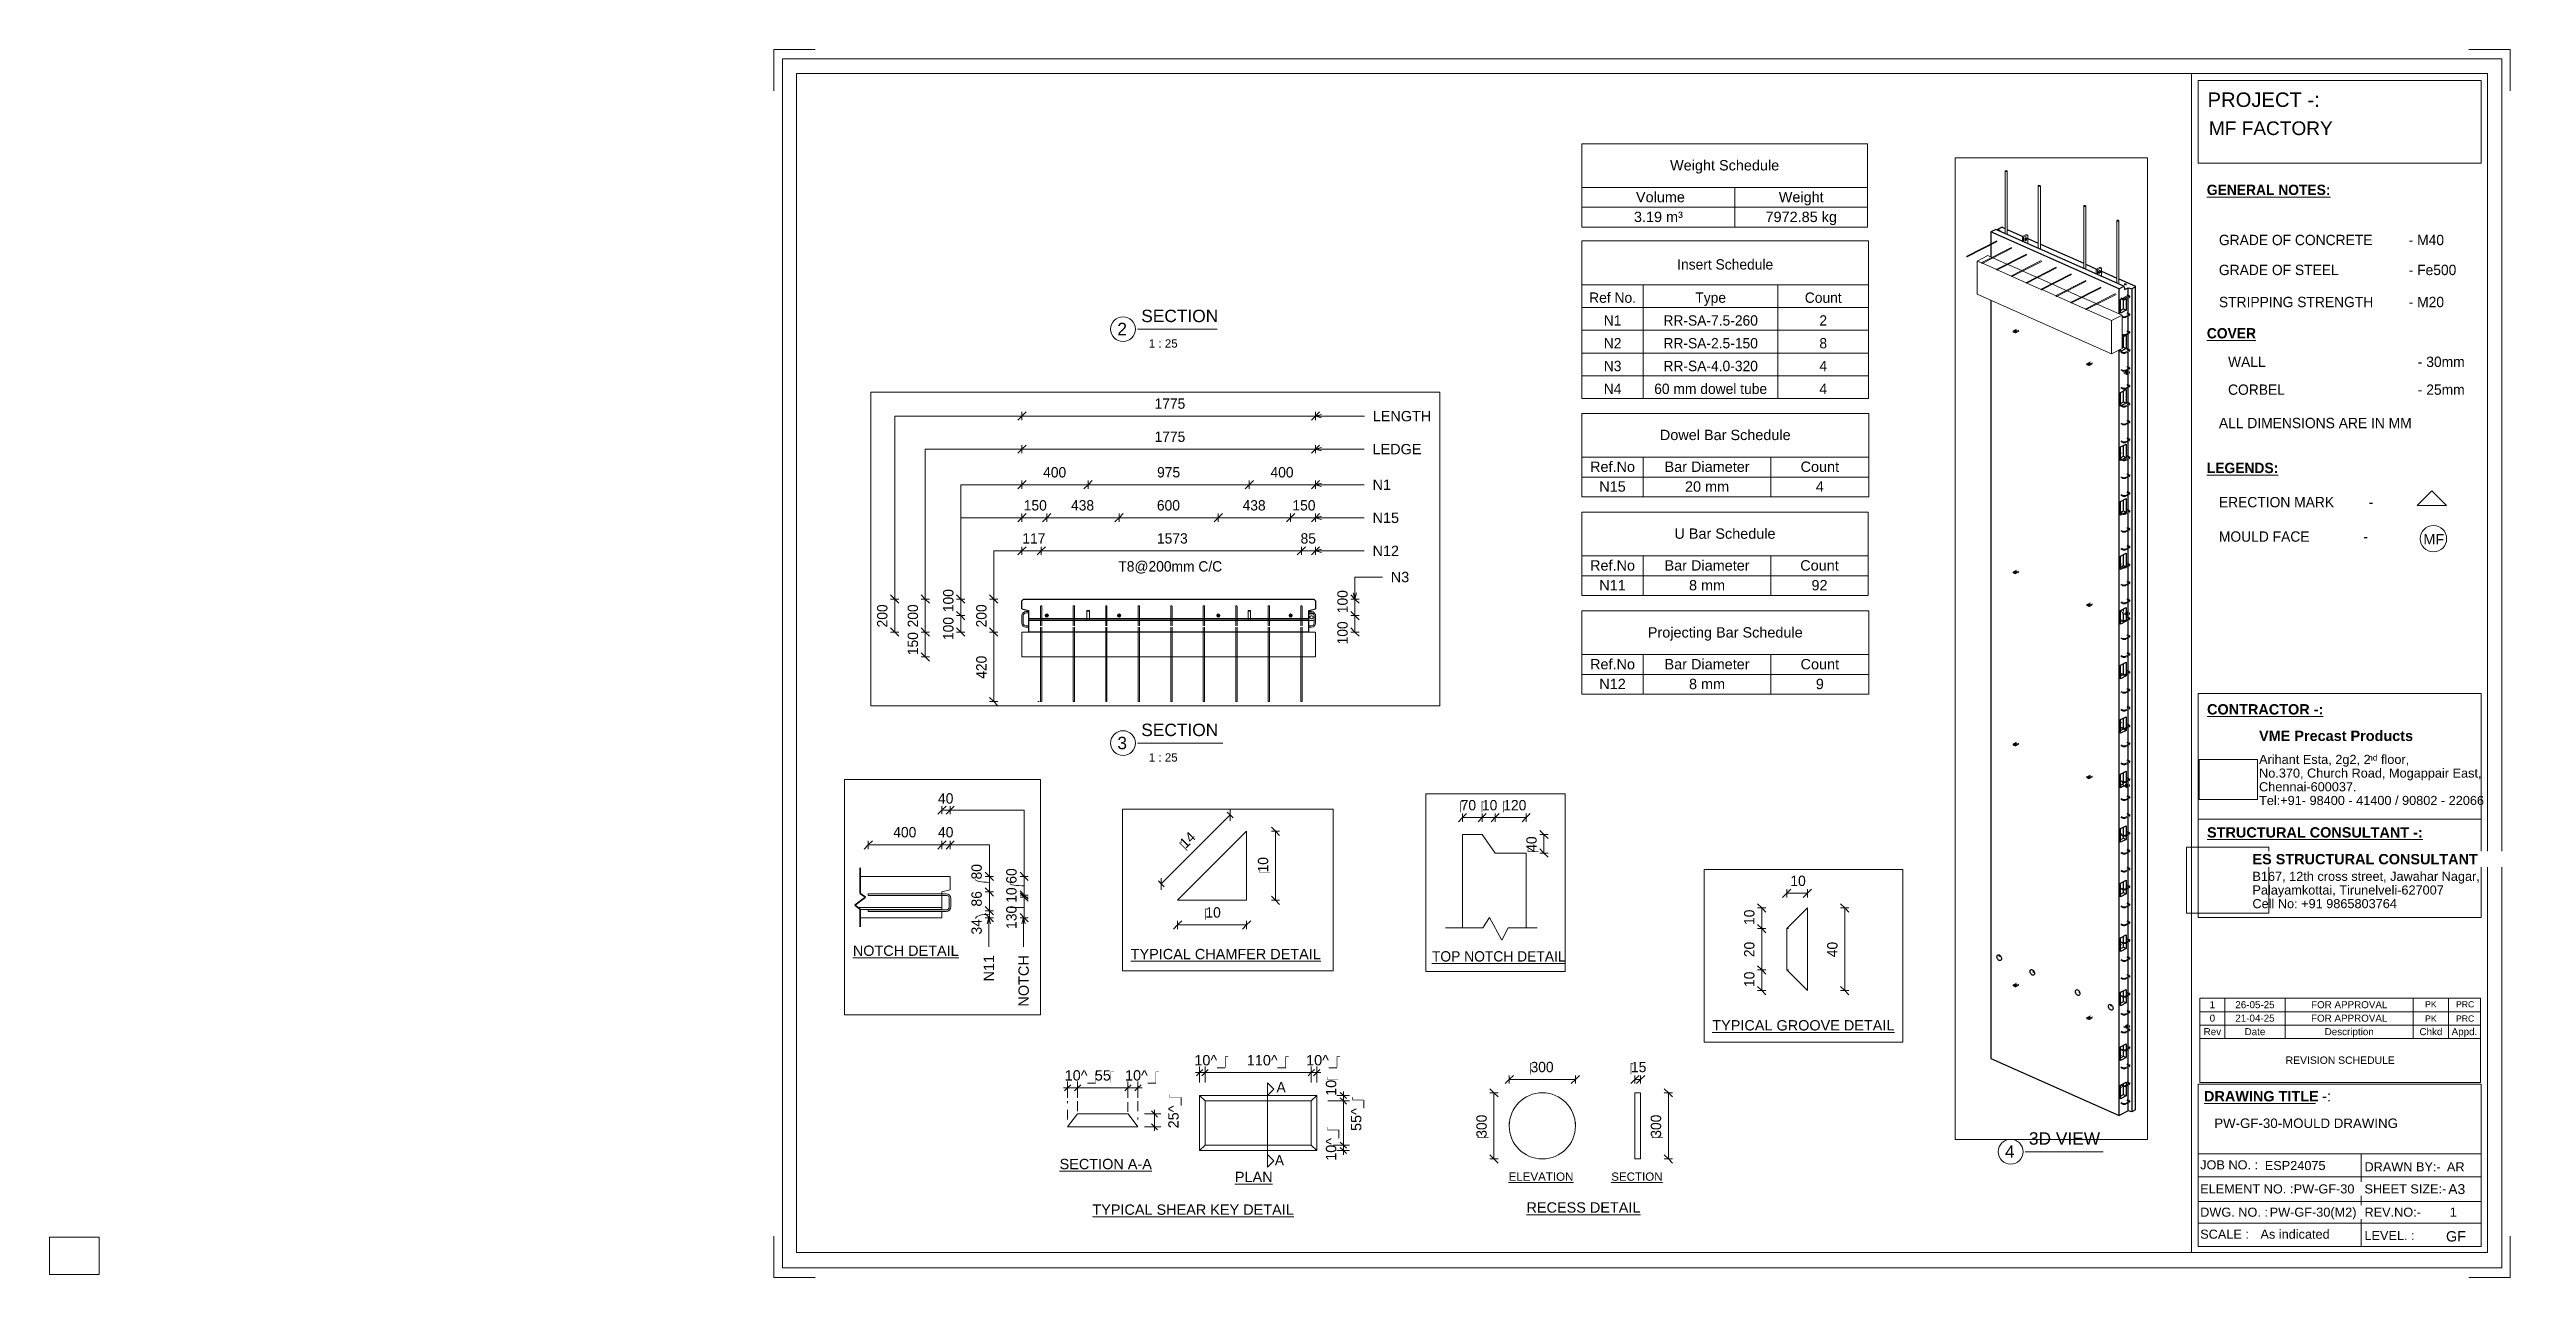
# Paper-space layout 'Layout1' of a CAD drawing. Header units: millimetres. Extents: x 0 to 599, y -1 to 296.
# The model-space entities are those that its viewports show. They can reach past a viewport. Long polylines and large blocks are cut down to what shows.
import ezdxf

# ---------------------------------------------------------------- set-up
doc = ezdxf.new("R2010")
doc.units = ezdxf.units.MM
doc.linetypes.add('Dash', pattern=[6.36, 3.18, -3.18])
doc.linetypes.add('Overhead', pattern=[3.97, 2.38, -1.59])
for name, color, linetype, lineweight in [('A-ANNO-DIMS', 211, 'Continuous', 9), ('A-ANNO-DIMS-1', 211, 'Continuous', 9), ('A-ANNO-DIMS-2', 211, 'Continuous', 9), ('A-ANNO-DIMS-25', 211, 'Continuous', 9), ('A-ANNO-DIMS-3', 211, 'Continuous', 9), ('A-ANNO-DIMS-80', 211, 'Continuous', 9), ('A-DETL', 90, 'Continuous', 18), ('A-DETL-MBND', 5, 'Continuous', 18), ('A-DETL-THIN', 151, 'Continuous', 18), ('A-FLOR-OVHD', 1, 'Overhead', 18), ('A-GENM', 13, 'Continuous', 18), ('A-WALL', 113, 'Continuous', 25), ('A-WALL-HDLN', 110, 'Dash', 25), ('G-ANNO-SCHD', 231, 'Continuous', 9), ('G-ANNO-TEXT', 231, 'Continuous', 9), ('G-ANNO-TTLB', 6, 'Continuous', 9), ('G-ANNO-TTLB-MEDM', 33, 'Continuous', 9), ('G-ANNO-TTLB-THIN', 151, 'Continuous', 9), ('S-BEAM', 12, 'Continuous', 18), ('S-BEAM-HDLN', 1, 'Dash', 18), ('S-RBAR', 171, 'Continuous', 18)]:
    doc.layers.add(name, color=color, linetype=linetype, lineweight=lineweight)
doc.layers.add('G-ANNO-NPLT', color=191, linetype='Continuous')
doc.styles.add('Arial', font='arial.ttf', dxfattribs={"height": 62.5})
doc.styles.add('Arial_1', font='arial.ttf', dxfattribs={"height": 50})
doc.styles.add('Arial_10', font='arial.ttf', dxfattribs={"height": 3.3})
doc.styles.add('Arial_11', font='arial.ttf', dxfattribs={"height": 2.3})
doc.styles.add('Arial_12', font='arial.ttf', dxfattribs={"height": 1.8})
doc.styles.add('Arial_13', font='arial.ttf', dxfattribs={"height": 1.7})
doc.styles.add('Arial_14', font='arial.ttf', dxfattribs={"height": 2})
doc.styles.add('Arial_15', font='arial.ttf', dxfattribs={"height": 3})
doc.styles.add('Arial_16', font='arial.ttf', dxfattribs={"height": 1.5})
doc.styles.add('Arial_2', font='arial.ttf', dxfattribs={"height": 5})
doc.styles.add('Arial_3', font='arial.ttf', dxfattribs={"height": 7.5})
doc.styles.add('Arial_4', font='arial.ttf', dxfattribs={"height": 3.5})
doc.styles.add('Arial_5', font='arial.ttf', dxfattribs={"height": 2.2})
doc.styles.add('Arial_6', font='arial.ttf', dxfattribs={"height": 2.4})
doc.styles.add('Arial_7', font='arial.ttf', dxfattribs={"height": 2.5})
doc.styles.add('Arial_8', font='arial.ttf', dxfattribs={"height": 1.42976})
doc.styles.add('Arial_9', font='arial.ttf', dxfattribs={"height": 2.25})
doc.styles.add('Arial_B', font='arialbd.ttf', dxfattribs={"height": 2.5})
doc.styles.add('Nirmala UI', font='Nirmala.ttf', dxfattribs={"height": 2.5})
doc.styles.add('Nirmala UI Semilight', font='NirmalaS.ttf', dxfattribs={"height": 62.5})
doc.styles.add('Nirmala UI Semilight_1', font='NirmalaS.ttf', dxfattribs={"height": 50})
doc.styles.add('Nirmala UI Semilight_2', font='NirmalaS.ttf', dxfattribs={"height": 5})
doc.styles.add('Nirmala UI Semilight_3', font='NirmalaS.ttf', dxfattribs={"height": 7.5})
doc.styles.add('Nirmala UI Semilight_4', font='NirmalaS.ttf', dxfattribs={"height": 200})
doc.styles.add('Nirmala UI Semilight_5', font='NirmalaS.ttf', dxfattribs={"height": 200})
doc.styles.add('Nirmala UI Semilight_6', font='NirmalaS.ttf', dxfattribs={"height": 2.5})
doc.styles.add('Nirmala UI Semilight_7', font='NirmalaS.ttf', dxfattribs={"height": 2.5})
doc.styles.add('Nirmala UI Semilight_B', font='', dxfattribs={"height": 2.5})
doc.styles.get('Nirmala UI Semilight_B').set_extended_font_data('Nirmala UI Semilight', bold=True)
doc.dimstyles.new('Arrow_Filled_-_2_5_NI_UI', dxfattribs={"dimscale": 304.8, "dimtxt": 65.460247, "dimasz": 0.164042, "dimexe": 0.082021, "dimexo": 0.0625, "dimgap": 0.082021, "dimtad": 1, "dimdec": 0, "dimzin": 0, "dimdsep": 46, "dimtxsty": 'Nirmala UI Semilight', "dimblk1": 'OBLIQUE', "dimblk2": 'OBLIQUE', "dimsah": 1, "dimcen": 0.09, "dimazin": 0, "dimtfac": 1, "dimtdec": 4, "dimtix": 1, "dimtmove": 0, "dimatfit": 3, "dimfxl": 0.082021, "dimfxlon": 1, "dimtvp": 1, "dimtolj": 1, "dimtzin": 0, "dimarcsym": 2})
doc.dimstyles.new('Arrow_Filled_-_2_5_NI_UI_2', dxfattribs={"dimscale": 304.8, "dimtxt": 65.460247, "dimasz": 0.164042, "dimexe": 0.082021, "dimexo": 0.0625, "dimgap": 0.082021, "dimtad": 1, "dimdec": 0, "dimzin": 0, "dimdsep": 46, "dimtxsty": 'Nirmala UI Semilight', "dimblk1": 'OBLIQUE', "dimblk2": 'OBLIQUE', "dimsah": 1, "dimcen": 0.09, "dimazin": 0, "dimtfac": 1, "dimtdec": 4, "dimtix": 1, "dimtmove": 2, "dimatfit": 3, "dimfxl": 0.082021, "dimfxlon": 1, "dimtvp": 1, "dimtolj": 1, "dimtzin": 0, "dimarcsym": 2})
doc.dimstyles.new('Arrow_Filled_-_2_5_NI_UI_3', dxfattribs={"dimscale": 304.8, "dimtxt": 5.23682, "dimasz": 0.013123, "dimexe": 0.006562, "dimexo": 0.0625, "dimgap": 0.006562, "dimtad": 1, "dimdec": 0, "dimzin": 0, "dimdsep": 46, "dimtxsty": 'Nirmala UI Semilight_2', "dimblk1": 'OBLIQUE', "dimblk2": 'OBLIQUE', "dimsah": 1, "dimcen": 0.09, "dimazin": 0, "dimtfac": 1, "dimtdec": 4, "dimtix": 1, "dimtmove": 0, "dimatfit": 3, "dimfxl": 0.006562, "dimfxlon": 1, "dimtvp": 1, "dimtolj": 1, "dimtzin": 0, "dimarcsym": 2})
doc.dimstyles.new('Arrow_Filled_-_2_5_NI_UI_4', dxfattribs={"dimscale": 304.8, "dimtxt": 7.85523, "dimasz": 0.019685, "dimexe": 0.009843, "dimexo": 0.0625, "dimgap": 0.009843, "dimtad": 1, "dimdec": 0, "dimzin": 0, "dimdsep": 46, "dimtxsty": 'Nirmala UI Semilight_3', "dimblk1": 'OBLIQUE', "dimblk2": 'OBLIQUE', "dimsah": 1, "dimcen": 0.09, "dimazin": 0, "dimtfac": 1, "dimtdec": 4, "dimtix": 1, "dimtmove": 0, "dimatfit": 3, "dimfxl": 0.009843, "dimfxlon": 1, "dimtvp": 1, "dimtolj": 1, "dimtzin": 0, "dimarcsym": 2})
doc.dimstyles.new('Arrow_Filled_-_2_5_NI_UI_5', dxfattribs={"dimscale": 304.8, "dimtxt": 209.472789, "dimasz": 0.524934, "dimexe": 0.262467, "dimexo": 0.0625, "dimgap": 0.262467, "dimtad": 1, "dimdec": 0, "dimzin": 0, "dimdsep": 46, "dimtxsty": 'Nirmala UI Semilight_4', "dimblk1": 'OBLIQUE', "dimblk2": 'OBLIQUE', "dimsah": 1, "dimcen": 0.09, "dimazin": 0, "dimtfac": 1, "dimtdec": 4, "dimtix": 1, "dimtmove": 2, "dimatfit": 3, "dimfxl": 0.262467, "dimfxlon": 1, "dimtvp": 1, "dimtolj": 1, "dimtzin": 0, "dimarcsym": 2})
doc.dimstyles.new('Arrow_Filled_-_2_5_NI_UI_6', dxfattribs={"dimscale": 304.8, "dimtxt": 209.472789, "dimasz": 0.524934, "dimexe": 0.262467, "dimexo": 0.0625, "dimgap": 0.262467, "dimtad": 1, "dimdec": 0, "dimzin": 0, "dimdsep": 46, "dimtxsty": 'Nirmala UI Semilight_4', "dimblk1": 'OBLIQUE', "dimblk2": 'OBLIQUE', "dimsah": 1, "dimcen": 0.09, "dimazin": 0, "dimtfac": 1, "dimtdec": 4, "dimtix": 1, "dimtmove": 0, "dimatfit": 3, "dimfxl": 0.262467, "dimfxlon": 1, "dimtvp": 1, "dimtolj": 1, "dimtzin": 0, "dimarcsym": 2})
doc.dimstyles.new('Arrow_Filled_-_2_5_NI_UI_7', dxfattribs={"dimscale": 304.8, "dimtxt": 2.61841, "dimasz": 0.006562, "dimexe": 0.003281, "dimexo": 0.0625, "dimgap": 0.003281, "dimtad": 1, "dimdec": 0, "dimzin": 0, "dimdsep": 46, "dimtxsty": 'Nirmala UI Semilight_7', "dimblk1": 'OBLIQUE', "dimblk2": 'OBLIQUE', "dimsah": 1, "dimcen": 0.09, "dimazin": 0, "dimtfac": 1, "dimtdec": 4, "dimtix": 1, "dimtmove": 0, "dimatfit": 3, "dimfxl": 0.003281, "dimfxlon": 1, "dimtvp": 1, "dimtolj": 1, "dimtzin": 0, "dimarcsym": 2})
doc.dimstyles.new('Diagonal_-_2_5mm_Arial', dxfattribs={"dimscale": 304.8, "dimtxt": 2.550648, "dimasz": 0.004921, "dimexe": 0.004921, "dimexo": 0.0625, "dimgap": 0.003281, "dimtad": 1, "dimdec": 0, "dimzin": 0, "dimdsep": 46, "dimtxsty": 'Arial_7', "dimblk1": 'OBLIQUE', "dimblk2": 'OBLIQUE', "dimsah": 1, "dimcen": 0.09, "dimdle": 0.003281, "dimazin": 0, "dimtfac": 1, "dimtdec": 4, "dimtix": 1, "dimtmove": 2, "dimatfit": 3, "dimfxl": 0.007874, "dimfxlon": 1, "dimtvp": 1, "dimtolj": 1, "dimtzin": 0, "dimarcsym": 2})
doc.dimstyles.new('Diagonal_-_2_5mm_Arial_1', dxfattribs={"dimscale": 304.8, "dimtxt": 2.550648, "dimasz": 0.004921, "dimexe": 0.004921, "dimexo": 0.0625, "dimgap": 0.003281, "dimtad": 1, "dimdec": 0, "dimzin": 0, "dimdsep": 46, "dimtxsty": 'Arial_7', "dimblk1": 'OBLIQUE', "dimblk2": 'OBLIQUE', "dimsah": 1, "dimcen": 0.09, "dimdle": 0.003281, "dimazin": 0, "dimtfac": 1, "dimtdec": 4, "dimtix": 1, "dimtmove": 0, "dimatfit": 3, "dimfxl": 0.007874, "dimfxlon": 1, "dimtvp": 1, "dimtolj": 1, "dimtzin": 0, "dimarcsym": 2})
picture_1 = doc.add_image_def('image1.jpg', size_in_pixel=(996, 686))
picture_2 = doc.add_image_def('image2.jpg', size_in_pixel=(1600, 1280))

psp = doc.layouts.get("Layout1")

msp = doc.modelspace()

# ---------------------------------------------------------------- texts
at = {"layer": 'G-ANNO-TEXT', "color": 7, "attachment_point": 1}
for s, insert, char_height, width, style in [('LENGTH', (1777.75, 19272.76), 62.5, 428.9028, 'Arial'), ('LEDGE', (1776.5, 19073.23), 62.5, 356.7509, 'Arial'), ('N1', (1776.5, 18858.23), 62.5, 134.2827, 'Arial'), ('N15', (1776.5, 18658.23), 62.5, 192.405, 'Arial'), ('40', (4778.61, 18537.99), 50, 91.3924, 'Nirmala UI Semilight_1'), ('N12', (1776.5, 18458.23), 62.5, 192.405, 'Arial'), ('400', (4562.04, 18374.44), 50, 136.2869, 'Nirmala UI Semilight_1'), ('40', (4778.61, 18374.44), 50, 91.3924, 'Nirmala UI Semilight_1'), ('N3', (1886.72, 18300), 62.5, 134.2827, 'Arial'), ('\\LNOTCH DETAIL', (4366.25, 17801.33), 50, 622.1095, 'Arial_1'), ('\\LTYPICAL GROOVE DETAIL', (5287.92, 3090.66), 5, 106.7848, 'Arial_2'), ('\\LTYPICAL CHAMFER DETAIL', (5401.45, 3087.48), 7.5, 166.9113, 'Arial_3'), ('\\LTOP NOTCH DETAIL', (5938.36, 1307.17), 200, 2975.864, 'Nirmala UI Semilight_5')]:
    msp.add_mtext(s, dxfattribs=dict(at, insert=insert, char_height=char_height, width=width, style=style))
at = {"layer": 'G-ANNO-TEXT', "color": 7, "char_height": 50, "attachment_point": 1, "rotation": 90}
for s, insert, width, style in [('80', (4940.18, 18120.9), 89.789, 'Nirmala UI Semilight_1'), ('60', (5108.53, 18100.51), 89.789, 'Nirmala UI Semilight_1'), ('10', (5108.53, 18008.06), 76.962, 'Nirmala UI Semilight_1'), ('86', (4940.18, 17989.83), 89.789, 'Nirmala UI Semilight_1'), ('130', (5108.53, 17881.7), 121.8565, 'Nirmala UI Semilight_1'), ('34', (4940.18, 17854.64), 91.3924, 'Nirmala UI Semilight_1'), ('N11', (4999.42, 17627.57), 153.924, 'Arial_1'), ('NOTCH', (5167.76, 17505.97), 301.4345, 'Arial_1')]:
    msp.add_mtext(s, dxfattribs=dict(at, insert=insert, width=width, style=style))

# ---------------------------------------------------------------- blocks, each defined once
blk = doc.blocks.new('ES-Landscape-A3 - ES-Landscape-A3-502445-PW-GF-30-MOULD DRAWING')
at = {"layer": 'G-ANNO-TTLB'}
for p, q in [((175.24, 296.27), (185.24, 296.27)), ((175.24, 296.27), (175.24, 286.27)), ((595.24, 296.27), (585.24, 296.27)), ((595.24, 296.27), (595.24, 286.27)), ((519.77, 140.54), (588.2, 140.54)), ((519.77, 86.33), (519.77, 140.54)), ((588.2, 86.33), (588.2, 140.54)), ((519.77, 110.14), (588.2, 110.14)), ((519.77, 6.78), (519.77, 46.03)), ((588.2, 6.78), (588.2, 46.03)), ((559.23, 29.2), (559.23, 6.78)), ((175.24, -0.73), (175.24, 9.27)), ((595.24, -0.73), (595.24, 9.27)), ((175.24, -0.73), (185.24, -0.73)), ((595.24, -0.73), (585.24, -0.73))]:
    blk.add_line(p, q, dxfattribs=at)
at = {"layer": 'G-ANNO-TTLB-MEDM'}
for p, q in [((180.73, 290.44), (180.73, 5.31)), ((180.73, 290.44), (589.79, 290.44)), ((518.17, 290.44), (518.17, 5.31)), ((519.77, 268.77), (519.77, 288.77)), ((519.77, 288.77), (588.2, 288.77)), ((588.2, 288.77), (588.2, 268.77)), ((589.79, 290.44), (589.79, 5.31)), ((588.2, 268.77), (519.77, 268.77)), ((519.77, 86.33), (588.2, 86.33)), ((519.77, 6.78), (588.2, 6.78)), ((180.73, 5.31), (589.79, 5.31))]:
    blk.add_line(p, q, dxfattribs=at)
at = {"layer": 'G-ANNO-TTLB-THIN'}
for p, q in [((177.29, 294.03), (177.29, 1.56)), ((593.23, 294.03), (177.29, 294.03)), ((593.23, 1.56), (593.23, 294.03)), ((519.77, 46.03), (588.2, 46.03)), ((519.77, 29.2), (588.2, 29.2)), ((519.77, 23.64), (588.2, 23.64)), ((519.77, 17.68), (588.2, 17.68)), ((519.77, 12.43), (588.2, 12.43)), ((177.29, 1.56), (593.23, 1.56))]:
    blk.add_line(p, q, dxfattribs=at)
at = {"layer": 'G-ANNO-TTLB', "char_height": 2.2, "attachment_point": 1, "style": 'Arial_5'}
for s, insert, width in [('No.370, Church Road, Mogappair East,', (534.5, 122.37), 63.4135), ('Tel:+91- 98400 - 41400 / 90802 - 22066 ', (534.5, 115.75), 65.2574), ('Chennai-600037.', (534.5, 119.06), 27.6582), ('Cell No: +91 9865803764', (532.9, 90.79), 41.0464), ('Palayamkottai, Tirunelveli-627007', (532.9, 94.09), 54.4346), ('JOB NO. :', (520.26, 27.61), 16.5949), ('DRAWN BY:-', (560, 27.14), 21.7257), ('ELEMENT NO. :', (520.26, 21.79), 26.5359), ('SHEET SIZE:-', (560, 21.79), 23.2489), ('DWG. NO. :', (520.26, 16.16), 19.481), ('REV.NO:-', (560, 16.16), 16.0338), ('SCALE :', (520.26, 10.84), 13.8692), ('LEVEL. :', (560, 10.53), 14.3502)]:
    blk.add_mtext(s, dxfattribs=dict(at, insert=insert, width=width))
at = {"layer": 'G-ANNO-TTLB'}
image = blk.add_image(picture_1, insert=(520, 114.84), size_in_units=(14.11, 9.72), dxfattribs=at)
image.dxf.flags = 7
image = blk.add_image(picture_2, insert=(516.95, 87.39), size_in_units=(19.92, 15.93), dxfattribs=at)
image.dxf.flags = 7
at = {"layer": 'G-ANNO-TTLB', "attachment_point": 1, "bg_fill": 3, "box_fill_scale": 1.25, "bg_fill_color": 256, "bg_fill_true_color": 13158600, "bg_fill_transparency": 0}
for s, insert, char_height, width, style in [('PROJECT -:', (522.05, 285.89), 3.5, 33.3502, 'Arial_4'), ('\\LCONTRACTOR -:', (521.92, 137.94), 2.5, 33.9114, 'Arial_B'), ('\\LSTRUCTURAL CONSULTANT -:', (521.92, 108.18), 2.5, 62.8523, 'Arial_B'), ('\\LDRAWING TITLE', (521.19, 44.36), 2.5, 33.4304, 'Arial_B'), ('A3', (580.27, 21.84), 2.4, 4.9705, 'Arial_6')]:
    blk.add_mtext(s, dxfattribs=dict(at, insert=insert, char_height=char_height, width=width, style=style))
at = {"layer": 'G-ANNO-TTLB', "char_height": 2.5, "attachment_point": 1, "style": 'Arial_B', "bg_fill": 3, "box_fill_scale": 1.25, "bg_fill_color": 256, "bg_fill_true_color": 13158600, "bg_fill_transparency": 0}
for s, insert, width in [('VME Precast Products', (534.5, 131.53), 45.135), ('ES STRUCTURAL CONSULTANT', (532.9, 101.7), 65.6582), ('\\fArial|b1|i0|c0|p34|; ', (548.78, 44.36), 1.2025)]:
    blk.add_mtext(s, dxfattribs=dict(at, insert=insert, width=width))
at = {"layer": 'G-ANNO-TTLB', "attachment_point": 1}
for s, insert, char_height, width, style in [('Arihant Esta, 2g2, 2', (534.5, 125.68), 2.2, 31.9873, 'Arial_5'), ('nd', (560.89, 125.72), 1.43, 2.7257, 'Arial_8'), (' floor,', (563.14, 125.68), 2.2, 9.1392, 'Arial_5'), ('B167, 12th cross street, Jawahar Nagar,', (532.9, 97.4), 2.2, 65.1772, 'Arial_5')]:
    blk.add_mtext(s, dxfattribs=dict(at, insert=insert, char_height=char_height, width=width, style=style))
at = {"layer": 'G-ANNO-TTLB', "insert": (549.77, 44.36), "char_height": 2.5, "width": 2.6456, "attachment_point": 1, "style": 'Arial_7', "bg_fill": 3, "box_fill_scale": 1.25, "bg_fill_color": 256, "bg_fill_true_color": 13158600, "bg_fill_transparency": 0}
blk.add_mtext('-:', dxfattribs=at)
blk = doc.blocks.new('Viewport - M_View Title-1040-PW-GF-30-MOULD DRAWING')
at = {"layer": 'G-ANNO-TTLB'}
for start, end in [(360, 180), (180, 0)]:
    blk.add_arc((-3.5, 0), 3, start, end, dxfattribs=at)
blk = doc.blocks.new('DIMBLOCK44-PW-GF-30-MOULD DRAWING')
at = {"layer": 'A-ANNO-DIMS-1'}
for p, q in [((313, 41.96), (309.2, 41.96)), ((313, 43.27), (311.44, 43.27)), ((313, 44.27), (313, 41.96)), ((313, 43.27), (314.5, 43.27)), ((313, 41.96), (314.5, 41.96))]:
    blk.add_line(p, q, dxfattribs=at)
at = {"layer": 'A-ANNO-DIMS-1', "lineweight": 35}
for p, q in [((313, 43.27), (312.25, 44.02)), ((313, 41.96), (312.25, 42.71)), ((313, 43.27), (313.75, 42.52)), ((313, 41.96), (313.75, 41.21))]:
    blk.add_line(p, q, dxfattribs=at)
at = {"layer": 'A-ANNO-DIMS-1', "color": 0, "insert": (308.76, 43.19), "char_height": 2.5, "width": 4.6147, "attachment_point": 1, "rotation": 90, "line_spacing_factor": 0.941778, "style": 'Arial_7'}
blk.add_mtext('10\\fArial|b0|i0|c254|p34|;\u202a', dxfattribs=at)
blk = doc.blocks.new('_Oblique')
at = {"color": 0, "linetype": 'ByBlock', "lineweight": -2}
blk.add_line((-0.5, -0.5), (0.5, 0.5), dxfattribs=at)
blk = doc.blocks.new('DIMBLOCK45-PW-GF-30-MOULD DRAWING')
at = {"layer": 'A-ANNO-DIMS-1'}
for p, q in [((313, 41.96), (309.2, 41.96)), ((313, 41.96), (313, 31.28)), ((313, 41.96), (314.5, 41.96)), ((313, 31.28), (310.6, 31.28)), ((313, 31.28), (314.5, 31.28))]:
    blk.add_line(p, q, dxfattribs=at)
at = {"layer": 'A-ANNO-DIMS-1', "lineweight": 35}
for p, q in [((313, 41.96), (312.25, 42.71)), ((313, 41.96), (313.75, 41.21)), ((313, 31.28), (312.25, 32.03)), ((313, 31.28), (313.75, 30.53))]:
    blk.add_line(p, q, dxfattribs=at)
at = {"layer": 'A-ANNO-DIMS-1', "color": 0, "insert": (314.84, 34.7), "char_height": 2.5, "width": 4.6147, "attachment_point": 1, "rotation": 90, "line_spacing_factor": 0.941778, "style": 'Arial_7'}
blk.add_mtext('55^_\\fArial|b0|i0|c254|p34|;\u202a', dxfattribs=at)
blk = doc.blocks.new('DIMBLOCK46-PW-GF-30-MOULD DRAWING')
at = {"layer": 'A-ANNO-DIMS-1'}
for p, q in [((313, 31.28), (310.6, 31.28)), ((313, 29.97), (311.44, 29.97)), ((313, 31.28), (313, 28.97)), ((313, 31.28), (314.5, 31.28)), ((313, 29.97), (314.5, 29.97))]:
    blk.add_line(p, q, dxfattribs=at)
at = {"layer": 'A-ANNO-DIMS-1', "lineweight": 35}
for p, q in [((313, 31.28), (312.25, 32.03)), ((313, 29.97), (312.25, 30.72)), ((313, 31.28), (313.75, 30.53)), ((313, 29.97), (313.75, 29.22))]:
    blk.add_line(p, q, dxfattribs=at)
at = {"layer": 'A-ANNO-DIMS-1', "color": 0, "insert": (308.76, 27.49), "char_height": 2.5, "width": 4.6147, "attachment_point": 1, "rotation": 90, "line_spacing_factor": 0.941778, "style": 'Arial_7'}
blk.add_mtext('10^_\\fArial|b0|i0|c254|p34|;\u202a', dxfattribs=at)
blk = doc.blocks.new('DIMBLOCK47-PW-GF-30-MOULD DRAWING')
at = {"layer": 'A-ANNO-DIMS-1'}
for p, q in [((277.21, 48.82), (279.52, 48.82)), ((278.21, 48.82), (278.21, 50.32)), ((278.21, 48.82), (278.21, 46.42)), ((279.52, 48.82), (279.52, 50.32)), ((279.52, 48.82), (279.52, 46.42))]:
    blk.add_line(p, q, dxfattribs=at)
at = {"layer": 'A-ANNO-DIMS-1', "lineweight": 35}
for p, q in [((278.21, 48.82), (277.46, 48.07)), ((278.21, 48.82), (278.96, 49.57)), ((279.52, 48.82), (278.77, 48.07)), ((279.52, 48.82), (280.27, 49.57))]:
    blk.add_line(p, q, dxfattribs=at)
at = {"layer": 'A-ANNO-DIMS-1', "color": 0, "insert": (276.94, 53.07), "char_height": 2.5, "width": 4.6147, "attachment_point": 1, "line_spacing_factor": 0.941778, "style": 'Arial_7'}
blk.add_mtext('10^_\\fArial|b0|i0|c254|p34|;\u202a', dxfattribs=at)
blk = doc.blocks.new('DIMBLOCK48-PW-GF-30-MOULD DRAWING')
at = {"layer": 'A-ANNO-DIMS-1', "lineweight": 35}
for p, q in [((279.52, 48.82), (278.77, 48.07)), ((279.52, 48.82), (280.27, 49.57)), ((305.23, 48.82), (304.48, 48.07)), ((305.23, 48.82), (305.98, 49.57))]:
    blk.add_line(p, q, dxfattribs=at)
at = {"layer": 'A-ANNO-DIMS-1'}
for p, q in [((279.52, 48.82), (279.52, 50.32)), ((279.52, 48.82), (305.23, 48.82)), ((279.52, 48.82), (279.52, 46.42)), ((305.23, 48.82), (305.23, 50.32)), ((305.23, 48.82), (305.23, 46.42))]:
    blk.add_line(p, q, dxfattribs=at)
at = {"layer": 'A-ANNO-DIMS-1', "color": 0, "insert": (289.63, 53.07), "char_height": 2.5, "width": 6.5924, "attachment_point": 1, "line_spacing_factor": 0.941778, "style": 'Arial_7'}
blk.add_mtext('110^_\\fArial|b0|i0|c254|p34|;\u202a', dxfattribs=at)
blk = doc.blocks.new('DIMBLOCK49-PW-GF-30-MOULD DRAWING')
at = {"layer": 'A-ANNO-DIMS-1', "lineweight": 35}
for p, q in [((305.23, 48.82), (304.48, 48.07)), ((305.23, 48.82), (305.98, 49.57)), ((306.54, 48.82), (305.79, 48.07)), ((306.54, 48.82), (307.29, 49.57))]:
    blk.add_line(p, q, dxfattribs=at)
at = {"layer": 'A-ANNO-DIMS-1'}
for p, q in [((305.23, 48.82), (305.23, 50.32)), ((305.23, 48.82), (307.54, 48.82)), ((305.23, 48.82), (305.23, 46.42)), ((306.54, 48.82), (306.54, 50.32)), ((306.54, 48.82), (306.54, 46.42))]:
    blk.add_line(p, q, dxfattribs=at)
at = {"layer": 'A-ANNO-DIMS-1', "color": 0, "insert": (303.97, 53.07), "char_height": 2.5, "width": 4.6147, "attachment_point": 1, "line_spacing_factor": 0.941778, "style": 'Arial_7'}
blk.add_mtext('10^_\\fArial|b0|i0|c254|p34|;\u202a', dxfattribs=at)
blk = doc.blocks.new('DIMBLOCK50-PW-GF-30-MOULD DRAWING')
at = {"layer": 'A-ANNO-DIMS-1'}
for p, q in [((267.3, 38.82), (264.9, 38.82)), ((267.3, 39.82), (267.3, 34.72)), ((267.3, 38.82), (268.8, 38.82)), ((267.3, 35.72), (264.9, 35.72)), ((267.3, 35.72), (268.8, 35.72))]:
    blk.add_line(p, q, dxfattribs=at)
at = {"layer": 'A-ANNO-DIMS-1', "lineweight": 35}
for p, q in [((267.3, 38.82), (266.55, 39.57)), ((267.3, 35.72), (266.55, 36.47)), ((267.3, 38.82), (268.05, 38.07)), ((267.3, 35.72), (268.05, 34.97))]:
    blk.add_line(p, q, dxfattribs=at)
at = {"layer": 'A-ANNO-DIMS-1', "color": 0, "insert": (270.63, 35.34), "char_height": 2.5, "width": 4.6147, "attachment_point": 1, "rotation": 90, "line_spacing_factor": 0.941778, "style": 'Arial_7'}
blk.add_mtext('25^_\\fArial|b0|i0|c254|p34|;\u202a', dxfattribs=at)
blk = doc.blocks.new('DIMBLOCK51-PW-GF-30-MOULD DRAWING')
at = {"layer": 'A-ANNO-DIMS-1'}
for p, q in [((245.29, 45.15), (248.69, 45.15)), ((246.29, 45.15), (246.29, 46.65)), ((246.29, 45.15), (246.29, 42.75)), ((248.69, 45.15), (248.69, 46.65)), ((248.69, 45.15), (248.69, 42.75))]:
    blk.add_line(p, q, dxfattribs=at)
at = {"layer": 'A-ANNO-DIMS-1', "lineweight": 35}
for p, q in [((246.29, 45.15), (245.54, 44.4)), ((246.29, 45.15), (247.04, 45.9)), ((248.69, 45.15), (247.94, 44.4)), ((248.69, 45.15), (249.44, 45.9))]:
    blk.add_line(p, q, dxfattribs=at)
at = {"layer": 'A-ANNO-DIMS-1', "color": 0, "insert": (245.57, 49.4), "char_height": 2.5, "width": 4.6147, "attachment_point": 1, "line_spacing_factor": 0.941778, "style": 'Arial_7'}
blk.add_mtext('10^_\\fArial|b0|i0|c254|p34|;\u202a', dxfattribs=at)
blk = doc.blocks.new('DIMBLOCK52-PW-GF-30-MOULD DRAWING')
at = {"layer": 'A-ANNO-DIMS-1', "lineweight": 35}
for p, q in [((248.69, 45.15), (247.94, 44.4)), ((248.69, 45.15), (249.44, 45.9)), ((260.88, 45.15), (260.13, 44.4)), ((260.88, 45.15), (261.63, 45.9))]:
    blk.add_line(p, q, dxfattribs=at)
at = {"layer": 'A-ANNO-DIMS-1'}
for p, q in [((248.69, 45.15), (248.69, 46.65)), ((248.69, 45.15), (260.88, 45.15)), ((248.69, 45.15), (248.69, 42.75)), ((260.88, 45.15), (260.88, 46.65)), ((260.88, 45.15), (260.88, 42.75))]:
    blk.add_line(p, q, dxfattribs=at)
at = {"layer": 'A-ANNO-DIMS-1', "color": 0, "insert": (252.86, 49.4), "char_height": 2.5, "width": 4.6147, "attachment_point": 1, "line_spacing_factor": 0.941778, "style": 'Arial_7'}
blk.add_mtext('55\\fArial|b0|i0|c254|p34|;\u202a', dxfattribs=at)
blk = doc.blocks.new('DIMBLOCK53-PW-GF-30-MOULD DRAWING')
at = {"layer": 'A-ANNO-DIMS-1', "lineweight": 35}
for p, q in [((260.88, 45.15), (260.13, 44.4)), ((260.88, 45.15), (261.63, 45.9)), ((263.29, 45.15), (262.54, 44.4)), ((263.29, 45.15), (264.04, 45.9))]:
    blk.add_line(p, q, dxfattribs=at)
at = {"layer": 'A-ANNO-DIMS-1'}
for p, q in [((260.88, 45.15), (260.88, 46.65)), ((260.88, 45.15), (264.29, 45.15)), ((260.88, 45.15), (260.88, 42.75)), ((263.29, 45.15), (263.29, 46.65)), ((263.29, 45.15), (263.29, 42.75))]:
    blk.add_line(p, q, dxfattribs=at)
at = {"layer": 'A-ANNO-DIMS-1', "color": 0, "insert": (260.16, 49.4), "char_height": 2.5, "width": 4.6147, "attachment_point": 1, "line_spacing_factor": 0.941778, "style": 'Arial_7'}
blk.add_mtext('10^_\\fArial|b0|i0|c254|p34|;\u202a', dxfattribs=at)
blk = doc.blocks.new('DIMBLOCK54-PW-GF-30-MOULD DRAWING')
at = {"layer": 'A-ANNO-DIMS-1'}
for p, q in [((349.42, 43.93), (348.42, 44.93)), ((349.42, 43.93), (348.42, 43.93)), ((349.42, 27.93), (349.42, 43.93)), ((349.42, 43.93), (350.42, 42.93)), ((349.42, 43.93), (350.42, 43.93)), ((349.42, 27.93), (348.42, 28.93)), ((349.42, 27.93), (348.42, 27.93)), ((349.42, 27.93), (350.42, 26.93)), ((349.42, 27.93), (350.42, 27.93))]:
    blk.add_line(p, q, dxfattribs=at)
at = {"layer": 'A-ANNO-DIMS-1', "color": 0, "insert": (345.16, 33.07), "char_height": 2.5, "width": 6.8555, "attachment_point": 1, "rotation": 90, "line_spacing_factor": 1.142579, "style": 'Nirmala UI Semilight_7'}
blk.add_mtext('\u202a300', dxfattribs=at)
blk = doc.blocks.new('DIMBLOCK55-PW-GF-30-MOULD DRAWING')
at = {"layer": 'A-ANNO-DIMS-1'}
for p, q in [((353.12, 47.15), (354.12, 48.15)), ((353.12, 47.15), (353.12, 48.15)), ((369.12, 47.15), (370.12, 48.15)), ((369.12, 47.15), (369.12, 48.15)), ((353.12, 47.15), (352.12, 46.15)), ((353.12, 47.15), (369.12, 47.15)), ((353.12, 47.15), (353.12, 46.15)), ((369.12, 47.15), (368.12, 46.15)), ((369.12, 47.15), (369.12, 46.15))]:
    blk.add_line(p, q, dxfattribs=at)
at = {"layer": 'A-ANNO-DIMS-1', "color": 0, "insert": (358.27, 51.42), "char_height": 2.5, "width": 6.8555, "attachment_point": 1, "line_spacing_factor": 1.142579, "style": 'Nirmala UI Semilight_7'}
blk.add_mtext('\u202a300', dxfattribs=at)
blk = doc.blocks.new('DIMBLOCK56-PW-GF-30-MOULD DRAWING')
at = {"layer": 'A-ANNO-DIMS-1'}
for p, q in [((383.51, 47.15), (384.51, 48.15)), ((383.51, 47.15), (383.51, 48.15)), ((384.88, 47.15), (385.88, 48.15)), ((384.88, 47.15), (384.88, 48.15)), ((383.51, 47.15), (382.51, 46.15)), ((383.51, 47.15), (384.88, 47.15)), ((383.51, 47.15), (383.51, 46.15)), ((384.88, 47.15), (383.88, 46.15)), ((384.88, 47.15), (384.88, 46.15))]:
    blk.add_line(p, q, dxfattribs=at)
at = {"layer": 'A-ANNO-DIMS-1', "color": 0, "insert": (382.57, 51.42), "char_height": 2.5, "width": 3.8848, "attachment_point": 1, "line_spacing_factor": 1.142579, "style": 'Nirmala UI Semilight_7'}
blk.add_mtext('\u202a15', dxfattribs=at)
blk = doc.blocks.new('DIMBLOCK57-PW-GF-30-MOULD DRAWING')
at = {"layer": 'A-ANNO-DIMS-1'}
for p, q in [((391.62, 43.93), (390.62, 44.93)), ((391.62, 43.93), (390.62, 43.93)), ((391.62, 43.93), (391.62, 27.93)), ((391.62, 43.93), (392.62, 42.93)), ((391.62, 43.93), (392.62, 43.93)), ((391.62, 27.93), (390.62, 28.93)), ((391.62, 27.93), (390.62, 27.93)), ((391.62, 27.93), (392.62, 26.93)), ((391.62, 27.93), (392.62, 27.93))]:
    blk.add_line(p, q, dxfattribs=at)
at = {"layer": 'A-ANNO-DIMS-1', "color": 0, "insert": (387.36, 33.07), "char_height": 2.5, "width": 6.8555, "attachment_point": 1, "rotation": 90, "line_spacing_factor": 1.142579, "style": 'Nirmala UI Semilight_7'}
blk.add_mtext('\u202a300', dxfattribs=at)
blk = doc.blocks.new('RR spread anchor face based - RR-SA-4_0-320-1726835-Elevation Top1')
at = {"layer": 'A-GENM'}
for p, q in [((-2532.94, 18045.43), (-2561.2, 18045.43)), ((-2521.2, 18042.93), (-2522.83, 18043.75)), ((-2521.2, 18035.81), (-2521.2, 18042.93)), ((-2547.5, 18034.43), (-2543.5, 18034.43)), ((-2543.5, 18016.43), (-2547.5, 18016.43)), ((-2561.2, 18005.43), (-2529.2, 18005.43))]:
    blk.add_line(p, q, dxfattribs=at)
for centre, start, end in [((-2547.5, 18025.43), 90, 270), ((-2543.5, 18025.43), 270, 90)]:
    blk.add_arc(centre, 9, start, end, dxfattribs=at)
blk = doc.blocks.new('RR spread anchor face based - RR-SA-7_5-260-1726841-Elevation Top1')
at = {"layer": 'A-GENM'}
for p, q in [((-3904.2, 18063.06), (-3904.2, 18065.56)), ((-3904.2, 18065.56), (-3888.2, 18065.56)), ((-3888.2, 18065.56), (-3888.2, 18063.06)), ((-3904.2, 18008.06), (-3904.2, 18063.06)), ((-3904.2, 18063.06), (-3888.2, 18063.06)), ((-3888.2, 18063.06), (-3888.2, 18008.06)), ((-3904.2, 18005.56), (-3904.2, 18008.06)), ((-3904.2, 18008.06), (-3888.2, 18008.06)), ((-3888.2, 18008.06), (-3888.2, 18005.56)), ((-3888.2, 18005.56), (-3904.2, 18005.56))]:
    blk.add_line(p, q, dxfattribs=at)
blk = doc.blocks.new('Rebar Bar - Part 2980172403-431004-3D Ortho')
at = {"layer": 'S-RBAR'}
blk.add_line((9966.43, 7041.17), (9966.43, 7058.5), dxfattribs=at)
blk = doc.blocks.new('Rebar Bar - Part 2980172403-V1-3D Ortho')
at = {"layer": 'S-RBAR'}
for p, q in [((9524.03, 7257.57), (9524.03, 7234.79)), ((9534.03, 7225.99), (9534.03, 7240.31))]:
    blk.add_line(p, q, dxfattribs=at)
blk = doc.blocks.new('Rebar Bar - Part 2031897438-431004-3D Ortho')
at = {"layer": 'S-RBAR'}
for p, q in [((9203.89, 7399.71), (9192.04, 7404.97)), ((9188.27, 7397.89), (9212.12, 7387.3))]:
    blk.add_line(p, q, dxfattribs=at)
blk = doc.blocks.new('Rebar Bar - Part 776176355-431004-3D Ortho')
at = {"layer": 'S-RBAR'}
blk.add_polyline3d([(10378.29, 12262.26, 0), (10377.17, 12261.71, 0), (10376.02, 12261.19, 0), (10374.83, 12260.69, 0), (10373.61, 12260.22, 0)], dxfattribs=at)
blk = doc.blocks.new('Rebar Bar - Part 2031897438-V2-3D Ortho')
at = {"layer": 'S-RBAR'}
for p, q in [((10267.36, 6918.93), (10291.21, 6908.35)), ((10282.98, 6920.75), (10271.14, 6926.01))]:
    blk.add_line(p, q, dxfattribs=at)
blk = doc.blocks.new('RR spread anchor face based - RR-SA-2_5-150-1726819-3D Ortho')
at = {"layer": 'A-GENM'}
for p, q in [((9362.31, 13460.95), (9331.63, 13445.27)), ((9344.64, 13446.33), (9348.73, 13448.43)), ((9353.58, 13435.53), (9384.26, 13451.21)), ((9331.63, 13445.27), (9330.05, 13442.72)), ((9330.05, 13442.72), (9348.34, 13434.6)), ((9330.05, 13442.72), (9330.05, 13433.93)), ((9384.26, 13442.42), (9353.58, 13426.74)), ((9358.98, 13443.88), (9354.89, 13441.79)), ((9348.34, 13425.81), (9330.05, 13433.93)), ((9348.34, 13434.6), (9353.58, 13435.53)), ((9348.34, 13434.6), (9348.34, 13425.81)), ((9353.58, 13435.53), (9353.58, 13426.74)), ((9353.58, 13426.74), (9348.34, 13425.81))]:
    blk.add_line(p, q, dxfattribs=at)
for points in [[(9342.94, 13444.81, 0), (9343.58, 13445.63, 0), (9344.64, 13446.33, 0)], [(9348.73, 13448.43, 0), (9350.14, 13448.98, 0), (9351.81, 13449.34, 0), (9353.61, 13449.48, 0), (9355.43, 13449.4, 0), (9357.14, 13449.1, 0), (9358.63, 13448.59, 0), (9359.79, 13447.92, 0), (9360.55, 13447.13, 0), (9360.85, 13446.27, 0), (9360.68, 13445.4, 0), (9360.04, 13444.59, 0), (9358.98, 13443.88, 0)], [(9354.89, 13441.79, 0), (9353.48, 13441.23, 0), (9351.81, 13440.87, 0), (9350.01, 13440.73, 0), (9348.19, 13440.81, 0), (9346.48, 13441.12, 0), (9344.99, 13441.62, 0), (9343.83, 13442.29, 0), (9343.07, 13443.09, 0), (9342.77, 13443.94, 0)]]:
    blk.add_polyline3d(points, dxfattribs=at)
blk = doc.blocks.new('RR spread anchor face based - RR-SA-2_5-150-V3-3D Ortho')
at = {"layer": 'A-GENM'}
for p, q in [((10075.89, 13144.5), (10044.93, 13128.67)), ((10066.88, 13118.93), (10097.56, 13134.61)), ((10044.93, 13128.67), (10043.35, 13126.12)), ((10057.95, 13129.74), (10062.04, 13131.83)), ((10072.28, 13127.28), (10068.19, 13125.19)), ((10043.35, 13126.12), (10061.64, 13118)), ((10043.35, 13126.12), (10043.35, 13117.33)), ((10061.64, 13118), (10066.88, 13118.93)), ((10097.56, 13125.82), (10066.88, 13110.14)), ((10066.88, 13118.93), (10066.88, 13110.14)), ((10061.64, 13109.21), (10043.35, 13117.33)), ((10061.64, 13118), (10061.64, 13109.21)), ((10066.88, 13110.14), (10061.64, 13109.21))]:
    blk.add_line(p, q, dxfattribs=at)
for points in [[(10068.19, 13125.19, 0), (10066.78, 13124.64, 0), (10065.12, 13124.27, 0), (10063.31, 13124.13, 0), (10061.49, 13124.21, 0), (10059.78, 13124.52, 0), (10058.29, 13125.02, 0), (10057.13, 13125.7, 0), (10056.37, 13126.49, 0), (10056.07, 13127.35, 0)], [(10056.25, 13128.21, 0), (10056.89, 13129.03, 0), (10057.95, 13129.74, 0)], [(10062.04, 13131.83, 0), (10063.45, 13132.38, 0), (10065.11, 13132.74, 0), (10066.91, 13132.89, 0), (10068.73, 13132.8, 0), (10070.44, 13132.5, 0), (10071.93, 13131.99, 0), (10073.09, 13131.32, 0), (10073.85, 13130.53, 0), (10074.15, 13129.67, 0), (10073.98, 13128.8, 0), (10073.34, 13127.99, 0), (10072.28, 13127.28, 0)]]:
    blk.add_polyline3d(points, dxfattribs=at)
blk = doc.blocks.new('RR spread anchor face based - RR-SA-2_5-150-V4-3D Ortho')
at = {"layer": 'A-GENM'}
for p, q in [((10075.89, 9148.16), (10044.93, 9132.34)), ((10044.93, 9132.34), (10043.35, 9129.79)), ((10057.95, 9133.4), (10062.04, 9135.49)), ((10066.88, 9122.6), (10097.36, 9138.18)), ((10043.35, 9129.79), (10061.64, 9121.67)), ((10043.35, 9129.79), (10043.35, 9120.99)), ((10097.56, 9129.49), (10066.88, 9113.81)), ((10072.28, 9130.95), (10068.19, 9128.86)), ((10061.64, 9112.88), (10043.35, 9120.99)), ((10061.64, 9121.67), (10066.88, 9122.6)), ((10061.64, 9121.67), (10061.64, 9112.88)), ((10066.88, 9122.6), (10066.88, 9113.81)), ((10066.88, 9113.81), (10061.64, 9112.88))]:
    blk.add_line(p, q, dxfattribs=at)
for points in [[(10056.25, 9131.88, 0), (10056.89, 9132.69, 0), (10057.95, 9133.4, 0)], [(10062.04, 9135.49, 0), (10063.45, 9136.05, 0), (10065.11, 9136.41, 0), (10066.91, 9136.55, 0), (10068.73, 9136.47, 0), (10070.44, 9136.16, 0), (10071.93, 9135.66, 0), (10073.09, 9134.99, 0), (10073.85, 9134.2, 0), (10074.15, 9133.34, 0), (10073.98, 9132.47, 0), (10073.34, 9131.65, 0), (10072.28, 9130.95, 0)], [(10068.19, 9128.86, 0), (10066.78, 9128.3, 0), (10065.12, 9127.94, 0), (10063.31, 9127.8, 0), (10061.49, 9127.88, 0), (10059.78, 9128.18, 0), (10058.29, 9128.69, 0), (10057.13, 9129.36, 0), (10056.37, 9130.15, 0), (10056.07, 9131.01, 0)]]:
    blk.add_polyline3d(points, dxfattribs=at)
blk = doc.blocks.new('Rebar Bar - Part 3166313199-431004-3D Ortho')
at = {"layer": 'S-RBAR'}
for p, q in [((10448.76, 13786.65), (10431.53, 13794.29)), ((10428.28, 13786.98), (10445.51, 13779.33))]:
    blk.add_line(p, q, dxfattribs=at)
blk = doc.blocks.new('Rebar Bar - Part 2227165887-431004-3D Ortho')
at = {"layer": 'S-RBAR'}
for points in [[(10449.95, 13765.97, 0), (10450.6, 13766.31, 0), (10451.23, 13766.68, 0), (10451.84, 13767.06, 0), (10452.43, 13767.46, 0), (10453, 13767.88, 0), (10453.54, 13768.32, 0), (10454.06, 13768.79, 0), (10454.56, 13769.27, 0), (10455.02, 13769.78, 0), (10455.46, 13770.32, 0), (10455.86, 13770.88, 0), (10456.23, 13771.47, 0), (10456.56, 13772.08, 0), (10456.85, 13772.72, 0), (10457.08, 13773.39, 0), (10457.27, 13774.07, 0), (10457.41, 13774.77, 0), (10457.48, 13775.48, 0), (10457.5, 13776.2, 0), (10457.45, 13776.91, 0), (10457.35, 13777.62, 0), (10457.19, 13778.31, 0), (10456.97, 13778.99, 0), (10456.71, 13779.64, 0), (10456.4, 13780.27, 0), (10456.05, 13780.87, 0), (10455.67, 13781.44, 0), (10455.25, 13781.99, 0), (10454.8, 13782.51, 0), (10454.32, 13783.01, 0), (10453.81, 13783.49, 0), (10453.28, 13783.94, 0), (10452.72, 13784.37, 0), (10452.15, 13784.78, 0), (10451.55, 13785.17, 0), (10450.92, 13785.55, 0), (10450.28, 13785.9, 0), (10449.62, 13786.24, 0), (10448.94, 13786.56, 0), (10448.76, 13786.65, 0)], [(10446.31, 13773.09, 0), (10446.72, 13773.31, 0), (10447.11, 13773.53, 0), (10447.47, 13773.76, 0), (10447.8, 13773.98, 0), (10448.09, 13774.2, 0), (10448.36, 13774.42, 0), (10448.59, 13774.62, 0), (10448.79, 13774.82, 0), (10448.97, 13775.01, 0), (10449.11, 13775.19, 0), (10449.22, 13775.35, 0), (10449.31, 13775.49, 0), (10449.38, 13775.61, 0), (10449.43, 13775.72, 0), (10449.46, 13775.81, 0), (10449.48, 13775.88, 0), (10449.49, 13775.94, 0), (10449.5, 13775.99, 0), (10449.5, 13776.03, 0), (10449.49, 13776.08, 0), (10449.49, 13776.13, 0), (10449.47, 13776.2, 0), (10449.45, 13776.28, 0), (10449.41, 13776.37, 0), (10449.35, 13776.49, 0), (10449.27, 13776.62, 0), (10449.17, 13776.77, 0), (10449.04, 13776.94, 0), (10448.89, 13777.12, 0), (10448.7, 13777.32, 0), (10448.48, 13777.52, 0), (10448.23, 13777.73, 0), (10447.95, 13777.95, 0), (10447.64, 13778.17, 0), (10447.3, 13778.4, 0), (10446.92, 13778.62, 0), (10446.52, 13778.84, 0), (10446.09, 13779.06, 0), (10445.64, 13779.28, 0), (10445.51, 13779.33, 0)]]:
    blk.add_polyline3d(points, dxfattribs=at)
blk = doc.blocks.new('Rebar Bar - Part 981547073-431004-3D Ortho')
at = {"layer": 'S-RBAR'}
for p, q in [((10446.31, 13773.09), (10414.95, 13757.06)), ((10418.59, 13749.94), (10449.95, 13765.97))]:
    blk.add_line(p, q, dxfattribs=at)
blk = doc.blocks.new('Rebar Bar - Part 2227165887-V5-3D Ortho')
at = {"layer": 'S-RBAR'}
for points in [[(10418.59, 13749.94, 0), (10417.92, 13749.61, 0), (10417.23, 13749.29, 0), (10416.52, 13749, 0), (10415.8, 13748.72, 0), (10415.06, 13748.46, 0), (10414.3, 13748.21, 0), (10413.53, 13747.98, 0), (10412.75, 13747.76, 0), (10411.95, 13747.57, 0), (10411.14, 13747.38, 0), (10410.32, 13747.22, 0), (10409.49, 13747.07, 0), (10408.64, 13746.94, 0), (10407.8, 13746.82, 0), (10406.94, 13746.72, 0), (10406.08, 13746.64, 0), (10405.21, 13746.57, 0), (10404.34, 13746.52, 0), (10403.47, 13746.49, 0), (10402.59, 13746.47, 0), (10401.71, 13746.47, 0), (10400.84, 13746.48, 0), (10399.96, 13746.52, 0), (10399.09, 13746.57, 0), (10398.23, 13746.63, 0), (10397.36, 13746.72, 0), (10396.51, 13746.82, 0), (10395.66, 13746.93, 0), (10394.82, 13747.06, 0), (10393.98, 13747.21, 0), (10393.16, 13747.38, 0), (10392.35, 13747.56, 0), (10391.55, 13747.76, 0), (10390.77, 13747.97, 0), (10390, 13748.2, 0), (10389.24, 13748.45, 0), (10388.5, 13748.71, 0), (10387.78, 13748.99, 0), (10387.07, 13749.28, 0), (10386.88, 13749.37, 0)], [(10414.95, 13757.06, 0), (10414.51, 13756.84, 0), (10414.04, 13756.63, 0), (10413.54, 13756.42, 0), (10413.02, 13756.22, 0), (10412.48, 13756.03, 0), (10411.92, 13755.85, 0), (10411.33, 13755.67, 0), (10410.73, 13755.51, 0), (10410.11, 13755.35, 0), (10409.47, 13755.21, 0), (10408.82, 13755.08, 0), (10408.15, 13754.96, 0), (10407.48, 13754.85, 0), (10406.79, 13754.76, 0), (10406.09, 13754.67, 0), (10405.38, 13754.61, 0), (10404.67, 13754.55, 0), (10403.95, 13754.51, 0), (10403.23, 13754.48, 0), (10402.51, 13754.47, 0), (10401.79, 13754.47, 0), (10401.06, 13754.48, 0), (10400.34, 13754.51, 0), (10399.63, 13754.55, 0), (10398.91, 13754.6, 0), (10398.21, 13754.67, 0), (10397.51, 13754.75, 0), (10396.82, 13754.85, 0), (10396.14, 13754.95, 0), (10395.48, 13755.07, 0), (10394.82, 13755.2, 0), (10394.19, 13755.35, 0), (10393.57, 13755.5, 0), (10392.96, 13755.67, 0), (10392.38, 13755.84, 0), (10391.81, 13756.02, 0), (10391.27, 13756.22, 0), (10390.75, 13756.42, 0), (10390.25, 13756.62, 0), (10390.13, 13756.68, 0)]]:
    blk.add_polyline3d(points, dxfattribs=at)
blk = doc.blocks.new('Rebar Bar - Part 3131074535-431004-3D Ortho')
at = {"layer": 'S-RBAR'}
for p, q in [((10390.13, 13756.68), (10372.9, 13764.33)), ((10369.65, 13757.01), (10386.88, 13749.37))]:
    blk.add_line(p, q, dxfattribs=at)
blk = doc.blocks.new('Rebar Bar - Part 3131074535-V6-3D Ortho')
at = {"layer": 'S-RBAR'}
for p, q in [((10390.13, 13583.66), (10382.88, 13586.87)), ((10382.88, 13578.12), (10386.88, 13576.34))]:
    blk.add_line(p, q, dxfattribs=at)
blk = doc.blocks.new('Rebar Bar - Part 3131074535-V7-3D Ortho')
at = {"layer": 'S-RBAR'}
for p, q in [((10390.13, 12718.54), (10367.25, 12728.69)), ((10369.65, 12718.88), (10386.88, 12711.23))]:
    blk.add_line(p, q, dxfattribs=at)
blk = doc.blocks.new('Rebar Bar - Part 3131074535-V8-3D Ortho')
at = {"layer": 'S-RBAR'}
for p, q in [((10390.13, 12199.47), (10367.25, 12209.62)), ((10367.17, 12200.91), (10386.88, 12192.16))]:
    blk.add_line(p, q, dxfattribs=at)
blk = doc.blocks.new('Rebar Bar - Part 3131074535-V9-3D Ortho')
at = {"layer": 'S-RBAR'}
for p, q in [((10390.13, 11680.4), (10367.25, 11690.55)), ((10367.25, 11681.8), (10386.88, 11673.09))]:
    blk.add_line(p, q, dxfattribs=at)
blk = doc.blocks.new('Rebar Bar - Part 3131074535-V10-3D Ortho')
at = {"layer": 'S-RBAR'}
for p, q in [((10390.13, 9258.08), (10372.64, 9265.84)), ((10369.65, 9258.41), (10386.88, 9250.77))]:
    blk.add_line(p, q, dxfattribs=at)
blk = doc.blocks.new('Rebar Bar - Part 3166313199-V11-3D Ortho')
at = {"layer": 'S-RBAR'}
for p, q in [((10448.76, 8422.93), (10431.53, 8430.58)), ((10428.27, 8423.27), (10445.51, 8415.62))]:
    blk.add_line(p, q, dxfattribs=at)
blk = doc.blocks.new('Rebar Bar - Part 3131074535-V12-3D Ortho')
at = {"layer": 'S-RBAR'}
for p, q in [((10390.13, 7700.87), (10373.24, 7708.37)), ((10369.65, 7701.21), (10386.88, 7693.56))]:
    blk.add_line(p, q, dxfattribs=at)
blk = doc.blocks.new('Rebar Bar - Part 3166313199-V13-3D Ortho')
at = {"layer": 'S-RBAR'}
for p, q in [((10448.76, 6692.7), (10435.31, 6698.67)), ((10428.28, 6693.04), (10445.51, 6685.39))]:
    blk.add_line(p, q, dxfattribs=at)
blk = doc.blocks.new('Rebar Bar - Part 3131074535-V14-3D Ortho')
at = {"layer": 'S-RBAR'}
for p, q in [((10367.25, 6145.06), (10386.88, 6136.35)), ((10390.13, 6143.66), (10372.9, 6151.31))]:
    blk.add_line(p, q, dxfattribs=at)
blk = doc.blocks.new('Rebar Bar - Part 3145980499-431004-3D Ortho')
at = {"layer": 'S-RBAR'}
for p, q in [((9572.29, 14848.46), (9572.29, 14244.64)), ((9592.29, 14235.45), (9592.29, 14848.46))]:
    blk.add_line(p, q, dxfattribs=at)
for points in [[(9589.61, 14845.21, 0), (9591.12, 14846.23, 0), (9592.04, 14847.39, 0), (9592.29, 14848.63, 0), (9591.85, 14849.85, 0), (9590.77, 14850.99, 0), (9589.11, 14851.95, 0), (9586.98, 14852.67, 0), (9584.54, 14853.1, 0), (9581.94, 14853.22, 0), (9579.36, 14853.02, 0), (9576.99, 14852.5, 0), (9574.98, 14851.71, 0)], [(9574.98, 14851.71, 0), (9573.46, 14850.7, 0), (9572.55, 14849.53, 0), (9572.3, 14848.29, 0), (9572.73, 14847.07, 0), (9573.81, 14845.94, 0), (9575.47, 14844.98, 0), (9577.6, 14844.25, 0), (9580.05, 14843.82, 0), (9582.64, 14843.7, 0), (9585.22, 14843.91, 0), (9587.59, 14844.42, 0), (9589.61, 14845.21, 0)]]:
    blk.add_polyline3d(points, dxfattribs=at)
blk = doc.blocks.new('Rebar Bar - Part 3145980499-V15-3D Ortho')
at = {"layer": 'S-RBAR'}
for p, q in [((10011.25, 14653.63), (10011.25, 14049.5)), ((10031.25, 14040.62), (10031.25, 14653.63))]:
    blk.add_line(p, q, dxfattribs=at)
for points in [[(10013.93, 14656.88, 0), (10012.41, 14655.87, 0), (10011.5, 14654.7, 0), (10011.25, 14653.46, 0), (10011.68, 14652.24, 0), (10012.77, 14651.11, 0), (10014.43, 14650.15, 0), (10016.55, 14649.42, 0), (10019, 14648.99, 0), (10021.6, 14648.87, 0), (10024.17, 14649.08, 0), (10026.55, 14649.59, 0), (10028.56, 14650.38, 0)], [(10028.56, 14650.38, 0), (10030.08, 14651.4, 0), (10030.99, 14652.56, 0), (10031.24, 14653.8, 0), (10030.81, 14655.03, 0), (10029.72, 14656.16, 0), (10028.06, 14657.12, 0), (10025.94, 14657.84, 0), (10023.49, 14658.27, 0), (10020.89, 14658.39, 0), (10018.32, 14658.19, 0), (10015.94, 14657.67, 0), (10013.93, 14656.88, 0)]]:
    blk.add_polyline3d(points, dxfattribs=at)
blk = doc.blocks.new('RR spread anchor face based - RR-SA-4_0-320-1726835-3D Ortho')
at = {"layer": 'A-GENM'}
for p, q in [((10454.22, 13048.81), (10428.61, 13060.17)), ((10431.13, 13051.89), (10434.06, 13050.59)), ((10432.31, 13034.12), (10456.17, 13046.31)), ((10456.17, 13046.31), (10454.22, 13048.81)), ((10456.17, 13046.31), (10456.17, 13035.76)), ((10401.34, 13046.23), (10426.95, 13034.87)), ((10421.79, 13044.32), (10418.86, 13045.62)), ((10426.95, 13024.32), (10401.34, 13035.68)), ((10426.95, 13034.87), (10432.31, 13034.12)), ((10426.95, 13024.32), (10426.95, 13034.87)), ((10456.17, 13035.76), (10432.31, 13023.57)), ((10432.31, 13034.12), (10432.31, 13023.57)), ((10432.31, 13023.57), (10426.95, 13024.32))]:
    blk.add_line(p, q, dxfattribs=at)
for points in [[(10418.86, 13045.62, 0), (10417.37, 13046.48, 0), (10416.39, 13047.5, 0), (10416, 13048.6, 0)], [(10416.23, 13049.72, 0), (10417.05, 13050.77, 0), (10418.41, 13051.68, 0), (10420.23, 13052.39, 0), (10422.36, 13052.85, 0), (10424.68, 13053.04, 0), (10427.02, 13052.93, 0), (10429.22, 13052.54, 0), (10431.13, 13051.89, 0)], [(10434.06, 13050.59, 0), (10435.55, 13049.73, 0), (10436.53, 13048.71, 0), (10436.92, 13047.61, 0), (10436.69, 13046.49, 0), (10435.87, 13045.45, 0), (10434.51, 13044.53, 0), (10432.7, 13043.82, 0), (10430.56, 13043.36, 0), (10428.24, 13043.17, 0), (10425.9, 13043.28, 0), (10423.7, 13043.67, 0), (10421.79, 13044.32, 0)]]:
    blk.add_polyline3d(points, dxfattribs=at)
blk = doc.blocks.new('RR spread anchor face based - RR-SA-4_0-320-V16-3D Ortho')
at = {"layer": 'A-GENM'}
for p, q in [((10454.22, 10718.71), (10428.61, 10730.08)), ((10383.05, 10724.26), (10426.95, 10704.77)), ((10431.13, 10721.8), (10434.06, 10720.5)), ((10426.95, 10694.22), (10383.05, 10713.71)), ((10421.79, 10714.22), (10418.86, 10715.52)), ((10432.31, 10704.02), (10456.17, 10716.22)), ((10456.17, 10716.22), (10454.22, 10718.71)), ((10456.17, 10716.22), (10456.17, 10705.67)), ((10456.17, 10705.67), (10432.31, 10693.47)), ((10426.95, 10704.77), (10432.31, 10704.02)), ((10426.95, 10694.22), (10426.95, 10704.77)), ((10432.31, 10704.02), (10432.31, 10693.47)), ((10432.31, 10693.47), (10426.95, 10694.22))]:
    blk.add_line(p, q, dxfattribs=at)
for points in [[(10416.23, 10719.62, 0), (10417.05, 10720.67, 0), (10418.41, 10721.58, 0), (10420.23, 10722.29, 0), (10422.36, 10722.76, 0), (10424.68, 10722.94, 0), (10427.02, 10722.84, 0), (10429.22, 10722.44, 0), (10431.13, 10721.8, 0)], [(10418.86, 10715.52, 0), (10417.37, 10716.39, 0), (10416.39, 10717.4, 0), (10416, 10718.51, 0)], [(10434.06, 10720.5, 0), (10435.55, 10719.63, 0), (10436.53, 10718.62, 0), (10436.92, 10717.51, 0), (10436.69, 10716.4, 0), (10435.87, 10715.35, 0), (10434.51, 10714.44, 0), (10432.7, 10713.73, 0), (10430.56, 10713.26, 0), (10428.24, 10713.08, 0), (10425.9, 10713.18, 0), (10423.7, 10713.57, 0), (10421.79, 10714.22, 0)]]:
    blk.add_polyline3d(points, dxfattribs=at)
blk = doc.blocks.new('RR spread anchor face based - RR-SA-4_0-320-V17-3D Ortho')
at = {"layer": 'A-GENM'}
for p, q in [((10454.22, 9052.47), (10428.61, 9063.84)), ((10385.79, 9056.8), (10426.95, 9038.54)), ((10431.13, 9055.56), (10434.06, 9054.26)), ((10456.17, 9049.98), (10454.22, 9052.47)), ((10421.79, 9047.99), (10418.86, 9049.28)), ((10432.31, 9037.78), (10456.17, 9049.98)), ((10456.17, 9049.98), (10456.17, 9039.43)), ((10426.95, 9027.98), (10401.34, 9039.35)), ((10426.95, 9038.54), (10432.31, 9037.78)), ((10426.95, 9027.98), (10426.95, 9038.54)), ((10456.17, 9039.43), (10432.31, 9027.23)), ((10432.31, 9037.78), (10432.31, 9027.23)), ((10432.31, 9027.23), (10426.95, 9027.98))]:
    blk.add_line(p, q, dxfattribs=at)
for points in [[(10418.86, 9049.28, 0), (10417.37, 9050.15, 0), (10416.39, 9051.17, 0), (10416, 9052.27, 0)], [(10416.23, 9053.38, 0), (10417.05, 9054.43, 0), (10418.41, 9055.34, 0), (10420.23, 9056.06, 0), (10422.36, 9056.52, 0), (10424.68, 9056.7, 0), (10427.02, 9056.6, 0), (10429.22, 9056.21, 0), (10431.13, 9055.56, 0)], [(10434.06, 9054.26, 0), (10435.55, 9053.39, 0), (10436.53, 9052.38, 0), (10436.92, 9051.27, 0), (10436.69, 9050.16, 0), (10435.87, 9049.11, 0), (10434.51, 9048.2, 0), (10432.7, 9047.49, 0), (10430.56, 9047.02, 0), (10428.24, 9046.84, 0), (10425.9, 9046.94, 0), (10423.7, 9047.34, 0), (10421.79, 9047.99, 0)]]:
    blk.add_polyline3d(points, dxfattribs=at)
blk = doc.blocks.new('Rebar Bar - Part 4227397849-431004-3D Ortho')
at = {"layer": 'S-RBAR'}
for p, q in [((10405.16, 13898.04), (10405.16, 13887.18)), ((10421.16, 13887.18), (10421.16, 13898.04))]:
    blk.add_line(p, q, dxfattribs=at)
for points in [[(10419.01, 13895.44, 0), (10420.23, 13896.25, 0), (10420.96, 13897.18, 0), (10421.16, 13898.17, 0), (10420.81, 13899.15, 0), (10419.94, 13900.06, 0), (10418.62, 13900.82, 0), (10416.91, 13901.4, 0), (10414.96, 13901.75, 0), (10412.88, 13901.85, 0), (10410.82, 13901.68, 0), (10408.92, 13901.27, 0), (10407.31, 13900.64, 0)], [(10407.31, 13900.64, 0), (10406.1, 13899.83, 0), (10405.37, 13898.89, 0), (10405.17, 13897.9, 0), (10405.51, 13896.92, 0), (10406.38, 13896.02, 0), (10407.71, 13895.25, 0), (10409.41, 13894.67, 0), (10411.36, 13894.32, 0), (10413.44, 13894.23, 0), (10415.5, 13894.39, 0), (10417.4, 13894.81, 0), (10419.01, 13895.44, 0)]]:
    blk.add_polyline3d(points, dxfattribs=at)
blk = doc.blocks.new('Rebar Bar - Part 3574095713-431004-3D Ortho')
at = {"layer": 'S-RBAR'}
for p, q in [((9169.68, 14316.63), (8881.7, 14169.44)), ((8885.35, 14162.31), (9173.32, 14309.51))]:
    blk.add_line(p, q, dxfattribs=at)
for points in [[(8886.45, 14164.58, 0), (8886.35, 14165.53, 0), (8886.06, 14166.51, 0), (8885.59, 14167.44, 0), (8884.99, 14168.27, 0), (8884.28, 14168.94, 0), (8883.52, 14169.39, 0), (8882.77, 14169.61, 0), (8882.06, 14169.57, 0), (8881.46, 14169.28, 0), (8880.99, 14168.76, 0), (8880.7, 14168.04, 0), (8880.6, 14167.18, 0)], [(8880.6, 14167.18, 0), (8880.7, 14166.22, 0), (8880.99, 14165.24, 0), (8881.46, 14164.31, 0), (8882.06, 14163.48, 0), (8882.77, 14162.82, 0), (8883.52, 14162.36, 0), (8884.28, 14162.14, 0), (8884.99, 14162.18, 0), (8885.59, 14162.47, 0), (8886.06, 14162.99, 0), (8886.35, 14163.71, 0), (8886.45, 14164.58, 0)]]:
    blk.add_polyline3d(points, dxfattribs=at)
blk = doc.blocks.new('Rebar Bar - Part 259210708-431004-3D Ortho')
at = {"layer": 'S-RBAR'}
for p, q in [((10331.32, 14511.57), (10331.32, 13907.43)), ((10351.32, 13898.56), (10351.32, 14511.57))]:
    blk.add_line(p, q, dxfattribs=at)
for points in [[(10348.63, 14508.32, 0), (10350.15, 14509.33, 0), (10351.06, 14510.5, 0), (10351.31, 14511.74, 0), (10350.88, 14512.96, 0), (10349.8, 14514.09, 0), (10348.13, 14515.05, 0), (10346.01, 14515.77, 0), (10343.56, 14516.21, 0), (10340.96, 14516.33, 0), (10338.39, 14516.12, 0), (10336.01, 14515.61, 0), (10334, 14514.81, 0)], [(10334, 14514.81, 0), (10332.49, 14513.8, 0), (10331.57, 14512.64, 0), (10331.32, 14511.4, 0), (10331.76, 14510.17, 0), (10332.84, 14509.04, 0), (10334.5, 14508.08, 0), (10336.63, 14507.36, 0), (10339.07, 14506.93, 0), (10341.67, 14506.81, 0), (10344.24, 14507.01, 0), (10346.62, 14507.53, 0), (10348.63, 14508.32, 0)]]:
    blk.add_polyline3d(points, dxfattribs=at)
blk = doc.blocks.new('RR spread anchor face based - RR-SA-7_5-260-1726841-3D Ortho')
at = {"layer": 'A-GENM'}
for p, q in [((9420.61, 14358.65), (9458.1, 14377.82)), ((9469.81, 14372.62), (9432.31, 14353.46)), ((9458.1, 14377.82), (9469.81, 14372.62)), ((9471.51, 14369.1), (9469.81, 14372.62)), ((9471.51, 14292.96), (9471.51, 14369.1)), ((9418.9, 14353.39), (9420.61, 14358.65)), ((9420.61, 14358.65), (9432.31, 14353.46)), ((9418.9, 14312.42), (9418.9, 14353.39)), ((9430.61, 14348.19), (9418.9, 14353.39)), ((9432.31, 14353.46), (9430.61, 14348.19)), ((9430.61, 14348.19), (9430.61, 14307.22)), ((9448.22, 14339.79), (9448.22, 14342.88)), ((9459.92, 14338.12), (9459.92, 14334.6)), ((9442.2, 14325.54), (9442.2, 14329.06))]:
    blk.add_line(p, q, dxfattribs=at)
for points in [[(9442.2, 14329.06, 0), (9442.5, 14332.17, 0), (9443.39, 14335.38, 0), (9444.79, 14338.47, 0), (9446.63, 14341.22, 0), (9448.77, 14343.45, 0), (9451.06, 14345.02, 0), (9453.35, 14345.8, 0), (9455.49, 14345.75, 0), (9457.33, 14344.87, 0), (9458.74, 14343.22, 0), (9459.62, 14340.92, 0), (9459.92, 14338.12, 0)], [(9459.92, 14334.6, 0), (9459.62, 14331.49, 0), (9458.74, 14328.28, 0), (9457.33, 14325.19, 0), (9455.49, 14322.43, 0), (9453.35, 14320.2, 0), (9451.06, 14318.64, 0), (9448.77, 14317.86, 0), (9446.63, 14317.9, 0), (9444.79, 14318.78, 0), (9443.39, 14320.43, 0), (9442.5, 14322.73, 0), (9442.2, 14325.54, 0)], [(9442.22, 14325.91, 0), (9443.79, 14327.63, 0), (9445.62, 14330.38, 0), (9447.03, 14333.47, 0), (9447.92, 14336.68, 0), (9448.22, 14339.79, 0)]]:
    blk.add_polyline3d(points, dxfattribs=at)
blk = doc.blocks.new('Rebar Bar - Part 3716433368-431004-3D Ortho')
at = {"layer": 'S-RBAR'}
blk.add_line((10382.88, 13345.82), (10397.31, 13353.2), dxfattribs=at)
blk = doc.blocks.new('DIMBLOCK10-Elevation Top1')
at = {"layer": 'A-ANNO-DIMS-25'}
for p, q in [((-343.63, 18826.89), (-318.63, 18851.89)), ((-343.63, 18826.89), (-343.63, 18851.89)), ((56.37, 18826.89), (81.37, 18851.89)), ((56.37, 18826.89), (56.37, 18851.89)), ((-343.63, 18826.89), (-368.63, 18801.89)), ((-343.63, 18826.89), (56.37, 18826.89)), ((-343.63, 18826.89), (-343.63, 18801.89)), ((56.37, 18826.89), (31.37, 18801.89)), ((56.37, 18826.89), (56.37, 18801.89))]:
    blk.add_line(p, q, dxfattribs=at)
at = {"layer": 'A-ANNO-DIMS-25', "color": 0, "insert": (-215.64, 18933.43), "char_height": 62.5, "width": 172.8151, "attachment_point": 1, "line_spacing_factor": 1.142579, "style": 'Nirmala UI Semilight'}
blk.add_mtext('400', dxfattribs=at)
blk = doc.blocks.new('DIMBLOCK11-Elevation Top1')
at = {"layer": 'A-ANNO-DIMS-25'}
for p, q in [((56.37, 18826.89), (81.37, 18851.89)), ((56.37, 18826.89), (56.37, 18851.89)), ((1031.37, 18826.89), (1056.37, 18851.89)), ((1031.37, 18826.89), (1031.37, 18851.89)), ((56.37, 18826.89), (31.37, 18801.89)), ((56.37, 18826.89), (1031.37, 18826.89)), ((56.37, 18826.89), (56.37, 18801.89)), ((1031.37, 18826.89), (1006.37, 18801.89)), ((1031.37, 18826.89), (1031.37, 18801.89))]:
    blk.add_line(p, q, dxfattribs=at)
at = {"layer": 'A-ANNO-DIMS-25', "color": 0, "insert": (473.64, 18933.43), "char_height": 62.5, "width": 168.5304, "attachment_point": 1, "line_spacing_factor": 1.142579, "style": 'Nirmala UI Semilight'}
blk.add_mtext('975', dxfattribs=at)
blk = doc.blocks.new('DIMBLOCK12-Elevation Top1')
at = {"layer": 'A-ANNO-DIMS-25'}
for p, q in [((1031.37, 18826.89), (1056.37, 18851.89)), ((1031.37, 18826.89), (1031.37, 18851.89)), ((1431.37, 18826.89), (1456.37, 18851.89)), ((1431.37, 18826.89), (1431.37, 18851.89)), ((1031.37, 18826.89), (1006.37, 18801.89)), ((1031.37, 18826.89), (1431.37, 18826.89)), ((1031.37, 18826.89), (1031.37, 18801.89)), ((1431.37, 18826.89), (1406.37, 18801.89)), ((1431.37, 18826.89), (1431.37, 18801.89))]:
    blk.add_line(p, q, dxfattribs=at)
at = {"layer": 'A-ANNO-DIMS-25', "color": 0, "insert": (1159.36, 18933.43), "char_height": 62.5, "width": 172.8151, "attachment_point": 1, "line_spacing_factor": 1.142579, "style": 'Nirmala UI Semilight'}
blk.add_mtext('400', dxfattribs=at)
blk = doc.blocks.new('DIMBLOCK13-Elevation Top1')
at = {"layer": 'A-ANNO-DIMS-25'}
for p, q in [((-343.63, 18626.89), (-318.63, 18651.89)), ((-343.63, 18626.89), (-343.63, 18651.89)), ((-193.63, 18626.89), (-168.63, 18651.89)), ((-193.63, 18626.89), (-193.63, 18651.89)), ((-343.63, 18626.89), (-368.63, 18601.89)), ((-343.63, 18626.89), (-193.63, 18626.89)), ((-343.63, 18626.89), (-343.63, 18601.89)), ((-193.63, 18626.89), (-218.63, 18601.89)), ((-193.63, 18626.89), (-193.63, 18601.89))]:
    blk.add_line(p, q, dxfattribs=at)
at = {"layer": 'A-ANNO-DIMS-25', "color": 0, "insert": (-332.9, 18733.43), "char_height": 62.5, "width": 154.2481, "attachment_point": 1, "line_spacing_factor": 1.142579, "style": 'Nirmala UI Semilight'}
blk.add_mtext('150', dxfattribs=at)
blk = doc.blocks.new('DIMBLOCK14-Elevation Top1')
at = {"layer": 'A-ANNO-DIMS-25'}
for p, q in [((-193.63, 18626.89), (-168.63, 18651.89)), ((-193.63, 18626.89), (-193.63, 18651.89)), ((243.87, 18626.89), (268.87, 18651.89)), ((243.87, 18626.89), (243.87, 18651.89)), ((-193.63, 18626.89), (-218.63, 18601.89)), ((-193.63, 18626.89), (243.87, 18626.89)), ((-193.63, 18626.89), (-193.63, 18601.89)), ((243.87, 18626.89), (218.87, 18601.89)), ((243.87, 18626.89), (243.87, 18601.89))]:
    blk.add_line(p, q, dxfattribs=at)
at = {"layer": 'A-ANNO-DIMS-25', "color": 0, "insert": (-46.89, 18733.43), "char_height": 62.5, "width": 172.8151, "attachment_point": 1, "line_spacing_factor": 1.142579, "style": 'Nirmala UI Semilight'}
blk.add_mtext('438', dxfattribs=at)
blk = doc.blocks.new('DIMBLOCK15-Elevation Top1')
at = {"layer": 'A-ANNO-DIMS-25'}
for p, q in [((243.87, 18626.89), (268.87, 18651.89)), ((243.87, 18626.89), (243.87, 18651.89)), ((843.87, 18626.89), (868.87, 18651.89)), ((843.87, 18626.89), (843.87, 18651.89)), ((243.87, 18626.89), (218.87, 18601.89)), ((243.87, 18626.89), (843.87, 18626.89)), ((243.87, 18626.89), (243.87, 18601.89)), ((843.87, 18626.89), (818.87, 18601.89)), ((843.87, 18626.89), (843.87, 18601.89))]:
    blk.add_line(p, q, dxfattribs=at)
at = {"layer": 'A-ANNO-DIMS-25', "color": 0, "insert": (472.45, 18733.43), "char_height": 62.5, "width": 171.3868, "attachment_point": 1, "line_spacing_factor": 1.142579, "style": 'Nirmala UI Semilight'}
blk.add_mtext('600', dxfattribs=at)
blk = doc.blocks.new('DIMBLOCK16-Elevation Top1')
at = {"layer": 'A-ANNO-DIMS-25'}
for p, q in [((843.87, 18626.89), (868.87, 18651.89)), ((843.87, 18626.89), (843.87, 18651.89)), ((1281.37, 18626.89), (1306.37, 18651.89)), ((1281.37, 18626.89), (1281.37, 18651.89)), ((843.87, 18626.89), (818.87, 18601.89)), ((843.87, 18626.89), (1281.37, 18626.89)), ((843.87, 18626.89), (843.87, 18601.89)), ((1281.37, 18626.89), (1256.37, 18601.89)), ((1281.37, 18626.89), (1281.37, 18601.89))]:
    blk.add_line(p, q, dxfattribs=at)
at = {"layer": 'A-ANNO-DIMS-25', "color": 0, "insert": (990.61, 18733.43), "char_height": 62.5, "width": 172.8151, "attachment_point": 1, "line_spacing_factor": 1.142579, "style": 'Nirmala UI Semilight'}
blk.add_mtext('438', dxfattribs=at)
blk = doc.blocks.new('DIMBLOCK17-Elevation Top1')
at = {"layer": 'A-ANNO-DIMS-25'}
for p, q in [((1281.37, 18626.89), (1306.37, 18651.89)), ((1281.37, 18626.89), (1281.37, 18651.89)), ((1431.37, 18626.89), (1456.37, 18651.89)), ((1431.37, 18626.89), (1431.37, 18651.89)), ((1281.37, 18626.89), (1256.37, 18601.89)), ((1281.37, 18626.89), (1431.37, 18626.89)), ((1281.37, 18626.89), (1281.37, 18601.89)), ((1431.37, 18626.89), (1406.37, 18601.89)), ((1431.37, 18626.89), (1431.37, 18601.89))]:
    blk.add_line(p, q, dxfattribs=at)
at = {"layer": 'A-ANNO-DIMS-25', "color": 0, "insert": (1292.1, 18733.43), "char_height": 62.5, "width": 154.2481, "attachment_point": 1, "line_spacing_factor": 1.142579, "style": 'Nirmala UI Semilight'}
blk.add_mtext('150', dxfattribs=at)
blk = doc.blocks.new('DIMBLOCK18-Elevation Top1')
at = {"layer": 'A-ANNO-DIMS-25'}
for p, q in [((1670.06, 18035.43), (1645.06, 18060.43)), ((1670.06, 18035.43), (1645.06, 18035.43)), ((1670.06, 17935.43), (1670.06, 18035.43)), ((1670.06, 18035.43), (1695.06, 18010.43)), ((1670.06, 18035.43), (1695.06, 18035.43)), ((1670.06, 17935.43), (1645.06, 17960.43)), ((1670.06, 17935.43), (1645.06, 17935.43)), ((1670.06, 17935.43), (1695.06, 17910.43)), ((1670.06, 17935.43), (1695.06, 17935.43))]:
    blk.add_line(p, q, dxfattribs=at)
at = {"layer": 'A-ANNO-DIMS-25', "color": 0, "insert": (1563.51, 17861.26), "char_height": 62.5, "width": 154.2481, "attachment_point": 1, "rotation": 90, "line_spacing_factor": 1.142579, "style": 'Nirmala UI Semilight'}
blk.add_mtext('100', dxfattribs=at)
blk = doc.blocks.new('DIMBLOCK19-Elevation Top1')
at = {"layer": 'A-ANNO-DIMS-25'}
for p, q in [((1670.06, 18135.43), (1645.06, 18160.43)), ((1670.06, 18135.43), (1645.06, 18135.43)), ((1670.06, 18035.43), (1670.06, 18135.43)), ((1670.06, 18135.43), (1695.06, 18110.43)), ((1670.06, 18135.43), (1695.06, 18135.43)), ((1670.06, 18035.43), (1645.06, 18060.43)), ((1670.06, 18035.43), (1645.06, 18035.43)), ((1670.06, 18035.43), (1695.06, 18010.43)), ((1670.06, 18035.43), (1695.06, 18035.43))]:
    blk.add_line(p, q, dxfattribs=at)
at = {"layer": 'A-ANNO-DIMS-25', "color": 0, "insert": (1563.51, 18049.8), "char_height": 62.5, "width": 154.2481, "attachment_point": 1, "rotation": 90, "line_spacing_factor": 1.142579, "style": 'Nirmala UI Semilight'}
blk.add_mtext('100', dxfattribs=at)
blk = doc.blocks.new('DIMBLOCK20-Elevation Top1')
at = {"layer": 'A-ANNO-DIMS-25'}
for p, q in [((-714.04, 18035.56), (-739.04, 18060.56)), ((-714.04, 18035.56), (-739.04, 18035.56)), ((-714.04, 17935.43), (-714.04, 18035.56)), ((-714.04, 18035.56), (-689.04, 18010.56)), ((-714.04, 18035.56), (-689.04, 18035.56)), ((-714.04, 17935.43), (-739.04, 17960.43)), ((-714.04, 17935.43), (-739.04, 17935.43)), ((-714.04, 17935.43), (-689.04, 17910.43)), ((-714.04, 17935.43), (-689.04, 17935.43))]:
    blk.add_line(p, q, dxfattribs=at)
at = {"layer": 'A-ANNO-DIMS-25', "color": 0, "insert": (-820.58, 17887.44), "char_height": 62.5, "width": 154.2481, "attachment_point": 1, "rotation": 90, "line_spacing_factor": 1.142579, "style": 'Nirmala UI Semilight'}
blk.add_mtext('100', dxfattribs=at)
blk = doc.blocks.new('DIMBLOCK21-Elevation Top1')
at = {"layer": 'A-ANNO-DIMS-25'}
for p, q in [((-714.04, 18135.43), (-739.04, 18160.43)), ((-714.04, 18135.43), (-739.04, 18135.43)), ((-714.04, 18035.56), (-714.04, 18135.43)), ((-714.04, 18135.43), (-689.04, 18110.43)), ((-714.04, 18135.43), (-689.04, 18135.43)), ((-714.04, 18035.56), (-739.04, 18060.56)), ((-714.04, 18035.56), (-739.04, 18035.56)), ((-714.04, 18035.56), (-689.04, 18010.56)), ((-714.04, 18035.56), (-689.04, 18035.56))]:
    blk.add_line(p, q, dxfattribs=at)
at = {"layer": 'A-ANNO-DIMS-25', "color": 0, "insert": (-820.58, 18056.14), "char_height": 62.5, "width": 154.2481, "attachment_point": 1, "rotation": 90, "line_spacing_factor": 1.142579, "style": 'Nirmala UI Semilight'}
blk.add_mtext('100', dxfattribs=at)
blk = doc.blocks.new('DIMBLOCK22-Elevation Top1')
at = {"layer": 'A-ANNO-DIMS-25'}
for p, q in [((-343.63, 18426.89), (-318.63, 18451.89)), ((-343.63, 18426.89), (-343.63, 18451.89)), ((-226.7, 18426.89), (-201.7, 18451.89)), ((-226.7, 18426.89), (-226.7, 18451.89)), ((-343.63, 18426.89), (-368.63, 18401.89)), ((-343.63, 18426.89), (-226.7, 18426.89)), ((-343.63, 18426.89), (-343.63, 18401.89)), ((-226.7, 18426.89), (-251.7, 18401.89)), ((-226.7, 18426.89), (-226.7, 18401.89))]:
    blk.add_line(p, q, dxfattribs=at)
at = {"layer": 'A-ANNO-DIMS-25', "color": 0, "insert": (-341.11, 18533.43), "char_height": 62.5, "width": 134.253, "attachment_point": 1, "line_spacing_factor": 1.142579, "style": 'Nirmala UI Semilight'}
blk.add_mtext('117', dxfattribs=at)
blk = doc.blocks.new('DIMBLOCK23-Elevation Top1')
at = {"layer": 'A-ANNO-DIMS-25'}
for p, q in [((-226.7, 18426.89), (-201.7, 18451.89)), ((-226.7, 18426.89), (-226.7, 18451.89)), ((1346.37, 18426.89), (1371.37, 18451.89)), ((1346.37, 18426.89), (1346.37, 18451.89)), ((-226.7, 18426.89), (-251.7, 18401.89)), ((-226.7, 18426.89), (1346.37, 18426.89)), ((-226.7, 18426.89), (-226.7, 18401.89)), ((1346.37, 18426.89), (1321.37, 18401.89)), ((1346.37, 18426.89), (1346.37, 18401.89))]:
    blk.add_line(p, q, dxfattribs=at)
at = {"layer": 'A-ANNO-DIMS-25', "color": 0, "char_height": 62.5, "attachment_point": 1, "line_spacing_factor": 1.142579, "style": 'Nirmala UI Semilight'}
for s, insert, width in [('1573', (472.95, 18533.43), 208.5206), ('T8@200mm C/C', (239.08, 18364.42), 769.8125)]:
    blk.add_mtext(s, dxfattribs=dict(at, insert=insert, width=width))
blk = doc.blocks.new('DIMBLOCK24-Elevation Top1')
at = {"layer": 'A-ANNO-DIMS-25'}
for p, q in [((1346.37, 18426.89), (1371.37, 18451.89)), ((1346.37, 18426.89), (1346.37, 18451.89)), ((1431.37, 18426.89), (1456.37, 18451.89)), ((1431.37, 18426.89), (1431.37, 18451.89)), ((1346.37, 18426.89), (1321.37, 18401.89)), ((1346.37, 18426.89), (1431.37, 18426.89)), ((1346.37, 18426.89), (1346.37, 18401.89)), ((1431.37, 18426.89), (1406.37, 18401.89)), ((1431.37, 18426.89), (1431.37, 18401.89))]:
    blk.add_line(p, q, dxfattribs=at)
at = {"layer": 'A-ANNO-DIMS-25', "color": 0, "insert": (1341.26, 18533.43), "char_height": 62.5, "width": 114.2579, "attachment_point": 1, "line_spacing_factor": 1.142579, "style": 'Nirmala UI Semilight'}
blk.add_mtext('85', dxfattribs=at)
blk = doc.blocks.new('DIMBLOCK25-Elevation Top1')
at = {"layer": 'A-ANNO-DIMS-25'}
for p, q in [((-514.04, 17935.43), (-539.04, 17960.43)), ((-514.04, 17935.43), (-539.04, 17935.43)), ((-514.04, 17515.43), (-514.04, 17935.43)), ((-514.04, 17935.43), (-489.04, 17910.43)), ((-514.04, 17935.43), (-489.04, 17935.43)), ((-514.04, 17515.43), (-539.04, 17540.43)), ((-514.04, 17515.43), (-539.04, 17515.43)), ((-514.04, 17515.43), (-489.04, 17490.43)), ((-514.04, 17515.43), (-489.04, 17515.43))]:
    blk.add_line(p, q, dxfattribs=at)
at = {"layer": 'A-ANNO-DIMS-25', "color": 0, "insert": (-620.58, 17653.42), "char_height": 62.5, "width": 172.8151, "attachment_point": 1, "rotation": 90, "line_spacing_factor": 1.142579, "style": 'Nirmala UI Semilight'}
blk.add_mtext('420', dxfattribs=at)
blk = doc.blocks.new('DIMBLOCK26-Elevation Top1')
at = {"layer": 'A-ANNO-DIMS-25'}
for p, q in [((-514.04, 18135.43), (-539.04, 18160.43)), ((-514.04, 18135.43), (-539.04, 18135.43)), ((-514.04, 17935.43), (-514.04, 18135.43)), ((-514.04, 18135.43), (-489.04, 18110.43)), ((-514.04, 18135.43), (-489.04, 18135.43)), ((-514.04, 17935.43), (-539.04, 17960.43)), ((-514.04, 17935.43), (-539.04, 17935.43)), ((-514.04, 17935.43), (-489.04, 17910.43)), ((-514.04, 17935.43), (-489.04, 17935.43))]:
    blk.add_line(p, q, dxfattribs=at)
at = {"layer": 'A-ANNO-DIMS-25', "color": 0, "insert": (-620.58, 17964.02), "char_height": 62.5, "width": 171.3868, "attachment_point": 1, "rotation": 90, "line_spacing_factor": 1.142579, "style": 'Nirmala UI Semilight'}
blk.add_mtext('200', dxfattribs=at)
blk = doc.blocks.new('DIMBLOCK27-Elevation Top1')
at = {"layer": 'A-ANNO-DIMS-25'}
for p, q in [((-343.63, 19041.91), (-318.63, 19066.91)), ((-343.63, 19041.91), (-343.63, 19066.91)), ((1431.37, 19041.91), (1456.37, 19066.91)), ((1431.37, 19041.91), (1431.37, 19066.91)), ((-343.63, 19041.91), (-368.63, 19016.91)), ((-343.63, 19041.91), (1431.37, 19041.91)), ((-343.63, 19041.91), (-343.63, 19016.91)), ((1431.37, 19041.91), (1406.37, 19016.91)), ((1431.37, 19041.91), (1431.37, 19016.91))]:
    blk.add_line(p, q, dxfattribs=at)
at = {"layer": 'A-ANNO-DIMS-25', "color": 0, "insert": (458.17, 19148.45), "char_height": 62.5, "width": 205.6642, "attachment_point": 1, "line_spacing_factor": 1.142579, "style": 'Nirmala UI Semilight'}
blk.add_mtext('1775', dxfattribs=at)
blk = doc.blocks.new('DIMBLOCK28-Elevation Top1')
at = {"layer": 'A-ANNO-DIMS-25'}
for p, q in [((-928.39, 17935.43), (-953.39, 17960.43)), ((-928.39, 17935.43), (-953.39, 17935.43)), ((-928.39, 17785.43), (-928.39, 17935.43)), ((-928.39, 17935.43), (-903.39, 17910.43)), ((-928.39, 17935.43), (-903.39, 17935.43)), ((-928.39, 17785.43), (-953.39, 17810.43)), ((-928.39, 17785.43), (-953.39, 17785.43)), ((-928.39, 17785.43), (-903.39, 17760.43)), ((-928.39, 17785.43), (-903.39, 17785.43))]:
    blk.add_line(p, q, dxfattribs=at)
at = {"layer": 'A-ANNO-DIMS-25', "color": 0, "insert": (-1034.93, 17796.16), "char_height": 62.5, "width": 154.2481, "attachment_point": 1, "rotation": 90, "line_spacing_factor": 1.142579, "style": 'Nirmala UI Semilight'}
blk.add_mtext('150', dxfattribs=at)
blk = doc.blocks.new('DIMBLOCK29-Elevation Top1')
at = {"layer": 'A-ANNO-DIMS-25'}
for p, q in [((-928.39, 18135.43), (-953.39, 18160.43)), ((-928.39, 18135.43), (-953.39, 18135.43)), ((-928.39, 17935.43), (-928.39, 18135.43)), ((-928.39, 18135.43), (-903.39, 18110.43)), ((-928.39, 18135.43), (-903.39, 18135.43)), ((-928.39, 17935.43), (-953.39, 17960.43)), ((-928.39, 17935.43), (-953.39, 17935.43)), ((-928.39, 17935.43), (-903.39, 17910.43)), ((-928.39, 17935.43), (-903.39, 17935.43))]:
    blk.add_line(p, q, dxfattribs=at)
at = {"layer": 'A-ANNO-DIMS-25', "color": 0, "insert": (-1034.93, 17964.02), "char_height": 62.5, "width": 171.3868, "attachment_point": 1, "rotation": 90, "line_spacing_factor": 1.142579, "style": 'Nirmala UI Semilight'}
blk.add_mtext('200', dxfattribs=at)
blk = doc.blocks.new('DIMBLOCK30-Elevation Top1')
at = {"layer": 'A-ANNO-DIMS-25'}
for p, q in [((-343.63, 19241.91), (-318.63, 19266.91)), ((-343.63, 19241.91), (-343.63, 19266.91)), ((1431.37, 19241.91), (1456.37, 19266.91)), ((1431.37, 19241.91), (1431.37, 19266.91)), ((-343.63, 19241.91), (-368.63, 19216.91)), ((-343.63, 19241.91), (1431.37, 19241.91)), ((-343.63, 19241.91), (-343.63, 19216.91)), ((1431.37, 19241.91), (1406.37, 19216.91)), ((1431.37, 19241.91), (1431.37, 19216.91))]:
    blk.add_line(p, q, dxfattribs=at)
at = {"layer": 'A-ANNO-DIMS-25', "color": 0, "insert": (458.17, 19348.45), "char_height": 62.5, "width": 205.6642, "attachment_point": 1, "line_spacing_factor": 1.142579, "style": 'Nirmala UI Semilight'}
blk.add_mtext('1775', dxfattribs=at)
blk = doc.blocks.new('DIMBLOCK31-Elevation Top1')
at = {"layer": 'A-ANNO-DIMS-25'}
for p, q in [((-1113.39, 18135.43), (-1138.39, 18160.43)), ((-1113.39, 18135.43), (-1138.39, 18135.43)), ((-1113.39, 17935.43), (-1113.39, 18135.43)), ((-1113.39, 18135.43), (-1088.39, 18110.43)), ((-1113.39, 18135.43), (-1088.39, 18135.43)), ((-1113.39, 17935.43), (-1138.39, 17960.43)), ((-1113.39, 17935.43), (-1138.39, 17935.43)), ((-1113.39, 17935.43), (-1088.39, 17910.43)), ((-1113.39, 17935.43), (-1088.39, 17935.43))]:
    blk.add_line(p, q, dxfattribs=at)
at = {"layer": 'A-ANNO-DIMS-25', "color": 0, "insert": (-1219.93, 17964.02), "char_height": 62.5, "width": 171.3868, "attachment_point": 1, "rotation": 90, "line_spacing_factor": 1.142579, "style": 'Nirmala UI Semilight'}
blk.add_mtext('200', dxfattribs=at)
blk = doc.blocks.new('DIMBLOCK32-GROOVE DETAIL')
at = {"layer": 'A-ANNO-DIMS-2'}
for p, q in [((5323.92, 3152.05), (5321.92, 3150.05)), ((5323.92, 3152.05), (5325.92, 3154.05)), ((5323.92, 3152.05), (5323.92, 3154.05)), ((5323.92, 3152.05), (5333.92, 3152.05)), ((5323.92, 3152.05), (5323.92, 3150.05)), ((5333.92, 3152.05), (5331.92, 3150.05)), ((5333.92, 3152.05), (5335.92, 3154.05)), ((5333.92, 3152.05), (5333.92, 3154.05)), ((5333.92, 3152.05), (5333.92, 3150.05))]:
    blk.add_line(p, q, dxfattribs=at)
at = {"layer": 'A-ANNO-DIMS-2', "color": 0, "insert": (5325.69, 3160.57), "char_height": 5, "width": 7.7695, "attachment_point": 1, "line_spacing_factor": 1.142579, "style": 'Nirmala UI Semilight_2'}
blk.add_mtext('10', dxfattribs=at)
blk = doc.blocks.new('DIMBLOCK33-GROOVE DETAIL')
at = {"layer": 'A-ANNO-DIMS-2'}
for p, q in [((5311.82, 3144.93), (5309.82, 3146.93)), ((5311.82, 3144.93), (5309.82, 3144.93)), ((5311.82, 3144.93), (5311.82, 3134.93)), ((5311.82, 3144.93), (5313.82, 3142.93)), ((5311.82, 3144.93), (5313.82, 3144.93)), ((5311.82, 3134.93), (5309.82, 3136.93)), ((5311.82, 3134.93), (5309.82, 3134.93)), ((5311.82, 3134.93), (5313.82, 3132.93)), ((5311.82, 3134.93), (5313.82, 3134.93))]:
    blk.add_line(p, q, dxfattribs=at)
at = {"layer": 'A-ANNO-DIMS-2', "color": 0, "insert": (5303.3, 3136.7), "char_height": 5, "width": 7.7695, "attachment_point": 1, "rotation": 90, "line_spacing_factor": 1.142579, "style": 'Nirmala UI Semilight_2'}
blk.add_mtext('10', dxfattribs=at)
blk = doc.blocks.new('DIMBLOCK34-GROOVE DETAIL')
at = {"layer": 'A-ANNO-DIMS-2'}
for p, q in [((5311.82, 3134.93), (5309.82, 3136.93)), ((5311.82, 3134.93), (5309.82, 3134.93)), ((5311.82, 3134.93), (5311.82, 3114.93)), ((5311.82, 3134.93), (5313.82, 3132.93)), ((5311.82, 3134.93), (5313.82, 3134.93)), ((5311.82, 3114.93), (5309.82, 3116.93)), ((5311.82, 3114.93), (5309.82, 3114.93)), ((5311.82, 3114.93), (5313.82, 3112.93)), ((5311.82, 3114.93), (5313.82, 3114.93))]:
    blk.add_line(p, q, dxfattribs=at)
at = {"layer": 'A-ANNO-DIMS-2', "color": 0, "insert": (5303.3, 3121.12), "char_height": 5, "width": 9.1406, "attachment_point": 1, "rotation": 90, "line_spacing_factor": 1.142579, "style": 'Nirmala UI Semilight_2'}
blk.add_mtext('20', dxfattribs=at)
blk = doc.blocks.new('DIMBLOCK35-GROOVE DETAIL')
at = {"layer": 'A-ANNO-DIMS-2'}
for p, q in [((5311.82, 3114.93), (5309.82, 3116.93)), ((5311.82, 3114.93), (5309.82, 3114.93)), ((5311.82, 3114.93), (5311.82, 3104.93)), ((5311.82, 3114.93), (5313.82, 3112.93)), ((5311.82, 3114.93), (5313.82, 3114.93)), ((5311.82, 3104.93), (5309.82, 3106.93)), ((5311.82, 3104.93), (5309.82, 3104.93)), ((5311.82, 3104.93), (5313.82, 3102.93)), ((5311.82, 3104.93), (5313.82, 3104.93))]:
    blk.add_line(p, q, dxfattribs=at)
at = {"layer": 'A-ANNO-DIMS-2', "color": 0, "insert": (5303.3, 3106.7), "char_height": 5, "width": 7.7695, "attachment_point": 1, "rotation": 90, "line_spacing_factor": 1.142579, "style": 'Nirmala UI Semilight_2'}
blk.add_mtext('10', dxfattribs=at)
blk = doc.blocks.new('DIMBLOCK36-GROOVE DETAIL')
at = {"layer": 'A-ANNO-DIMS-2'}
for p, q in [((5352, 3144.93), (5350, 3146.93)), ((5352, 3144.93), (5350, 3144.93)), ((5352, 3144.93), (5352, 3104.93)), ((5352, 3144.93), (5354, 3142.93)), ((5352, 3144.93), (5354, 3144.93)), ((5352, 3104.93), (5350, 3106.93)), ((5352, 3104.93), (5350, 3104.93)), ((5352, 3104.93), (5354, 3102.93)), ((5352, 3104.93), (5354, 3104.93))]:
    blk.add_line(p, q, dxfattribs=at)
at = {"layer": 'A-ANNO-DIMS-2', "color": 0, "insert": (5343.48, 3121.08), "char_height": 5, "width": 9.2549, "attachment_point": 1, "rotation": 90, "line_spacing_factor": 1.142579, "style": 'Nirmala UI Semilight_2'}
blk.add_mtext('40', dxfattribs=at)
blk = doc.blocks.new('DIMBLOCK37-CHAMFER DETAIL')
at = {"layer": 'A-ANNO-DIMS-3'}
for p, q in [((5435.52, 3104.91), (5438.52, 3107.91)), ((5435.52, 3104.91), (5435.52, 3107.91)), ((5485.52, 3104.91), (5488.52, 3107.91)), ((5485.52, 3104.91), (5485.52, 3107.91)), ((5435.52, 3104.91), (5432.52, 3101.91)), ((5435.52, 3104.91), (5485.52, 3104.91)), ((5435.52, 3104.91), (5435.52, 3101.91)), ((5485.52, 3104.91), (5482.52, 3101.91)), ((5485.52, 3104.91), (5485.52, 3101.91))]:
    blk.add_line(p, q, dxfattribs=at)
at = {"layer": 'A-ANNO-DIMS-3', "color": 0, "insert": (5455.67, 3117.69), "char_height": 7.5, "width": 11.6543, "attachment_point": 1, "line_spacing_factor": 1.142579, "style": 'Nirmala UI Semilight_3'}
blk.add_mtext('\u202a10', dxfattribs=at)
blk = doc.blocks.new('DIMBLOCK38-CHAMFER DETAIL')
at = {"layer": 'A-ANNO-DIMS-3'}
for p, q in [((5506.53, 3172.79), (5503.53, 3175.79)), ((5506.53, 3172.79), (5503.53, 3172.79)), ((5506.53, 3172.79), (5506.53, 3122.79)), ((5506.53, 3172.79), (5509.53, 3169.79)), ((5506.53, 3172.79), (5509.53, 3172.79)), ((5506.53, 3122.79), (5503.53, 3125.79)), ((5506.53, 3122.79), (5503.53, 3122.79)), ((5506.53, 3122.79), (5509.53, 3119.79)), ((5506.53, 3122.79), (5509.53, 3122.79))]:
    blk.add_line(p, q, dxfattribs=at)
at = {"layer": 'A-ANNO-DIMS-3', "color": 0, "insert": (5493.75, 3142.94), "char_height": 7.5, "width": 11.6543, "attachment_point": 1, "rotation": 90, "line_spacing_factor": 1.142579, "style": 'Nirmala UI Semilight_3'}
blk.add_mtext('\u202a10', dxfattribs=at)
blk = doc.blocks.new('DIMBLOCK39-CHAMFER DETAIL')
at = {"layer": 'A-ANNO-DIMS-3'}
for p, q in [((5473.66, 3184.65), (5473.66, 3188.89)), ((5423.66, 3134.65), (5473.66, 3184.65)), ((5473.66, 3184.65), (5471.54, 3186.77)), ((5473.66, 3184.65), (5473.66, 3180.41)), ((5473.66, 3184.65), (5475.79, 3182.53)), ((5423.66, 3134.65), (5421.54, 3136.77)), ((5423.66, 3134.65), (5423.66, 3138.89)), ((5423.66, 3134.65), (5423.66, 3130.41)), ((5423.66, 3134.65), (5425.79, 3132.53))]:
    blk.add_line(p, q, dxfattribs=at)
at = {"layer": 'A-ANNO-DIMS-3', "color": 0, "insert": (5436.14, 3165.21), "char_height": 7.5, "width": 11.8257, "attachment_point": 1, "rotation": 45, "line_spacing_factor": 1.142579, "style": 'Nirmala UI Semilight_3'}
blk.add_mtext('\u202a14', dxfattribs=at)
blk = doc.blocks.new('DIMBLOCK40-TOP NOTCH DETAIL')
at = {"layer": 'A-ANNO-DIMS-80'}
for p, q in [((6530.25, 3891.8), (6610.25, 3971.8)), ((6530.25, 3891.8), (6530.25, 3971.8)), ((6910.25, 3891.8), (6990.25, 3971.8)), ((6910.25, 3891.8), (6910.25, 3971.8)), ((6530.25, 3891.8), (6450.25, 3811.8)), ((6530.25, 3891.8), (6910.25, 3891.8)), ((6530.25, 3891.8), (6530.25, 3811.8)), ((6910.25, 3891.8), (6830.25, 3811.8)), ((6910.25, 3891.8), (6910.25, 3811.8))]:
    blk.add_line(p, q, dxfattribs=at)
at = {"layer": 'A-ANNO-DIMS-80', "color": 0, "insert": (6495.07, 4232.74), "char_height": 200, "width": 356.4846, "attachment_point": 1, "line_spacing_factor": 1.142579, "style": 'Nirmala UI Semilight_4'}
blk.add_mtext('\u202a70', dxfattribs=at)
blk = doc.blocks.new('DIMBLOCK41-TOP NOTCH DETAIL')
at = {"layer": 'A-ANNO-DIMS-80'}
for p, q in [((6910.25, 3891.8), (6990.25, 3971.8)), ((6910.25, 3891.8), (6910.25, 3971.8)), ((7162.63, 3891.8), (7242.63, 3971.8)), ((7162.63, 3891.8), (7162.63, 3971.8)), ((6910.25, 3891.8), (6830.25, 3811.8)), ((6910.25, 3891.8), (7162.63, 3891.8)), ((6910.25, 3891.8), (6910.25, 3811.8)), ((7162.63, 3891.8), (7082.63, 3811.8)), ((7162.63, 3891.8), (7162.63, 3811.8))]:
    blk.add_line(p, q, dxfattribs=at)
at = {"layer": 'A-ANNO-DIMS-80', "color": 0, "insert": (6906.95, 4232.74), "char_height": 200, "width": 310.7814, "attachment_point": 1, "line_spacing_factor": 1.142579, "style": 'Nirmala UI Semilight_4'}
blk.add_mtext('\u202a10', dxfattribs=at)
blk = doc.blocks.new('DIMBLOCK42-TOP NOTCH DETAIL')
at = {"layer": 'A-ANNO-DIMS-80'}
for p, q in [((7162.63, 3891.8), (7242.63, 3971.8)), ((7162.63, 3891.8), (7162.63, 3971.8)), ((7762.63, 3891.8), (7842.63, 3971.8)), ((7762.63, 3891.8), (7762.63, 3971.8)), ((7162.63, 3891.8), (7082.63, 3811.8)), ((7162.63, 3891.8), (7762.63, 3891.8)), ((7162.63, 3891.8), (7162.63, 3811.8)), ((7762.63, 3891.8), (7682.63, 3811.8)), ((7762.63, 3891.8), (7762.63, 3811.8))]:
    blk.add_line(p, q, dxfattribs=at)
at = {"layer": 'A-ANNO-DIMS-80', "color": 0, "insert": (7319.18, 4232.74), "char_height": 200, "width": 493.5941, "attachment_point": 1, "line_spacing_factor": 1.142579, "style": 'Nirmala UI Semilight_4'}
blk.add_mtext('\u202a120', dxfattribs=at)
blk = doc.blocks.new('DIMBLOCK43-TOP NOTCH DETAIL')
at = {"layer": 'A-ANNO-DIMS-80'}
for p, q in [((8106.28, 3565.46), (8026.28, 3645.46)), ((8106.28, 3565.46), (8026.28, 3565.46)), ((8106.28, 3205.03), (8106.28, 3565.46)), ((8106.28, 3565.46), (8186.28, 3485.46)), ((8106.28, 3565.46), (8186.28, 3565.46)), ((8106.28, 3205.03), (8026.28, 3285.03)), ((8106.28, 3205.03), (8026.28, 3205.03)), ((8106.28, 3205.03), (8186.28, 3125.03)), ((8106.28, 3205.03), (8186.28, 3205.03))]:
    blk.add_line(p, q, dxfattribs=at)
at = {"layer": 'A-ANNO-DIMS-80', "color": 0, "insert": (7765.35, 3231), "char_height": 200, "width": 370.1955, "attachment_point": 1, "rotation": 90, "line_spacing_factor": 1.142579, "style": 'Nirmala UI Semilight_4'}
blk.add_mtext('\u202a40', dxfattribs=at)

# ---------------------------------------------------------------- dimensions: what is measured, and where the dimension line sits
at = {"layer": 'A-ANNO-DIMS'}
for base, p1, p2, dimstyle, override, picture, middle in [((1431.37, 19241.91), (-343.63, 19216.91), (1431.37, 19216.91), 'Arrow_Filled_-_2_5_NI_UI', {"dimpost": '<>', "dimfxl": 1775}, 'DIMBLOCK30-Elevation Top1', (543.87, 19299.38)), ((1431.37, 19041.91), (-343.63, 19016.91), (1431.37, 19016.91), 'Arrow_Filled_-_2_5_NI_UI', {"dimpost": '<>', "dimfxl": 1775}, 'DIMBLOCK27-Elevation Top1', (543.87, 19099.38)), ((56.37, 18826.89), (-343.63, 18801.89), (56.37, 18801.89), 'Arrow_Filled_-_2_5_NI_UI', {"dimpost": '<>', "dimfxl": 400}, 'DIMBLOCK10-Elevation Top1', (-143.63, 18884.19)), ((1031.37, 18826.89), (56.37, 18801.89), (1031.37, 18801.89), 'Arrow_Filled_-_2_5_NI_UI', {"dimpost": '<>', "dimfxl": 975}, 'DIMBLOCK11-Elevation Top1', (543.87, 18884.21)), ((1431.37, 18826.89), (1031.37, 18801.89), (1431.37, 18801.89), 'Arrow_Filled_-_2_5_NI_UI', {"dimpost": '<>', "dimfxl": 400}, 'DIMBLOCK12-Elevation Top1', (1231.37, 18884.19)), ((-193.63, 18626.89), (-343.63, 18601.89), (-193.63, 18601.89), 'Arrow_Filled_-_2_5_NI_UI', {"dimpost": '<>', "dimfxl": 150}, 'DIMBLOCK13-Elevation Top1', (-268.63, 18684.36)), ((243.86519536, 18626.89149742), (-193.63480464, 18601.89149742), (243.86519536, 18601.89149742), 'Arrow_Filled_-_2_5_NI_UI', {"dimpost": '<>', "dimfxl": 437.5}, 'DIMBLOCK14-Elevation Top1', (25.11519536, 18684.20931478)), ((843.87, 18626.89), (243.87, 18601.89), (843.87, 18601.89), 'Arrow_Filled_-_2_5_NI_UI', {"dimpost": '<>', "dimfxl": 600}, 'DIMBLOCK15-Elevation Top1', (543.87, 18684.21)), ((1281.36519536, 18626.89149742), (843.86519536, 18601.89149742), (1281.36519536, 18601.89149742), 'Arrow_Filled_-_2_5_NI_UI', {"dimpost": '<>', "dimfxl": 437.5}, 'DIMBLOCK16-Elevation Top1', (1062.61519536, 18684.20931478)), ((1431.37, 18626.89), (1281.37, 18601.89), (1431.37, 18601.89), 'Arrow_Filled_-_2_5_NI_UI', {"dimpost": '<>', "dimfxl": 150}, 'DIMBLOCK17-Elevation Top1', (1356.37, 18684.36)), ((-226.7, 18426.89), (-343.63, 18401.89), (-226.7, 18401.89), 'Arrow_Filled_-_2_5_NI_UI', {"dimpost": '<>', "dimfxl": 116.936714}, 'DIMBLOCK22-Elevation Top1', (-285.17, 18483.84)), ((1431.37, 18426.89), (1346.37, 18401.89), (1431.37, 18401.89), 'Arrow_Filled_-_2_5_NI_UI', {"dimpost": '<>', "dimfxl": 85}, 'DIMBLOCK24-Elevation Top1', (1388.87, 18484.19)), ((5333.92, 3152.05), (5323.92, 3150.05), (5333.92, 3150.05), 'Arrow_Filled_-_2_5_NI_UI_3', {"dimpost": '<>', "dimfxl": 10}, 'DIMBLOCK32-GROOVE DETAIL', (5328.92, 3156.65))]:
    dim = msp.add_linear_dim(base=base, p1=p1, p2=p2, dimstyle=dimstyle, override=override, dxfattribs=at)
    dim.commit()
    dim.dimension.update_dxf_attribs({"geometry": picture, "text_midpoint": middle})
for base, p1, p2, text, dimstyle, override, picture, middle in [((1346.37, 18426.89), (-226.7, 18401.89), (1346.37, 18401.89), '<>\\XT8@200mm C/C', 'Arrow_Filled_-_2_5_NI_UI', {"dimpost": '<>', "dimfxl": 1573.063286}, 'DIMBLOCK23-Elevation Top1', (559.83, 18426.89)), ((7162.63, 3891.8), (6910.25, 3811.8), (7162.63, 3811.8), '\u202a10', 'Arrow_Filled_-_2_5_NI_UI_6', {"dimpost": '<>', "dimfxl": 252.373632}, 'DIMBLOCK41-TOP NOTCH DETAIL', (7036.44, 4092.79)), ((5485.52, 3104.91), (5435.52, 3107.91), (5485.52, 3107.91), '\u202a10', 'Arrow_Filled_-_2_5_NI_UI_4', {"dimpost": '<>', "dimfxl": 50}, 'DIMBLOCK37-CHAMFER DETAIL', (5460.52, 3112.44))]:
    dim = msp.add_linear_dim(base=base, p1=p1, p2=p2, text=text, dimstyle=dimstyle, override=override, dxfattribs=at)
    dim.commit()
    dim.dimension.update_dxf_attribs({"geometry": picture, "text_midpoint": middle})
for base, p1, p2, override, picture, middle in [((-714.04, 18135.43), (-689.04, 18035.56), (-689.04, 18135.43), {"dimpost": '<>', "dimfxl": 99.868282}, 'DIMBLOCK21-Elevation Top1', (-778.92, 18133.26)), ((1670.06, 18135.43), (1645.06, 18035.43), (1645.06, 18135.43), {"dimpost": '<>', "dimfxl": 100}, 'DIMBLOCK19-Elevation Top1', (1605.18, 18126.92)), ((-714.04, 18035.56), (-689.04, 17935.43), (-689.04, 18035.56), {"dimpost": '<>', "dimfxl": 100.131718}, 'DIMBLOCK20-Elevation Top1', (-778.92, 17964.57)), ((1670.06, 18035.43), (1645.06, 17935.43), (1645.06, 18035.43), {"dimpost": '<>', "dimfxl": 100}, 'DIMBLOCK18-Elevation Top1', (1605.18, 17938.38))]:
    dim = msp.add_linear_dim(base=base, p1=p1, p2=p2, angle=90, dimstyle='Arrow_Filled_-_2_5_NI_UI_2', override=override, dxfattribs=at)
    dim.commit()
    dim.dimension.update_dxf_attribs({"geometry": picture, "text_midpoint": middle, "dimtype": 160, "text_rotation": 90})
for base, p1, p2, dimstyle, override, picture, middle in [((-1113.39, 18135.43), (-1088.39, 17935.43), (-1088.39, 18135.43), 'Arrow_Filled_-_2_5_NI_UI', {"dimpost": '<>', "dimfxl": 200}, 'DIMBLOCK31-Elevation Top1', (-1170.68, 18035.43)), ((-928.39, 18135.43), (-903.39, 17935.43), (-903.39, 18135.43), 'Arrow_Filled_-_2_5_NI_UI', {"dimpost": '<>', "dimfxl": 200}, 'DIMBLOCK29-Elevation Top1', (-985.68, 18035.43)), ((-514.04, 18135.43), (-489.04, 17935.43), (-489.04, 18135.43), 'Arrow_Filled_-_2_5_NI_UI', {"dimpost": '<>', "dimfxl": 200}, 'DIMBLOCK26-Elevation Top1', (-571.33, 18035.43)), ((-928.39, 17935.43), (-903.39, 17785.43), (-903.39, 17935.43), 'Arrow_Filled_-_2_5_NI_UI', {"dimpost": '<>', "dimfxl": 150}, 'DIMBLOCK28-Elevation Top1', (-985.86, 17860.43)), ((-514.04, 17935.43), (-489.04, 17515.43), (-489.04, 17935.43), 'Arrow_Filled_-_2_5_NI_UI', {"dimpost": '<>', "dimfxl": 420}, 'DIMBLOCK25-Elevation Top1', (-571.33, 17725.43)), ((5311.82, 3134.93), (5313.82, 3144.93), (5313.82, 3134.93), 'Arrow_Filled_-_2_5_NI_UI_3', {"dimpost": '<>', "dimfxl": 10}, 'DIMBLOCK33-GROOVE DETAIL', (5307.23, 3139.93)), ((5352, 3104.93), (5350, 3144.93), (5350, 3104.93), 'Arrow_Filled_-_2_5_NI_UI_3', {"dimpost": '<>', "dimfxl": 40}, 'DIMBLOCK36-GROOVE DETAIL', (5347.42, 3124.93)), ((5311.82, 3114.93), (5313.82, 3134.93), (5313.82, 3114.93), 'Arrow_Filled_-_2_5_NI_UI_3', {"dimpost": '<>', "dimfxl": 20}, 'DIMBLOCK34-GROOVE DETAIL', (5307.24, 3124.93)), ((5311.82, 3104.93), (5313.82, 3114.93), (5313.82, 3104.93), 'Arrow_Filled_-_2_5_NI_UI_3', {"dimpost": '<>', "dimfxl": 10}, 'DIMBLOCK35-GROOVE DETAIL', (5307.23, 3109.93))]:
    dim = msp.add_linear_dim(base=base, p1=p1, p2=p2, angle=90, dimstyle=dimstyle, override=override, dxfattribs=at)
    dim.commit()
    dim.dimension.update_dxf_attribs({"geometry": picture, "text_midpoint": middle})
for base, p1, p2, text, override, picture, middle in [((6910.25, 3891.8), (6530.25, 3811.8), (6910.25, 3811.8), '\u202a70', {"dimpost": '<>', "dimfxl": 380}, 'DIMBLOCK40-TOP NOTCH DETAIL', (6673.31, 4099.41)), ((7762.63, 3891.8), (7162.63, 3811.8), (7762.63, 3811.8), '\u202a120', {"dimpost": '<>', "dimfxl": 600}, 'DIMBLOCK42-TOP NOTCH DETAIL', (7565.98, 4099.41))]:
    dim = msp.add_linear_dim(base=base, p1=p1, p2=p2, text=text, dimstyle='Arrow_Filled_-_2_5_NI_UI_5', override=override, dxfattribs=at)
    dim.commit()
    dim.dimension.update_dxf_attribs({"geometry": picture, "text_midpoint": middle, "dimtype": 160})
for base, p1, p2, angle, text, dimstyle, override, picture, middle in [((8106.28, 3565.46), (8026.28, 3205.03), (8026.28, 3565.46), 90, '\u202a40', 'Arrow_Filled_-_2_5_NI_UI_6', {"dimpost": '<>', "dimfxl": 360.426899}, 'DIMBLOCK43-TOP NOTCH DETAIL', (7905.85, 3385.24)), ((5473.66, 3184.65), (5425.79, 3132.53), (5475.79, 3182.53), 45, '\u202a14', 'Arrow_Filled_-_2_5_NI_UI_4', {"dimpost": '<>', "dimfxl": 70.710678}, 'DIMBLOCK39-CHAMFER DETAIL', (5443.33, 3164.98)), ((5506.53, 3122.79), (5503.53, 3172.79), (5503.53, 3122.79), 90, '\u202a10', 'Arrow_Filled_-_2_5_NI_UI_4', {"dimpost": '<>', "dimfxl": 50}, 'DIMBLOCK38-CHAMFER DETAIL', (5498.99, 3147.79))]:
    dim = msp.add_linear_dim(base=base, p1=p1, p2=p2, angle=angle, text=text, dimstyle=dimstyle, override=override, dxfattribs=at)
    dim.commit()
    dim.dimension.update_dxf_attribs({"geometry": picture, "text_midpoint": middle})

# ---------------------------------------------------------------- hatches: boundary and pattern name
at = {"layer": 'S-RBAR'}
h = msp.add_hatch(color=256, dxfattribs=at)
edge = h.paths.add_edge_path()
edge.add_arc((-193.63, 18035.43), 10, 0, 360)
for points in [[(-193.63, 18025.43), (-186.56, 18028.36), (-183.63, 18035.43), (-186.56, 18042.5), (-193.63, 18045.43), (-200.71, 18042.5), (-203.63, 18035.43), (-200.71, 18028.36)], [(243.87, 18025.43), (250.94, 18028.36), (253.87, 18035.43), (250.94, 18042.5), (243.87, 18045.43), (236.79, 18042.5), (233.87, 18035.43), (236.79, 18028.36)], [(843.87, 18025.43), (850.94, 18028.36), (853.87, 18035.43), (850.66, 18042.61), (843.87, 18045.43), (836.79, 18042.5), (833.87, 18035.43), (836.79, 18028.36)], [(1281.37, 18025.43), (1288.44, 18028.36), (1291.37, 18035.43), (1288.44, 18042.5), (1281.37, 18045.43), (1274.29, 18042.5), (1271.37, 18035.43), (1274.29, 18028.36)]]:
    msp.add_hatch(color=256, dxfattribs=at).paths.add_polyline_path(points)
h = msp.add_hatch(color=256, dxfattribs=at)
edge = h.paths.add_edge_path()
edge.add_arc((243.87, 18035.43), 10, 0, 360)
h = msp.add_hatch(color=256, dxfattribs=at)
edge = h.paths.add_edge_path()
edge.add_arc((843.87, 18035.43), 10, 0, 360)
h = msp.add_hatch(color=256, dxfattribs=at)
edge = h.paths.add_edge_path()
edge.add_arc((1281.37, 18035.43), 10, 0, 360)

# ---------------------------------------------------------------- linework, layer by layer
at = {"layer": 'A-DETL', "color": 7}
for p, q in [((4797.17, 18456.1), (4817.17, 18476.1)), ((4797.17, 18476.1), (4797.17, 18456.1)), ((4857.17, 18476.1), (4837.17, 18456.1)), ((4837.17, 18476.1), (4837.17, 18456.1)), ((4797.17, 18456.1), (4777.17, 18436.1)), ((4837.17, 18456.1), (4797.17, 18456.1)), ((4797.17, 18456.1), (4797.17, 18436.1)), ((4837.17, 18456.1), (4817.17, 18436.1)), ((4837.17, 18456.1), (4837.17, 18436.1)), ((4837.17, 18456.1), (5195.42, 18456.1)), ((5195.42, 18456.1), (5195.42, 18135.43)), ((4441.17, 18307.55), (4441.17, 18287.55)), ((4441.17, 18287.55), (4461.17, 18307.55)), ((4797.17, 18287.55), (4797.17, 18307.55)), ((4797.17, 18307.55), (4797.17, 18287.55)), ((4797.17, 18287.55), (4817.17, 18307.55)), ((4817.17, 18307.55), (4797.17, 18287.55)), ((4837.17, 18307.55), (4837.17, 18287.55)), ((4837.17, 18287.55), (4857.17, 18307.55)), ((4441.17, 18287.55), (4421.17, 18267.55)), ((4797.17, 18287.55), (4441.17, 18287.55)), ((4441.17, 18287.55), (4441.17, 18267.55)), ((4797.17, 18287.55), (4777.17, 18267.55)), ((4777.17, 18267.55), (4797.17, 18287.55)), ((4837.17, 18287.55), (4797.17, 18287.55)), ((4797.17, 18287.55), (4797.17, 18267.55)), ((4797.17, 18267.55), (4797.17, 18287.55)), ((4817.17, 18267.55), (4837.17, 18287.55)), ((4837.17, 18287.55), (4837.17, 18267.55)), ((5027.08, 18287.55), (4837.17, 18287.55)), ((5027.08, 18135.43), (5027.08, 18287.55)), ((5027.08, 18135.43), (5007.08, 18155.43)), ((5195.42, 18135.43), (5175.42, 18155.43)), ((4402.17, 18135.43), (4837.17, 18135.43)), ((4837.17, 18135.43), (4837.17, 18070.43)), ((5027.08, 18135.43), (5007.08, 18135.43)), ((5047.08, 18115.43), (5027.08, 18135.43)), ((5027.08, 18135.43), (5027.08, 18060.56)), ((5047.08, 18135.43), (5027.08, 18135.43)), ((5195.42, 18135.43), (5175.42, 18135.43)), ((5215.42, 18115.43), (5195.42, 18135.43)), ((5195.42, 18135.43), (5195.42, 18045.43)), ((5215.42, 18135.43), (5195.42, 18135.43)), ((5027.08, 18060.56), (5007.08, 18080.56)), ((5007.08, 18080.56), (5027.08, 18060.56)), ((4797.17, 18060.43), (4837.17, 18070.43)), ((5195.42, 18045.43), (5175.42, 18065.43)), ((5175.42, 18065.43), (5195.42, 18045.43)), ((4797.17, 17973.43), (4797.17, 18060.43)), ((5027.08, 18060.56), (5007.08, 18060.56)), ((5007.08, 18060.56), (5027.08, 18060.56)), ((5027.08, 18060.56), (5047.08, 18060.56)), ((5047.08, 18060.56), (5027.08, 18060.56)), ((5027.08, 18060.56), (5047.08, 18040.56)), ((5047.08, 18040.56), (5027.08, 18060.56)), ((5027.08, 18060.56), (5027.08, 17969.43)), ((4441.17, 18044.06), (4441.17, 18052.06)), ((4441.17, 18052.06), (4817.17, 18052.06)), ((5195.42, 18035.43), (5175.42, 18055.43)), ((5175.42, 18055.43), (5195.42, 18035.43)), ((4817.17, 18044.06), (4441.17, 18044.06)), ((5195.42, 18045.43), (5175.42, 18045.43)), ((5175.42, 18045.43), (5195.42, 18045.43)), ((5195.42, 18045.43), (5215.42, 18045.43)), ((5215.42, 18045.43), (5195.42, 18045.43)), ((5195.42, 18045.43), (5215.42, 18025.43)), ((5215.42, 18025.43), (5195.42, 18045.43)), ((5195.42, 18045.43), (5195.42, 18035.43)), ((5195.42, 18035.43), (5175.42, 18035.43)), ((5175.42, 18035.43), (5195.42, 18035.43)), ((5195.42, 18035.43), (5215.42, 18035.43)), ((5215.42, 18035.43), (5195.42, 18035.43)), ((5195.42, 18035.43), (5215.42, 18015.43)), ((5215.42, 18015.43), (5195.42, 18035.43)), ((5195.42, 18035.43), (5195.42, 17935.43)), ((4833.17, 18028.06), (4833.17, 17989.43)), ((4841.17, 18028.06), (4841.17, 17989.43)), ((4797.17, 17985.55), (4391.21, 17985.55)), ((5027.08, 17969.43), (5007.08, 17989.43)), ((5007.08, 17989.43), (5027.08, 17969.43)), ((4797.17, 17975.55), (4402.17, 17975.55)), ((4817.17, 17973.43), (4441.17, 17973.43)), ((4441.17, 17973.43), (4441.17, 17965.43)), ((5027.08, 17969.43), (5007.08, 17969.43)), ((5007.08, 17969.43), (5027.08, 17969.43)), ((5027.08, 17969.43), (5047.08, 17969.43)), ((5047.08, 17969.43), (5027.08, 17969.43)), ((5027.08, 17969.43), (5047.08, 17949.43)), ((5047.08, 17949.43), (5027.08, 17969.43)), ((5027.08, 17969.43), (5027.08, 17935.43)), ((4441.17, 17965.43), (4817.17, 17965.43)), ((4797.17, 17965.43), (4797.17, 17935.43)), ((5027.08, 17935.43), (5007.08, 17955.43)), ((5195.42, 17935.43), (5175.42, 17955.43)), ((5016.11, 17906.51), (5024.15, 17936.51)), ((5024.15, 17936.51), (5024.15, 17795.97)), ((5024.15, 17936.51), (5032.19, 17906.51)), ((5184.45, 17906.51), (5192.49, 17936.51)), ((5192.49, 17936.51), (5192.49, 17795.97)), ((5192.49, 17936.51), (5200.53, 17906.51)), ((4797.17, 17935.43), (4402.17, 17935.43)), ((5027.08, 17935.43), (5007.08, 17935.43)), ((5047.08, 17935.43), (5027.08, 17935.43)), ((5027.08, 17935.43), (5047.08, 17915.43)), ((5195.42, 17935.43), (5175.42, 17935.43)), ((5215.42, 17935.43), (5195.42, 17935.43)), ((5195.42, 17935.43), (5215.42, 17915.43)), ((5024.15, 17795.97), (5024.15, 17794.57)), ((5192.49, 17795.97), (5192.49, 17794.68))]:
    msp.add_line(p, q, dxfattribs=at)
at = {"layer": 'A-DETL', "color": 250, "lineweight": 35}
for p, q in [((4402.17, 18053.53), (4402.17, 18177.55)), ((4427.57, 18034.48), (4402.17, 18053.53)), ((4376.77, 17996.38), (4427.57, 18034.48)), ((4402.17, 17977.33), (4376.77, 17996.38)), ((4402.17, 17892.33), (4402.17, 17977.33))]:
    msp.add_line(p, q, dxfattribs=at)
at = {"layer": 'A-DETL', "color": 7}
for centre, radius, start, end in [((4817.17, 18028.06), 24, 0, 90), ((4817.17, 18028.06), 16, 0, 90), ((4817.17, 17989.43), 16, 270, 0), ((4817.17, 17989.43), 24, 270, 0)]:
    msp.add_arc(centre, radius, start, end, dxfattribs=at)
for centre, ratio, start_param, end_param in [((5027.08, 18120.9), 0.209345, 3.141593, 4.712389), ((5195.42, 18100.51), 0.149102, 3.141593, 4.712389), ((5195.42, 17984.54), 0.013219, 1.570796, 3.141593), ((5027.08, 17931.76), 0.305683, 1.570796, 3.141593)]:
    msp.add_ellipse(centre, major_axis=(67.61, 0), ratio=ratio, start_param=start_param, end_param=end_param, dxfattribs=at)
at = {"layer": 'A-DETL-THIN'}
for p, q in [((-1112.43, 18135.56), (-1112.43, 19241.42)), ((-343.63, 19241.42), (-1112.43, 19241.42)), ((-929.04, 18135.43), (-929.04, 19041.89)), ((-343.63, 19041.89), (-929.04, 19041.89)), ((-714.04, 18135.56), (-714.04, 18826.89)), ((-343.63, 18826.89), (-714.04, 18826.89)), ((-343.63, 18626.89), (-714.04, 18626.89)), ((-514.04, 18135.56), (-514.04, 18426.89)), ((-343.63, 18426.89), (-514.04, 18426.89)), ((-247.63, 17515.43), (-239.63, 17515.43)), ((5485.52, 3172.79), (5435.52, 3122.79)), ((5485.52, 3172.79), (5485.52, 3122.79)), ((5323.92, 3134.93), (5333.92, 3144.93)), ((5333.92, 3144.93), (5333.92, 3104.93)), ((5323.92, 3134.93), (5323.92, 3114.93)), ((5323.92, 3134.93), (5324.72, 3134.93)), ((5485.52, 3122.79), (5435.52, 3122.79)), ((5323.92, 3114.93), (5333.92, 3104.93)), ((5323.92, 3114.93), (5324.72, 3114.93))]:
    msp.add_line(p, q, dxfattribs=at)
at = {"layer": 'A-DETL-THIN', "lineweight": 9}
for p, q in [((6530.25, 1760.77), (6530.25, 3565.46)), ((6530.25, 3565.46), (6910.25, 3565.46)), ((6910.25, 3565.46), (7162.63, 3205.03)), ((7162.63, 3205.03), (7762.63, 3205.03)), ((7762.63, 3205.03), (7762.63, 1760.77)), ((6921.23, 1760.77), (7055.44, 1959.74)), ((7055.44, 1959.74), (7289.64, 1523.31)), ((6201.23, 1760.77), (6921.23, 1760.77)), ((7289.64, 1523.31), (7413.27, 1760.77)), ((7413.27, 1760.77), (7973.27, 1760.77))]:
    msp.add_line(p, q, dxfattribs=at)
at = {"layer": 'A-WALL'}
for p, q in [((-333.63, 18135.43), (-343.63, 18125.43)), ((-333.63, 18135.43), (1421.36, 18135.43)), ((1431.37, 18125.43), (1421.36, 18135.43)), ((-343.63, 18075.43), (-343.63, 18125.43)), ((1431.37, 18125.43), (1431.37, 18075.43)), ((-343.63, 18075.43), (-303.63, 18065.43)), ((1391.37, 18065.43), (1431.37, 18075.43)), ((-303.63, 18065.43), (-303.63, 17935.43)), ((1391.37, 17935.43), (1391.37, 18065.43)), ((48.37, 18015.55), (-303.63, 18015.55)), ((1023.37, 18015.55), (64.37, 18015.55)), ((1391.37, 18015.55), (1039.37, 18015.55)), ((48.37, 18005.55), (-303.63, 18005.55)), ((1023.37, 18005.55), (64.37, 18005.55)), ((1391.37, 18005.55), (1039.37, 18005.55)), ((1391.37, 17935.43), (-303.63, 17935.43)), ((2782.22, 14428.88), (2816.3, 14446.3)), ((2830.44, 14446.54), (2816.3, 14446.3)), ((2830.44, 14446.54), (2854.69, 14435.77)), ((2782.22, 14418.56), (2782.22, 14428.88)), ((2782.22, 14428.88), (2804.66, 14412.41)), ((2763.84, 14426.71), (2716.04, 14402.28)), ((4003.89, 13876.32), (2763.84, 14426.71)), ((2874.66, 14426.91), (3025.57, 14359.93)), ((2804.66, 14412.41), (2800.67, 14410.37)), ((3956.08, 13851.88), (2716.04, 14402.28)), ((2716.04, 14402.28), (2716.04, 14287.9)), ((3073.98, 14338.44), (3174.76, 14293.71)), ((3194.75, 14284.84), (3613.72, 14098.88)), ((2716.04, 14279), (2716.04, 14160.48)), ((3633.71, 14090.01), (3738.87, 14043.33)), ((3787.28, 14021.85), (3933.79, 13956.82)), ((3953.76, 13947.96), (4114.38, 13876.66)), ((3956.08, 13851.88), (4003.89, 13876.32)), ((4003.89, 13876.32), (4010.71, 13844.63)), ((4114.88, 13869.93), (4080.79, 13852.51)), ((4114.88, 13869.93), (4114.38, 13876.66)), ((4114.88, 10370.39), (4114.88, 13869.93)), ((4010.71, 13844.63), (4044.71, 13862.01)), ((4044.71, 13862.01), (4080.79, 13852.51)), ((4044.71, 13789.51), (4044.71, 13862.01)), ((3956.08, 13610.08), (3956.08, 13851.88)), ((4080.79, 13852.51), (4080.79, 5890.61)), ((3988.42, 13758.5), (4024.26, 13776.82)), ((4024.26, 13776.82), (4024.26, 13760.44)), ((4044.71, 13770.96), (4044.71, 13780.83)), ((3999.15, 13755.08), (3999.15, 13763.99)), ((4044.71, 13616.48), (4044.71, 13762.06)), ((3969.72, 13748.94), (3979.34, 13753.86)), ((4024.26, 13751.63), (4024.26, 13644.93)), ((2716.04, 13741.88), (2716.04, 6405.21)), ((3969.72, 13617.05), (3969.72, 13748.94)), ((3999.15, 13658.35), (3999.15, 13746.93)), ((3969.72, 13643.31), (3999.15, 13658.35)), ((3999.15, 13658.35), (4024.26, 13644.93)), ((4024.26, 13644.93), (3969.72, 13617.05)), ((4044.71, 13597.94), (4044.71, 13607.81)), ((4044.71, 13443.46), (4044.71, 13589.03)), ((4044.71, 13424.92), (4044.71, 13434.79)), ((4044.71, 13270.44), (4044.71, 13416.01)), ((3985.35, 13385.44), (4024.26, 13405.32)), ((4024.26, 13405.32), (4024.26, 13273.43)), ((3999.15, 13286.86), (3999.15, 13392.49)), ((3985.35, 13279.8), (3999.15, 13286.86)), ((3999.15, 13286.86), (4024.26, 13273.43)), ((4024.26, 13273.43), (3969.72, 13245.55)), ((3969.72, 13245.55), (3969.72, 13268.17)), ((3956.08, 5854.82), (3956.08, 13261.2)), ((4044.71, 13251.89), (4044.71, 13261.77)), ((4044.71, 13097.42), (4044.71, 13242.99)), ((4044.71, 13078.87), (4044.71, 13088.74)), ((4044.71, 13054.12), (4044.71, 13069.96)), ((4044.71, 12924.39), (4044.71, 13028.64)), ((4044.71, 12905.85), (4044.71, 12915.72)), ((4044.71, 12751.37), (4044.71, 12896.94)), ((3969.72, 12849.88), (4024.26, 12877.75)), ((4024.26, 12877.75), (4024.26, 12745.86)), ((3999.15, 12759.29), (3999.15, 12864.92)), ((3969.72, 12717.99), (3969.72, 12849.88)), ((3969.72, 12744.25), (3999.15, 12759.29)), ((3999.15, 12759.29), (4024.26, 12745.86)), ((4024.26, 12745.86), (3981.12, 12723.81)), ((4044.71, 12732.82), (4044.71, 12742.7)), ((3977.23, 12721.83), (3969.72, 12717.99)), ((4044.71, 12578.35), (4044.71, 12723.92)), ((4044.71, 12559.8), (4044.71, 12569.67)), ((4044.71, 12405.32), (4044.71, 12550.89)), ((4044.71, 12386.78), (4044.71, 12396.65)), ((4044.71, 12232.3), (4044.71, 12377.87)), ((3969.72, 12322.31), (4024.26, 12350.19)), ((4024.26, 12350.19), (4024.26, 12218.29)), ((3999.15, 12231.72), (3999.15, 12337.35)), ((3969.72, 12190.42), (3969.72, 12322.31)), ((3969.72, 12216.68), (3999.15, 12231.72)), ((3999.15, 12231.72), (4024.26, 12218.29)), ((4044.71, 12213.75), (4044.71, 12223.63)), ((4024.26, 12218.29), (3989.8, 12200.68)), ((4044.71, 12059.28), (4044.71, 12204.85)), ((3980.72, 12196.04), (3969.72, 12190.42)), ((4044.71, 12040.73), (4044.71, 12050.6)), ((4044.71, 11886.25), (4044.71, 12031.83)), ((4044.71, 11867.71), (4044.71, 11877.58)), ((4044.71, 11713.23), (4044.71, 11858.8)), ((3969.72, 11794.74), (4024.26, 11822.62)), ((4024.26, 11822.62), (4024.26, 11690.72)), ((3999.15, 11704.15), (3999.15, 11809.78)), ((3969.72, 11662.85), (3969.72, 11794.74)), ((3971.2, 11689.87), (3999.15, 11704.15)), ((3999.15, 11704.15), (4024.26, 11690.72)), ((4044.71, 11694.69), (4044.71, 11704.56)), ((4024.26, 11690.72), (4000.48, 11678.57)), ((4044.71, 11540.21), (4044.71, 11685.78)), ((3989.68, 11673.05), (3969.72, 11662.85)), ((4044.71, 11521.66), (4044.71, 11531.53)), ((4044.71, 11367.18), (4044.71, 11512.68)), ((4044.71, 11348.64), (4044.71, 11358.51)), ((4044.71, 11194.16), (4044.71, 11339.73)), ((3969.72, 11267.17), (4024.26, 11295.05)), ((4024.26, 11295.05), (4024.26, 11165.1)), ((3999.15, 11176.58), (3999.15, 11282.22)), ((3969.72, 11135.28), (3969.72, 11267.17)), ((4044.71, 11175.62), (4044.71, 11185.49)), ((3980.1, 11166.85), (3999.15, 11176.58)), ((3999.15, 11176.58), (4022.38, 11164.16)), ((3969.72, 11161.54), (3971.04, 11162.21)), ((4044.71, 11021.14), (4044.71, 11166.71)), ((4001.27, 11151.41), (3969.72, 11135.28)), ((4044.71, 11002.59), (4044.71, 11012.47)), ((4044.71, 10848.12), (4044.71, 10993.69)), ((4044.71, 10829.57), (4044.71, 10839.44)), ((4044.71, 10724.03), (4044.71, 10820.66)), ((3969.72, 10739.6), (4024.26, 10767.48)), ((4024.26, 10767.48), (4024.26, 10726.59)), ((3999.15, 10731.23), (3999.15, 10754.65)), ((3969.72, 10607.71), (3969.72, 10739.6)), ((3999.15, 10649.01), (3999.15, 10707.65)), ((4044.71, 10675.09), (4044.71, 10698.55)), ((4024.26, 10696.51), (4024.26, 10646.03)), ((4044.71, 10656.55), (4044.71, 10666.42)), ((3989.01, 10643.83), (3999.15, 10649.01)), ((3999.15, 10649.01), (4013.48, 10641.35)), ((4044.71, 10502.07), (4044.71, 10647.64)), ((3969.72, 10633.97), (3979.93, 10639.19)), ((4024.26, 10635.59), (3969.72, 10607.71)), ((4022.72, 10636.41), (4024.26, 10635.59)), ((4024.26, 10637.21), (4024.26, 10635.59)), ((4044.71, 10483.52), (4044.71, 10493.4)), ((4044.71, 10329.05), (4044.71, 10474.62)), ((4114.88, 10352.81), (4114.88, 10370.39)), ((4114.88, 5908.04), (4114.88, 10352.8)), ((4044.71, 10310.5), (4044.71, 10320.37)), ((4044.71, 10156.02), (4044.71, 10301.59)), ((3969.72, 10212.03), (4024.26, 10239.91)), ((4024.26, 10239.91), (4024.26, 10126.96)), ((3999.15, 10121.6), (3999.15, 10227.08)), ((3969.72, 10080.14), (3969.72, 10212.03)), ((4044.71, 10137.48), (4044.71, 10147.35)), ((4044.71, 9983), (4044.71, 10128.57)), ((3969.72, 10106.4), (3988.82, 10116.16)), ((4024.26, 10118.14), (4024.26, 10108.02)), ((4024.26, 10108.02), (3969.72, 10080.14)), ((4013.17, 10113.95), (4024.26, 10108.02)), ((4044.71, 9964.45), (4044.71, 9974.33)), ((4044.71, 9809.98), (4044.71, 9955.21)), ((4044.71, 9791.43), (4044.71, 9801.3)), ((4044.71, 9636.95), (4044.71, 9782.53)), ((3969.72, 9684.46), (4024.26, 9712.34)), ((4024.26, 9712.34), (4024.26, 9607.89)), ((3999.15, 9602.53), (3999.15, 9699.51)), ((3969.72, 9552.57), (3969.72, 9684.46)), ((4044.71, 9618.41), (4044.71, 9628.28)), ((4044.71, 9463.93), (4044.71, 9609.5)), ((4024.26, 9599.07), (4024.26, 9580.45)), ((3969.72, 9578.83), (3999.15, 9593.88)), ((3999.15, 9593.88), (3999.15, 9594.38)), ((3999.15, 9593.88), (4024.26, 9580.45)), ((4024.26, 9580.45), (3969.72, 9552.57)), ((4044.71, 9445.39), (4044.71, 9455.26)), ((4044.71, 9291.37), (4044.71, 9436.48)), ((4044.71, 9272.36), (4044.71, 9282.23)), ((4044.71, 9117.88), (4044.71, 9263.46)), ((3969.72, 9156.9), (4024.26, 9184.77)), ((4024.26, 9184.77), (4024.26, 9088.82)), ((3999.15, 9083.46), (3999.15, 9171.94)), ((3969.72, 9025), (3969.72, 9156.9)), ((4044.71, 9099.34), (4044.71, 9109.21)), ((4044.71, 9057.79), (4044.71, 9090.43)), ((4024.26, 9080.01), (4024.26, 9060.35)), ((3999.15, 9066.31), (3999.15, 9075.31)), ((3969.72, 9051.26), (3999.15, 9066.31)), ((3999.15, 9066.31), (4002.92, 9064.29)), ((4003.81, 9042.43), (3969.72, 9025)), ((4044.71, 8944.86), (4044.71, 9032.31)), ((4044.71, 8926.32), (4044.71, 8936.19)), ((4044.71, 8771.84), (4044.71, 8917.41)), ((4044.71, 8753.29), (4044.71, 8763.17)), ((4044.71, 8598.82), (4044.71, 8744.39)), ((3969.72, 8629.33), (4024.26, 8657.2)), ((4024.26, 8657.2), (4024.26, 8569.75)), ((3999.15, 8564.39), (3999.15, 8644.37)), ((3969.72, 8497.43), (3969.72, 8629.33)), ((4044.71, 8580.27), (4044.71, 8590.14)), ((4044.71, 8425.79), (4044.71, 8571.36)), ((4024.26, 8560.94), (4024.26, 8525.31)), ((3999.15, 8538.74), (3999.15, 8556.24)), ((3969.72, 8523.69), (3999.15, 8538.74)), ((3999.15, 8538.74), (4024.26, 8525.31)), ((4024.26, 8525.31), (3969.72, 8497.43)), ((4044.71, 8407.25), (4044.71, 8417.12)), ((4044.71, 8252.77), (4044.71, 8398.34)), ((4044.71, 8234.22), (4044.71, 8244.1)), ((4044.71, 8079.75), (4044.71, 8225.32)), ((3969.72, 8101.76), (4024.26, 8129.63)), ((4024.26, 8129.63), (4024.26, 8050.68)), ((3999.15, 8045.32), (3999.15, 8116.8)), ((3969.72, 7969.87), (3969.72, 8101.76)), ((4044.71, 8061.2), (4044.71, 8071.07)), ((4044.71, 7906.72), (4044.71, 8052.29)), ((3999.15, 8011.17), (3999.15, 8037.17)), ((4024.26, 8041.87), (4024.26, 7997.74)), ((3969.72, 7996.12), (3999.15, 8011.17)), ((3999.15, 8011.17), (4024.26, 7997.74)), ((4024.26, 7997.74), (3969.72, 7969.87)), ((4044.71, 7888.18), (4044.71, 7898.05)), ((4044.71, 7733.9), (4044.71, 7879.27)), ((4044.71, 7715.15), (4044.71, 7725.03)), ((4044.71, 7560.68), (4044.71, 7706.25)), ((3969.72, 7574.19), (4024.26, 7602.07)), ((4024.26, 7602.07), (4024.26, 7531.61)), ((3999.15, 7526.25), (3999.15, 7589.23)), ((3969.72, 7442.3), (3969.72, 7574.19)), ((4044.71, 7542.13), (4044.71, 7552)), ((4044.71, 7387.65), (4044.71, 7533.23)), ((3999.15, 7483.6), (3999.15, 7518.1)), ((4024.26, 7522.8), (4024.26, 7470.17)), ((3969.72, 7468.56), (3999.15, 7483.6)), ((3999.15, 7483.6), (4024.26, 7470.17)), ((4024.26, 7470.17), (3969.72, 7442.3)), ((4044.71, 7369.11), (4044.71, 7378.98)), ((4044.71, 7214.63), (4044.71, 7360.2)), ((4044.71, 7196.09), (4044.71, 7205.96)), ((4044.71, 7041.61), (4044.71, 7187.18)), ((3969.72, 7046.62), (4024.26, 7074.5)), ((4024.26, 7074.5), (4024.26, 7012.54)), ((3999.15, 7007.18), (3999.15, 7061.66)), ((3969.72, 6914.73), (3969.72, 7046.62)), ((4044.71, 7023.06), (4044.71, 7032.93)), ((4044.71, 6868.59), (4044.71, 7014.16)), ((3999.15, 6956.03), (3999.15, 6999.03)), ((4024.26, 7003.73), (4024.26, 6942.6)), ((3969.72, 6940.99), (3999.15, 6956.03)), ((3999.15, 6956.03), (4024.26, 6942.6)), ((4024.26, 6942.6), (3969.72, 6914.73)), ((4044.71, 6850.04), (4044.71, 6859.91)), ((4044.71, 6727.69), (4044.71, 6841.13)), ((4044.71, 6695.56), (4044.71, 6702.21)), ((4044.71, 6677.02), (4044.71, 6686.89)), ((4044.71, 6522.54), (4044.71, 6668.11)), ((3969.72, 6519.05), (4024.26, 6546.93)), ((4024.26, 6546.93), (4024.26, 6493.47)), ((3999.15, 6488.12), (3999.15, 6533.88)), ((3969.72, 6387.16), (3969.72, 6519.05)), ((4044.71, 6503.99), (4044.71, 6513.87)), ((4044.71, 6349.52), (4044.71, 6495.09)), ((3999.15, 6428.46), (3999.15, 6479.96)), ((4024.26, 6484.66), (4024.26, 6415.04)), ((3969.72, 6413.42), (3999.15, 6428.46)), ((3999.15, 6428.46), (4024.26, 6415.04)), ((4024.26, 6415.04), (3969.72, 6387.16)), ((2716.04, 6405.21), (3956.08, 5854.82)), ((4044.71, 6330.97), (4044.71, 6340.84)), ((4044.71, 6176.49), (4044.71, 6322.06)), ((3969.72, 6147.55), (4024.26, 6175.43)), ((4024.26, 6175.43), (4024.26, 6147.43)), ((4044.71, 6157.95), (4044.71, 6167.82)), ((3999.15, 6142.07), (3999.15, 6162.6)), ((3969.72, 6015.66), (3969.72, 6147.55)), ((4044.71, 6003.47), (4044.71, 6149.04)), ((4024.26, 6138.61), (4024.26, 6043.54)), ((3999.15, 6056.97), (3999.15, 6133.91)), ((3969.72, 6041.92), (3999.15, 6056.97)), ((3999.15, 6056.97), (4024.26, 6043.54)), ((4024.26, 6043.54), (3969.72, 6015.66)), ((4044.71, 5984.92), (4044.71, 5994.8)), ((4044.71, 5900.13), (4044.71, 5976.02)), ((4114.88, 5908.04), (4080.79, 5890.61)), ((4044.71, 5900.12), (3956.08, 5854.82)), ((4080.79, 5890.61), (4044.71, 5900.12))]:
    msp.add_line(p, q, dxfattribs=at)
for points in [[(2796.51, 7354.29, 0), (2790.83, 7357.71, 0), (2785.54, 7362.69, 0), (2780.99, 7368.9, 0), (2777.5, 7375.91, 0), (2775.31, 7383.25, 0), (2774.56, 7390.41, 0), (2775.31, 7396.9, 0), (2777.5, 7402.29, 0), (2780.99, 7406.21, 0), (2785.54, 7408.38, 0), (2790.83, 7408.67, 0), (2796.51, 7407.05, 0)], [(2796.51, 7407.05, 0), (2802.19, 7403.63, 0), (2807.49, 7398.64, 0), (2812.03, 7392.43, 0), (2815.52, 7385.42, 0), (2817.71, 7378.09, 0), (2818.46, 7370.93, 0), (2817.71, 7364.43, 0), (2815.52, 7359.04, 0), (2812.03, 7355.13, 0), (2807.49, 7352.95, 0), (2802.19, 7352.67, 0), (2796.51, 7354.29, 0)], [(3116.58, 7212.23, 0), (3110.9, 7215.65, 0), (3105.61, 7220.63, 0), (3101.06, 7226.84, 0), (3097.58, 7233.85, 0), (3095.38, 7241.19, 0), (3094.64, 7248.35, 0), (3095.38, 7254.84, 0), (3097.58, 7260.23, 0), (3101.06, 7264.15, 0), (3105.61, 7266.32, 0), (3110.9, 7266.61, 0), (3116.58, 7264.98, 0)], [(3116.58, 7264.98, 0), (3122.26, 7261.56, 0), (3127.56, 7256.58, 0), (3132.1, 7250.37, 0), (3135.59, 7243.36, 0), (3137.78, 7236.02, 0), (3138.53, 7228.86, 0), (3137.78, 7222.37, 0), (3135.59, 7216.98, 0), (3132.1, 7213.06, 0), (3127.56, 7210.89, 0), (3122.26, 7210.6, 0), (3116.58, 7212.23, 0)], [(3555.54, 7017.4, 0), (3549.86, 7020.82, 0), (3544.56, 7025.8, 0), (3540.02, 7032.01, 0), (3536.53, 7039.02, 0), (3534.34, 7046.36, 0), (3533.59, 7053.52, 0), (3534.34, 7060.01, 0), (3536.53, 7065.4, 0), (3540.02, 7069.32, 0), (3544.56, 7071.49, 0), (3549.86, 7071.78, 0), (3555.54, 7070.15, 0)], [(3555.54, 7070.15, 0), (3561.22, 7066.73, 0), (3566.51, 7061.75, 0), (3571.06, 7055.54, 0), (3574.55, 7048.53, 0), (3576.74, 7041.19, 0), (3577.49, 7034.03, 0), (3576.74, 7027.54, 0), (3574.55, 7022.15, 0), (3571.06, 7018.23, 0), (3566.51, 7016.06, 0), (3561.22, 7015.77, 0), (3555.54, 7017.4, 0)], [(3875.61, 6875.33, 0), (3869.93, 6878.75, 0), (3864.64, 6883.74, 0), (3860.09, 6889.95, 0), (3856.6, 6896.96, 0), (3854.41, 6904.29, 0), (3853.66, 6911.45, 0), (3854.41, 6917.95, 0), (3856.6, 6923.34, 0), (3860.09, 6927.25, 0), (3864.64, 6929.43, 0), (3869.93, 6929.71, 0), (3875.61, 6928.09, 0)], [(3875.61, 6928.09, 0), (3881.29, 6924.67, 0), (3886.58, 6919.69, 0), (3891.13, 6913.48, 0), (3894.62, 6906.46, 0), (3896.81, 6899.13, 0), (3897.56, 6891.97, 0), (3896.81, 6885.47, 0), (3894.62, 6880.09, 0), (3891.13, 6876.17, 0), (3886.58, 6874, 0), (3881.29, 6873.71, 0), (3875.61, 6875.33, 0)]]:
    msp.add_polyline3d(points, dxfattribs=at)
at = {"layer": 'A-WALL-HDLN'}
for p, q in [((64.32, 18015.55), (48.41, 18015.55)), ((1039.32, 18015.55), (1023.41, 18015.55))]:
    msp.add_line(p, q, dxfattribs=at)
at = {"layer": 'G-ANNO-TEXT', "color": 10}
for p, q in [((1431.32, 19241.51), (1468.82, 19251.56)), ((1431.32, 19241.51), (1468.82, 19231.46)), ((1431.32, 19241.51), (1727.75, 19241.51)), ((1430.07, 19041.98), (1467.57, 19052.03)), ((1430.07, 19041.98), (1467.57, 19031.93)), ((1430.07, 19041.98), (1726.5, 19041.98)), ((1430.07, 18826.98), (1467.57, 18837.03)), ((1430.07, 18826.98), (1467.57, 18816.93)), ((1430.07, 18826.98), (1726.5, 18826.98)), ((1430.07, 18626.98), (1467.57, 18637.03)), ((1430.07, 18626.98), (1467.57, 18616.93)), ((1430.07, 18626.98), (1726.5, 18626.98)), ((1430.07, 18426.98), (1467.57, 18437.03)), ((1430.07, 18426.98), (1467.57, 18416.93)), ((1430.07, 18426.98), (1726.5, 18426.98)), ((1670.02, 18268.75), (1836.72, 18268.75)), ((1670.02, 18135.47), (1670.02, 18268.75)), ((1670.02, 18135.47), (1659.98, 18172.97)), ((1670.02, 18135.47), (1680.07, 18172.97))]:
    msp.add_line(p, q, dxfattribs=at)
at = {"layer": 'S-BEAM'}
for p, q in [((-343.63, 17935.43), (-303.68, 17935.43)), ((-343.63, 17935.43), (-343.63, 17785.43)), ((1391.37, 17935.43), (1431.37, 17935.43)), ((1431.37, 17785.43), (1431.37, 17935.43)), ((-230.7, 17785.43), (-343.63, 17785.43)), ((-34.07, 17785.43), (-222.7, 17785.43)), ((162.57, 17785.43), (-26.07, 17785.43)), ((359.2, 17785.43), (170.57, 17785.43)), ((555.83, 17785.43), (367.2, 17785.43)), ((752.47, 17785.43), (563.83, 17785.43)), ((949.1, 17785.43), (760.47, 17785.43)), ((1145.73, 17785.43), (957.1, 17785.43)), ((1342.37, 17785.43), (1153.73, 17785.43)), ((1431.37, 17785.43), (1350.37, 17785.43)), ((2686.77, 14173.46), (2584.51, 14121.2)), ((2686.77, 14173.46), (2726.54, 14155.81)), ((2735.78, 14151.71), (2870.4, 14091.96)), ((2627.25, 14102.23), (2584.51, 14121.2)), ((2584.51, 14121.2), (2584.51, 13800.26)), ((2771.1, 14038.38), (2633.52, 14099.44)), ((2879.64, 14087.86), (3014.25, 14028.11)), ((2914.96, 13974.53), (2777.38, 14035.59)), ((3023.49, 14024.01), (3158.11, 13964.26)), ((3058.81, 13910.68), (2921.23, 13971.74)), ((3167.35, 13960.16), (3301.96, 13900.41)), ((3202.67, 13846.83), (3065.09, 13907.89)), ((3311.2, 13896.31), (3445.58, 13836.67)), ((3346.52, 13782.98), (3208.94, 13844.04)), ((3455.06, 13832.46), (3589.67, 13772.71)), ((2584.51, 13800.26), (3883.09, 13223.89)), ((3490.38, 13719.13), (3352.8, 13780.19)), ((3598.91, 13768.61), (3733.53, 13708.86)), ((3634.23, 13655.28), (3496.65, 13716.34)), ((3742.77, 13704.76), (3985.35, 13597.09)), ((3883.09, 13544.82), (3640.51, 13652.49)), ((3883.09, 13544.82), (3985.35, 13597.09)), ((3985.35, 13597.09), (3985.35, 13276.16)), ((3883.09, 13223.89), (3883.09, 13544.82)), ((3985.35, 13276.16), (3883.09, 13223.89))]:
    msp.add_line(p, q, dxfattribs=at)
at = {"layer": 'S-BEAM-HDLN'}
for p, q in [((-222.75, 17785.43), (-230.65, 17785.43)), ((-26.11, 17785.43), (-34.02, 17785.43)), ((170.52, 17785.43), (162.62, 17785.43)), ((367.15, 17785.43), (359.25, 17785.43)), ((563.78, 17785.43), (555.88, 17785.43)), ((760.42, 17785.43), (752.52, 17785.43)), ((957.05, 17785.43), (949.15, 17785.43)), ((1153.68, 17785.43), (1145.78, 17785.43)), ((1350.32, 17785.43), (1342.41, 17785.43))]:
    msp.add_line(p, q, dxfattribs=at)
at = {"layer": 'S-RBAR', "linetype": 'Dash'}
for p, q in [((-230.7, 18091.43), (-230.7, 18071.43)), ((-222.7, 18091.43), (-222.7, 18071.43)), ((-34.07, 18091.43), (-34.07, 18071.43)), ((-26.07, 18091.43), (-26.07, 18071.43)), ((162.57, 18091.43), (162.57, 18071.43)), ((170.57, 18091.43), (170.57, 18071.43)), ((359.2, 18091.43), (359.2, 18071.43)), ((367.2, 18091.43), (367.2, 18071.43)), ((555.83, 18091.43), (555.83, 18071.43)), ((563.83, 18091.43), (563.83, 18071.43)), ((752.47, 18091.43), (752.47, 18071.43)), ((760.47, 18091.43), (760.47, 18071.43)), ((949.1, 18091.43), (949.1, 18071.43)), ((957.1, 18091.43), (957.1, 18071.43)), ((1145.73, 18091.43), (1145.73, 18071.43)), ((1153.73, 18091.43), (1153.73, 18071.43)), ((1342.37, 18091.43), (1342.37, 18071.43)), ((1350.37, 18091.43), (1350.37, 18071.43)), ((-230.7, 18015.6), (-230.7, 18071.43)), ((-222.7, 18015.6), (-222.7, 18071.43)), ((-34.07, 18015.6), (-34.07, 18071.43)), ((-26.07, 18015.6), (-26.07, 18071.43)), ((162.57, 18015.6), (162.57, 18071.43)), ((170.57, 18015.6), (170.57, 18071.43)), ((359.2, 18015.6), (359.2, 18071.43)), ((367.2, 18015.6), (367.2, 18071.43)), ((555.83, 18015.6), (555.83, 18071.43)), ((563.83, 18015.6), (563.83, 18071.43)), ((752.47, 18015.6), (752.47, 18071.43)), ((760.47, 18015.6), (760.47, 18071.43)), ((949.1, 18015.6), (949.1, 18071.43)), ((957.1, 18015.6), (957.1, 18071.43)), ((1145.73, 18015.6), (1145.73, 18071.43)), ((1153.73, 18015.6), (1153.73, 18071.43)), ((1342.37, 18015.6), (1342.37, 18071.43)), ((1350.37, 18015.6), (1350.37, 18071.43)), ((-230.7, 18005.6), (-230.7, 18015.5)), ((-222.7, 18005.6), (-222.7, 18015.5)), ((-34.07, 18005.6), (-34.07, 18015.5)), ((-26.07, 18005.6), (-26.07, 18015.5)), ((162.57, 18005.6), (162.57, 18015.5)), ((170.57, 18005.6), (170.57, 18015.5)), ((359.2, 18005.6), (359.2, 18015.5)), ((367.2, 18005.6), (367.2, 18015.5)), ((555.83, 18005.6), (555.83, 18015.5)), ((563.83, 18005.6), (563.83, 18015.5)), ((752.47, 18005.6), (752.47, 18015.5)), ((760.47, 18005.6), (760.47, 18015.5)), ((949.1, 18005.6), (949.1, 18015.5)), ((957.1, 18005.6), (957.1, 18015.5)), ((1145.73, 18005.6), (1145.73, 18015.5)), ((1153.73, 18005.6), (1153.73, 18015.5)), ((1342.37, 18005.6), (1342.37, 18015.5)), ((1350.37, 18005.6), (1350.37, 18015.5)), ((-230.7, 17973.43), (-230.7, 18005.5)), ((-222.7, 17973.43), (-222.7, 18005.5)), ((-34.07, 17973.43), (-34.07, 18005.5)), ((-26.07, 17973.43), (-26.07, 18005.5)), ((162.57, 17973.43), (162.57, 18005.5)), ((170.57, 17973.43), (170.57, 18005.5)), ((359.2, 17973.43), (359.2, 18005.5)), ((367.2, 17973.43), (367.2, 18005.5)), ((555.83, 17973.43), (555.83, 18005.5)), ((563.83, 17973.43), (563.83, 18005.5)), ((752.47, 17973.43), (752.47, 18005.5)), ((760.47, 17973.43), (760.47, 18005.5)), ((949.1, 17973.43), (949.1, 18005.5)), ((957.1, 17973.43), (957.1, 18005.5)), ((1145.73, 17973.43), (1145.73, 18005.5)), ((1153.73, 17973.43), (1153.73, 18005.5)), ((1342.37, 17973.43), (1342.37, 18005.5)), ((1350.37, 17973.43), (1350.37, 18005.5)), ((-230.7, 17935.48), (-230.7, 17965.43)), ((-222.7, 17935.48), (-222.7, 17965.43)), ((-34.07, 17935.48), (-34.07, 17965.43)), ((-26.07, 17935.48), (-26.07, 17965.43)), ((162.57, 17935.48), (162.57, 17965.43)), ((170.57, 17935.48), (170.57, 17965.43)), ((359.2, 17935.48), (359.2, 17965.43)), ((367.2, 17935.48), (367.2, 17965.43)), ((555.83, 17935.48), (555.83, 17965.43)), ((563.83, 17935.48), (563.83, 17965.43)), ((752.47, 17935.48), (752.47, 17965.43)), ((760.47, 17935.48), (760.47, 17965.43)), ((949.1, 17935.48), (949.1, 17965.43)), ((957.1, 17935.48), (957.1, 17965.43)), ((1145.73, 17935.48), (1145.73, 17965.43)), ((1153.73, 17935.48), (1153.73, 17965.43)), ((1342.37, 17935.48), (1342.37, 17965.43)), ((1350.37, 17935.48), (1350.37, 17965.43))]:
    msp.add_line(p, q, dxfattribs=at)
at = {"layer": 'S-RBAR'}
for p, q in [((-303.63, 18059.43), (-319.63, 18059.43)), ((1391.37, 18059.43), (1407.37, 18059.43)), ((-303.68, 18051.43), (-319.63, 18051.43)), ((1391.37, 18051.43), (1407.37, 18051.43)), ((-200.71, 18042.5), (-203.63, 18035.43)), ((-193.63, 18045.43), (-200.71, 18042.5)), ((-186.56, 18042.5), (-193.63, 18045.43)), ((-183.63, 18035.43), (-186.56, 18042.5)), ((236.79, 18042.5), (233.87, 18035.43)), ((243.87, 18045.43), (236.79, 18042.5)), ((250.94, 18042.5), (243.87, 18045.43)), ((253.87, 18035.43), (250.94, 18042.5)), ((836.79, 18042.5), (833.87, 18035.43)), ((843.87, 18045.43), (836.79, 18042.5)), ((850.66, 18042.61), (843.87, 18045.43)), ((853.87, 18035.43), (850.66, 18042.61)), ((1274.29, 18042.5), (1271.37, 18035.43)), ((1281.37, 18045.43), (1274.29, 18042.5)), ((1288.44, 18042.5), (1281.37, 18045.43)), ((1291.37, 18035.43), (1288.44, 18042.5)), ((-343.63, 18035.43), (-343.63, 17989.43)), ((-335.63, 18035.43), (-335.63, 17989.43)), ((-203.63, 18035.43), (-200.71, 18028.36)), ((-186.56, 18028.36), (-183.63, 18035.43)), ((233.87, 18035.43), (236.79, 18028.36)), ((250.94, 18028.36), (253.87, 18035.43)), ((833.87, 18035.43), (836.79, 18028.36)), ((850.94, 18028.36), (853.87, 18035.43)), ((1271.37, 18035.43), (1274.29, 18028.36)), ((1288.44, 18028.36), (1291.37, 18035.43)), ((1423.37, 18035.43), (1423.37, 17989.43)), ((1431.37, 18035.43), (1431.37, 17989.43)), ((-200.71, 18028.36), (-193.63, 18025.43)), ((-193.63, 18025.43), (-186.56, 18028.36)), ((236.79, 18028.36), (243.87, 18025.43)), ((243.87, 18025.43), (250.94, 18028.36)), ((836.79, 18028.36), (843.87, 18025.43)), ((843.87, 18025.43), (850.94, 18028.36)), ((1274.29, 18028.36), (1281.37, 18025.43)), ((1281.37, 18025.43), (1288.44, 18028.36)), ((-319.63, 17973.43), (-303.68, 17973.43)), ((1407.37, 17973.43), (1391.41, 17973.43)), ((-319.63, 17965.43), (-303.68, 17965.43)), ((1407.37, 17965.43), (1391.37, 17965.43)), ((-230.7, 17515.43), (-230.7, 17935.43)), ((-222.7, 17515.43), (-222.7, 17935.43)), ((-34.07, 17515.43), (-34.07, 17935.43)), ((-26.07, 17515.43), (-26.07, 17935.43)), ((162.57, 17515.43), (162.57, 17935.43)), ((170.57, 17515.43), (170.57, 17935.43)), ((359.2, 17515.43), (359.2, 17935.43)), ((367.2, 17515.43), (367.2, 17935.43)), ((555.83, 17515.43), (555.83, 17935.43)), ((563.83, 17515.43), (563.83, 17935.43)), ((752.47, 17515.43), (752.47, 17935.43)), ((760.47, 17515.43), (760.47, 17935.43)), ((949.1, 17515.43), (949.1, 17935.43)), ((957.1, 17515.43), (957.1, 17935.43)), ((1145.73, 17515.43), (1145.73, 17935.43)), ((1153.73, 17515.43), (1153.73, 17935.43)), ((1342.37, 17515.43), (1342.37, 17935.43)), ((1350.37, 17515.43), (1350.37, 17935.43)), ((-222.7, 17515.43), (-230.7, 17515.43)), ((-26.07, 17515.43), (-34.07, 17515.43)), ((170.57, 17515.43), (162.57, 17515.43)), ((367.2, 17515.43), (359.2, 17515.43)), ((563.83, 17515.43), (555.83, 17515.43)), ((760.47, 17515.43), (752.47, 17515.43)), ((957.1, 17515.43), (949.1, 17515.43)), ((1153.73, 17515.43), (1145.73, 17515.43)), ((1350.37, 17515.43), (1342.37, 17515.43))]:
    msp.add_line(p, q, dxfattribs=at)
for centre in [(-193.63, 18035.43), (243.87, 18035.43), (843.87, 18035.43), (1281.37, 18035.43)]:
    msp.add_circle(centre, 10, dxfattribs=at)
at = {"layer": 'S-RBAR', "linetype": 'Dash'}
for centre in [(-226.7, 18091.43), (-30.07, 18091.43), (166.57, 18091.43), (363.2, 18091.43), (559.83, 18091.43), (756.47, 18091.43), (953.1, 18091.43), (1149.73, 18091.43), (1346.37, 18091.43)]:
    msp.add_arc(centre, 4, 0, 180, dxfattribs=at)
at = {"layer": 'S-RBAR'}
for centre, radius, start, end in [((-319.63, 18035.43), 24, 90, 180), ((1407.37, 18035.43), 24, 0, 90), ((-319.63, 18035.43), 16, 90, 180), ((1407.37, 18035.43), 16, 0, 90), ((-319.63, 17989.43), 24, 180, 270), ((-319.63, 17989.43), 16, 180, 270), ((1407.37, 17989.43), 16, 270, 0), ((1407.37, 17989.43), 24, 270, 360)]:
    msp.add_arc(centre, radius, start, end, dxfattribs=at)

# ---------------------------------------------------------------- block references
at = {"layer": 'A-GENM'}
for name, p in [('RR spread anchor face based - RR-SA-7_5-260-1726841-Elevation Top1', (3952.56, 0)), ('RR spread anchor face based - RR-SA-7_5-260-1726841-Elevation Top1', (4927.56, 0)), ('RR spread anchor face based - RR-SA-4_0-320-1726835-Elevation Top1', (3952.56, 0)), ('RR spread anchor face based - RR-SA-7_5-260-1726841-3D Ortho', (-6397.53, 0)), ('RR spread anchor face based - RR-SA-7_5-260-1726841-3D Ortho', (-5684.23, -316.6)), ('RR spread anchor face based - RR-SA-2_5-150-1726819-3D Ortho', (-6397.53, 0)), ('RR spread anchor face based - RR-SA-2_5-150-V3-3D Ortho', (-6397.53, 0)), ('RR spread anchor face based - RR-SA-4_0-320-1726835-3D Ortho', (-6397.53, 0)), ('RR spread anchor face based - RR-SA-2_5-150-1726819-3D Ortho', (-6397.53, -2330.1)), ('RR spread anchor face based - RR-SA-2_5-150-V3-3D Ortho', (-6397.53, -2330.1)), ('RR spread anchor face based - RR-SA-4_0-320-V16-3D Ortho', (-6397.53, 0)), ('RR spread anchor face based - RR-SA-2_5-150-1726819-3D Ortho', (-6397.53, -3996.33)), ('RR spread anchor face based - RR-SA-2_5-150-V4-3D Ortho', (-6397.53, 0)), ('RR spread anchor face based - RR-SA-4_0-320-V17-3D Ortho', (-6397.53, 0)), ('RR spread anchor face based - RR-SA-2_5-150-1726819-3D Ortho', (-6397.53, -6326.43)), ('RR spread anchor face based - RR-SA-2_5-150-V3-3D Ortho', (-6397.53, -6326.43)), ('RR spread anchor face based - RR-SA-4_0-320-1726835-3D Ortho', (-6397.53, -6326.43))]:
    msp.add_blockref(name, p, dxfattribs=at)
at = {"layer": 'S-RBAR'}
for name, p in [('Rebar Bar - Part 259210708-431004-3D Ortho', (-7476.63, 478.96)), ('Rebar Bar - Part 3145980499-431004-3D Ortho', (-6397.53, 0)), ('Rebar Bar - Part 3145980499-V15-3D Ortho', (-6397.53, 0)), ('Rebar Bar - Part 259210708-431004-3D Ortho', (-6397.53, 0)), ('Rebar Bar - Part 3574095713-431004-3D Ortho', (-6397.53, 0)), ('Rebar Bar - Part 3574095713-431004-3D Ortho', (-6253.68, -63.85)), ('Rebar Bar - Part 3574095713-431004-3D Ortho', (-6109.82, -127.7)), ('Rebar Bar - Part 3574095713-431004-3D Ortho', (-5965.97, -191.55)), ('Rebar Bar - Part 3574095713-431004-3D Ortho', (-5822.11, -255.4)), ('Rebar Bar - Part 3574095713-431004-3D Ortho', (-5678.26, -319.25)), ('Rebar Bar - Part 3574095713-431004-3D Ortho', (-5534.4, -383.1)), ('Rebar Bar - Part 4227397849-431004-3D Ortho', (-6397.53, 0)), ('Rebar Bar - Part 3574095713-431004-3D Ortho', (-5390.55, -446.95)), ('Rebar Bar - Part 3574095713-431004-3D Ortho', (-5246.69, -510.8)), ('Rebar Bar - Part 3166313199-431004-3D Ortho', (-6397.53, 0)), ('Rebar Bar - Part 2227165887-431004-3D Ortho', (-6397.53, 0)), ('Rebar Bar - Part 981547073-431004-3D Ortho', (-6397.53, 0)), ('Rebar Bar - Part 3131074535-431004-3D Ortho', (-6397.53, 0)), ('Rebar Bar - Part 2227165887-V5-3D Ortho', (-6397.53, 0)), ('Rebar Bar - Part 3166313199-431004-3D Ortho', (-6397.53, -173.02)), ('Rebar Bar - Part 2227165887-431004-3D Ortho', (-6397.53, -173.02)), ('Rebar Bar - Part 981547073-431004-3D Ortho', (-6397.53, -173.02)), ('Rebar Bar - Part 3131074535-V6-3D Ortho', (-6397.53, 0)), ('Rebar Bar - Part 2227165887-V5-3D Ortho', (-6397.53, -173.02)), ('Rebar Bar - Part 3166313199-431004-3D Ortho', (-6397.53, -346.05)), ('Rebar Bar - Part 2227165887-431004-3D Ortho', (-6397.53, -346.05)), ('Rebar Bar - Part 981547073-431004-3D Ortho', (-6397.53, -346.05)), ('Rebar Bar - Part 3131074535-V6-3D Ortho', (-6397.53, -173.02)), ('Rebar Bar - Part 2227165887-V5-3D Ortho', (-6397.53, -346.05)), ('Rebar Bar - Part 3716433368-431004-3D Ortho', (-6397.53, 0)), ('Rebar Bar - Part 3166313199-431004-3D Ortho', (-6397.53, -519.07)), ('Rebar Bar - Part 2227165887-431004-3D Ortho', (-6397.53, -519.07)), ('Rebar Bar - Part 981547073-431004-3D Ortho', (-6397.53, -519.07)), ('Rebar Bar - Part 3131074535-431004-3D Ortho', (-6397.53, -519.07)), ('Rebar Bar - Part 2227165887-V5-3D Ortho', (-6397.53, -519.07)), ('Rebar Bar - Part 3166313199-431004-3D Ortho', (-6397.53, -692.09)), ('Rebar Bar - Part 2227165887-431004-3D Ortho', (-6397.53, -692.09)), ('Rebar Bar - Part 981547073-431004-3D Ortho', (-6397.53, -692.09)), ('Rebar Bar - Part 3131074535-431004-3D Ortho', (-6397.53, -692.09)), ('Rebar Bar - Part 2227165887-V5-3D Ortho', (-6397.53, -692.09)), ('Rebar Bar - Part 3166313199-431004-3D Ortho', (-6397.53, -865.12)), ('Rebar Bar - Part 2227165887-431004-3D Ortho', (-6397.53, -865.12)), ('Rebar Bar - Part 981547073-431004-3D Ortho', (-6397.53, -865.12)), ('Rebar Bar - Part 3131074535-431004-3D Ortho', (-6397.53, -865.12)), ('Rebar Bar - Part 2227165887-V5-3D Ortho', (-6397.53, -865.12)), ('Rebar Bar - Part 3166313199-431004-3D Ortho', (-6397.53, -1038.14)), ('Rebar Bar - Part 2227165887-431004-3D Ortho', (-6397.53, -1038.14)), ('Rebar Bar - Part 981547073-431004-3D Ortho', (-6397.53, -1038.14)), ('Rebar Bar - Part 3131074535-V7-3D Ortho', (-6397.53, 0)), ('Rebar Bar - Part 2227165887-V5-3D Ortho', (-6397.53, -1038.14)), ('Rebar Bar - Part 3166313199-431004-3D Ortho', (-6397.53, -1211.16)), ('Rebar Bar - Part 2227165887-431004-3D Ortho', (-6397.53, -1211.16)), ('Rebar Bar - Part 981547073-431004-3D Ortho', (-6397.53, -1211.16)), ('Rebar Bar - Part 3131074535-431004-3D Ortho', (-6397.53, -1211.16)), ('Rebar Bar - Part 2227165887-V5-3D Ortho', (-6397.53, -1211.16)), ('Rebar Bar - Part 3166313199-431004-3D Ortho', (-6397.53, -1384.18)), ('Rebar Bar - Part 2227165887-431004-3D Ortho', (-6397.53, -1384.18)), ('Rebar Bar - Part 981547073-431004-3D Ortho', (-6397.53, -1384.18)), ('Rebar Bar - Part 3131074535-431004-3D Ortho', (-6397.53, -1384.18)), ('Rebar Bar - Part 2227165887-V5-3D Ortho', (-6397.53, -1384.18)), ('Rebar Bar - Part 776176355-431004-3D Ortho', (-6397.53, 0)), ('Rebar Bar - Part 3166313199-431004-3D Ortho', (-6397.53, -1557.21)), ('Rebar Bar - Part 2227165887-431004-3D Ortho', (-6397.53, -1557.21)), ('Rebar Bar - Part 981547073-431004-3D Ortho', (-6397.53, -1557.21)), ('Rebar Bar - Part 3131074535-V8-3D Ortho', (-6397.53, 0)), ('Rebar Bar - Part 2227165887-V5-3D Ortho', (-6397.53, -1557.21)), ('Rebar Bar - Part 3166313199-431004-3D Ortho', (-6397.53, -1730.23)), ('Rebar Bar - Part 2227165887-431004-3D Ortho', (-6397.53, -1730.23)), ('Rebar Bar - Part 981547073-431004-3D Ortho', (-6397.53, -1730.23)), ('Rebar Bar - Part 3131074535-431004-3D Ortho', (-6397.53, -1730.23)), ('Rebar Bar - Part 2227165887-V5-3D Ortho', (-6397.53, -1730.23)), ('Rebar Bar - Part 3166313199-431004-3D Ortho', (-6397.53, -1903.25)), ('Rebar Bar - Part 2227165887-431004-3D Ortho', (-6397.53, -1903.25)), ('Rebar Bar - Part 981547073-431004-3D Ortho', (-6397.53, -1903.25)), ('Rebar Bar - Part 3131074535-431004-3D Ortho', (-6397.53, -1903.25)), ('Rebar Bar - Part 2227165887-V5-3D Ortho', (-6397.53, -1903.25)), ('Rebar Bar - Part 3166313199-431004-3D Ortho', (-6397.53, -2076.28)), ('Rebar Bar - Part 2227165887-431004-3D Ortho', (-6397.53, -2076.28)), ('Rebar Bar - Part 981547073-431004-3D Ortho', (-6397.53, -2076.28)), ('Rebar Bar - Part 3131074535-V9-3D Ortho', (-6397.53, 0)), ('Rebar Bar - Part 2227165887-V5-3D Ortho', (-6397.53, -2076.28)), ('Rebar Bar - Part 3166313199-431004-3D Ortho', (-6397.53, -2249.3)), ('Rebar Bar - Part 2227165887-431004-3D Ortho', (-6397.53, -2249.3)), ('Rebar Bar - Part 981547073-431004-3D Ortho', (-6397.53, -2249.3)), ('Rebar Bar - Part 3131074535-431004-3D Ortho', (-6397.53, -2249.3)), ('Rebar Bar - Part 2227165887-V5-3D Ortho', (-6397.53, -2249.3)), ('Rebar Bar - Part 3166313199-431004-3D Ortho', (-6397.53, -2422.32)), ('Rebar Bar - Part 2227165887-431004-3D Ortho', (-6397.53, -2422.32)), ('Rebar Bar - Part 981547073-431004-3D Ortho', (-6397.53, -2422.32)), ('Rebar Bar - Part 3131074535-431004-3D Ortho', (-6397.53, -2422.32)), ('Rebar Bar - Part 2227165887-V5-3D Ortho', (-6397.53, -2422.32)), ('Rebar Bar - Part 3166313199-431004-3D Ortho', (-6397.53, -2595.35)), ('Rebar Bar - Part 776176355-431004-3D Ortho', (-6397.53, -1073.5)), ('Rebar Bar - Part 2227165887-431004-3D Ortho', (-6397.53, -2595.35)), ('Rebar Bar - Part 981547073-431004-3D Ortho', (-6397.53, -2595.35)), ('Rebar Bar - Part 3131074535-V9-3D Ortho', (-6397.53, -519.07)), ('Rebar Bar - Part 2227165887-V5-3D Ortho', (-6397.53, -2595.35)), ('Rebar Bar - Part 3166313199-431004-3D Ortho', (-6397.53, -2768.37)), ('Rebar Bar - Part 2227165887-431004-3D Ortho', (-6397.53, -2768.37)), ('Rebar Bar - Part 981547073-431004-3D Ortho', (-6397.53, -2768.37)), ('Rebar Bar - Part 3131074535-431004-3D Ortho', (-6397.53, -2768.37)), ('Rebar Bar - Part 2227165887-V5-3D Ortho', (-6397.53, -2768.37)), ('Rebar Bar - Part 3166313199-431004-3D Ortho', (-6397.53, -2941.39)), ('Rebar Bar - Part 2227165887-431004-3D Ortho', (-6397.53, -2941.39)), ('Rebar Bar - Part 981547073-431004-3D Ortho', (-6397.53, -2941.39)), ('Rebar Bar - Part 3131074535-431004-3D Ortho', (-6397.53, -2941.39)), ('Rebar Bar - Part 2227165887-V5-3D Ortho', (-6397.53, -2941.39)), ('Rebar Bar - Part 776176355-431004-3D Ortho', (-6397.53, -1533.57)), ('Rebar Bar - Part 3166313199-431004-3D Ortho', (-6397.53, -3114.42)), ('Rebar Bar - Part 2227165887-431004-3D Ortho', (-6397.53, -3114.42)), ('Rebar Bar - Part 981547073-431004-3D Ortho', (-6397.53, -3114.42)), ('Rebar Bar - Part 3131074535-V9-3D Ortho', (-6397.53, -1038.14)), ('Rebar Bar - Part 2227165887-V5-3D Ortho', (-6397.53, -3114.42)), ('Rebar Bar - Part 3166313199-431004-3D Ortho', (-6397.53, -3287.44)), ('Rebar Bar - Part 2227165887-431004-3D Ortho', (-6397.53, -3287.44)), ('Rebar Bar - Part 981547073-431004-3D Ortho', (-6397.53, -3287.44)), ('Rebar Bar - Part 3131074535-431004-3D Ortho', (-6397.53, -3287.44)), ('Rebar Bar - Part 2227165887-V5-3D Ortho', (-6397.53, -3287.44)), ('Rebar Bar - Part 3166313199-431004-3D Ortho', (-6397.53, -3460.46)), ('Rebar Bar - Part 2227165887-431004-3D Ortho', (-6397.53, -3460.46)), ('Rebar Bar - Part 981547073-431004-3D Ortho', (-6397.53, -3460.46)), ('Rebar Bar - Part 3131074535-431004-3D Ortho', (-6397.53, -3460.46)), ('Rebar Bar - Part 2227165887-V5-3D Ortho', (-6397.53, -3460.46)), ('Rebar Bar - Part 3166313199-431004-3D Ortho', (-6397.53, -3633.48)), ('Rebar Bar - Part 2227165887-431004-3D Ortho', (-6397.53, -3633.48)), ('Rebar Bar - Part 981547073-431004-3D Ortho', (-6397.53, -3633.48)), ('Rebar Bar - Part 3131074535-V9-3D Ortho', (-6397.53, -1557.21)), ('Rebar Bar - Part 2227165887-V5-3D Ortho', (-6397.53, -3633.48)), ('Rebar Bar - Part 776176355-431004-3D Ortho', (-6397.53, -2147)), ('Rebar Bar - Part 3166313199-431004-3D Ortho', (-6397.53, -3806.51)), ('Rebar Bar - Part 2227165887-431004-3D Ortho', (-6397.53, -3806.51)), ('Rebar Bar - Part 981547073-431004-3D Ortho', (-6397.53, -3806.51)), ('Rebar Bar - Part 3131074535-431004-3D Ortho', (-6397.53, -3806.51)), ('Rebar Bar - Part 2227165887-V5-3D Ortho', (-6397.53, -3806.51)), ('Rebar Bar - Part 3166313199-431004-3D Ortho', (-6397.53, -3979.53)), ('Rebar Bar - Part 2227165887-431004-3D Ortho', (-6397.53, -3979.53)), ('Rebar Bar - Part 981547073-431004-3D Ortho', (-6397.53, -3979.53)), ('Rebar Bar - Part 3131074535-431004-3D Ortho', (-6397.53, -3979.53)), ('Rebar Bar - Part 2227165887-V5-3D Ortho', (-6397.53, -3979.53)), ('Rebar Bar - Part 776176355-431004-3D Ortho', (-6397.53, -2607.07)), ('Rebar Bar - Part 3166313199-431004-3D Ortho', (-6397.53, -4152.55)), ('Rebar Bar - Part 2227165887-431004-3D Ortho', (-6397.53, -4152.55)), ('Rebar Bar - Part 981547073-431004-3D Ortho', (-6397.53, -4152.55)), ('Rebar Bar - Part 3131074535-V9-3D Ortho', (-6397.53, -2076.28)), ('Rebar Bar - Part 2227165887-V5-3D Ortho', (-6397.53, -4152.55)), ('Rebar Bar - Part 3166313199-431004-3D Ortho', (-6397.53, -4325.58)), ('Rebar Bar - Part 2227165887-431004-3D Ortho', (-6397.53, -4325.58)), ('Rebar Bar - Part 981547073-431004-3D Ortho', (-6397.53, -4325.58)), ('Rebar Bar - Part 3131074535-431004-3D Ortho', (-6397.53, -4325.58)), ('Rebar Bar - Part 2227165887-V5-3D Ortho', (-6397.53, -4325.58)), ('Rebar Bar - Part 3166313199-431004-3D Ortho', (-6397.53, -4498.6)), ('Rebar Bar - Part 2227165887-431004-3D Ortho', (-6397.53, -4498.6)), ('Rebar Bar - Part 981547073-431004-3D Ortho', (-6397.53, -4498.6)), ('Rebar Bar - Part 3131074535-V10-3D Ortho', (-6397.53, 0)), ('Rebar Bar - Part 2227165887-V5-3D Ortho', (-6397.53, -4498.6)), ('Rebar Bar - Part 3166313199-431004-3D Ortho', (-6397.53, -4671.62)), ('Rebar Bar - Part 2227165887-431004-3D Ortho', (-6397.53, -4671.62)), ('Rebar Bar - Part 981547073-431004-3D Ortho', (-6397.53, -4671.62)), ('Rebar Bar - Part 3131074535-V9-3D Ortho', (-6397.53, -2595.35)), ('Rebar Bar - Part 2227165887-V5-3D Ortho', (-6397.53, -4671.62)), ('Rebar Bar - Part 3166313199-431004-3D Ortho', (-6397.53, -4844.65)), ('Rebar Bar - Part 2227165887-431004-3D Ortho', (-6397.53, -4844.65)), ('Rebar Bar - Part 981547073-431004-3D Ortho', (-6397.53, -4844.65)), ('Rebar Bar - Part 3131074535-431004-3D Ortho', (-6397.53, -4844.65)), ('Rebar Bar - Part 2227165887-V5-3D Ortho', (-6397.53, -4844.65)), ('Rebar Bar - Part 3166313199-431004-3D Ortho', (-6397.53, -5017.67)), ('Rebar Bar - Part 2227165887-431004-3D Ortho', (-6397.53, -5017.67)), ('Rebar Bar - Part 981547073-431004-3D Ortho', (-6397.53, -5017.67)), ('Rebar Bar - Part 3131074535-431004-3D Ortho', (-6397.53, -5017.67)), ('Rebar Bar - Part 2227165887-V5-3D Ortho', (-6397.53, -5017.67)), ('Rebar Bar - Part 3166313199-431004-3D Ortho', (-6397.53, -5190.69)), ('Rebar Bar - Part 2227165887-431004-3D Ortho', (-6397.53, -5190.69)), ('Rebar Bar - Part 776176355-431004-3D Ortho', (-6397.53, -3680.57)), ('Rebar Bar - Part 981547073-431004-3D Ortho', (-6397.53, -5190.69)), ('Rebar Bar - Part 3131074535-V9-3D Ortho', (-6397.53, -3114.42)), ('Rebar Bar - Part 2227165887-V5-3D Ortho', (-6397.53, -5190.69)), ('Rebar Bar - Part 3166313199-V11-3D Ortho', (-6397.53, 0)), ('Rebar Bar - Part 2227165887-431004-3D Ortho', (-6397.53, -5363.72)), ('Rebar Bar - Part 981547073-431004-3D Ortho', (-6397.53, -5363.72)), ('Rebar Bar - Part 3131074535-431004-3D Ortho', (-6397.53, -5363.72)), ('Rebar Bar - Part 2227165887-V5-3D Ortho', (-6397.53, -5363.72)), ('Rebar Bar - Part 3166313199-431004-3D Ortho', (-6397.53, -5536.74)), ('Rebar Bar - Part 2227165887-431004-3D Ortho', (-6397.53, -5536.74)), ('Rebar Bar - Part 981547073-431004-3D Ortho', (-6397.53, -5536.74)), ('Rebar Bar - Part 3131074535-431004-3D Ortho', (-6397.53, -5536.74)), ('Rebar Bar - Part 2227165887-V5-3D Ortho', (-6397.53, -5536.74)), ('Rebar Bar - Part 3166313199-431004-3D Ortho', (-6397.53, -5709.76)), ('Rebar Bar - Part 2227165887-431004-3D Ortho', (-6397.53, -5709.76)), ('Rebar Bar - Part 981547073-431004-3D Ortho', (-6397.53, -5709.76)), ('Rebar Bar - Part 3131074535-V9-3D Ortho', (-6397.53, -3633.48)), ('Rebar Bar - Part 2227165887-V5-3D Ortho', (-6397.53, -5709.76)), ('Rebar Bar - Part 3166313199-431004-3D Ortho', (-6397.53, -5882.78)), ('Rebar Bar - Part 2227165887-431004-3D Ortho', (-6397.53, -5882.78)), ('Rebar Bar - Part 981547073-431004-3D Ortho', (-6397.53, -5882.78)), ('Rebar Bar - Part 3131074535-431004-3D Ortho', (-6397.53, -5882.78)), ('Rebar Bar - Part 2227165887-V5-3D Ortho', (-6397.53, -5882.78)), ('Rebar Bar - Part 3166313199-431004-3D Ortho', (-6397.53, -6055.81)), ('Rebar Bar - Part 2227165887-431004-3D Ortho', (-6397.53, -6055.81)), ('Rebar Bar - Part 981547073-431004-3D Ortho', (-6397.53, -6055.81)), ('Rebar Bar - Part 3131074535-V12-3D Ortho', (-6397.53, 0)), ('Rebar Bar - Part 2227165887-V5-3D Ortho', (-6397.53, -6055.81)), ('Rebar Bar - Part 3166313199-431004-3D Ortho', (-6397.53, -6228.83)), ('Rebar Bar - Part 2227165887-431004-3D Ortho', (-6397.53, -6228.83)), ('Rebar Bar - Part 981547073-431004-3D Ortho', (-6397.53, -6228.83)), ('Rebar Bar - Part 3131074535-V9-3D Ortho', (-6397.53, -4152.55)), ('Rebar Bar - Part 2227165887-V5-3D Ortho', (-6397.53, -6228.83)), ('Rebar Bar - Part 776176355-431004-3D Ortho', (-6397.53, -4754.07)), ('Rebar Bar - Part 2031897438-431004-3D Ortho', (-6397.53, 0)), ('Rebar Bar - Part 3166313199-431004-3D Ortho', (-6397.53, -6401.85)), ('Rebar Bar - Part 2227165887-431004-3D Ortho', (-6397.53, -6401.85)), ('Rebar Bar - Part 981547073-431004-3D Ortho', (-6397.53, -6401.85)), ('Rebar Bar - Part 3131074535-431004-3D Ortho', (-6397.53, -6401.85)), ('Rebar Bar - Part 2227165887-V5-3D Ortho', (-6397.53, -6401.85)), ('Rebar Bar - Part 2980172403-V1-3D Ortho', (-6397.53, 0)), ('Rebar Bar - Part 3166313199-431004-3D Ortho', (-6397.53, -6574.88)), ('Rebar Bar - Part 2227165887-431004-3D Ortho', (-6397.53, -6574.88)), ('Rebar Bar - Part 981547073-431004-3D Ortho', (-6397.53, -6574.88)), ('Rebar Bar - Part 3131074535-431004-3D Ortho', (-6397.53, -6574.88)), ('Rebar Bar - Part 2227165887-V5-3D Ortho', (-6397.53, -6574.88)), ('Rebar Bar - Part 2980172403-431004-3D Ortho', (-6397.53, 0)), ('Rebar Bar - Part 776176355-431004-3D Ortho', (-6397.53, -5214.14)), ('Rebar Bar - Part 3166313199-431004-3D Ortho', (-6397.53, -6747.9)), ('Rebar Bar - Part 2227165887-431004-3D Ortho', (-6397.53, -6747.9)), ('Rebar Bar - Part 981547073-431004-3D Ortho', (-6397.53, -6747.9)), ('Rebar Bar - Part 3131074535-V9-3D Ortho', (-6397.53, -4671.62)), ('Rebar Bar - Part 2227165887-V5-3D Ortho', (-6397.53, -6747.9)), ('Rebar Bar - Part 2031897438-V2-3D Ortho', (-6397.53, 0)), ('Rebar Bar - Part 3166313199-431004-3D Ortho', (-6397.53, -6920.92)), ('Rebar Bar - Part 2227165887-431004-3D Ortho', (-6397.53, -6920.92)), ('Rebar Bar - Part 981547073-431004-3D Ortho', (-6397.53, -6920.92)), ('Rebar Bar - Part 3131074535-431004-3D Ortho', (-6397.53, -6920.92)), ('Rebar Bar - Part 2227165887-V5-3D Ortho', (-6397.53, -6920.92)), ('Rebar Bar - Part 3166313199-V13-3D Ortho', (-6397.53, 0)), ('Rebar Bar - Part 2227165887-431004-3D Ortho', (-6397.53, -7093.95)), ('Rebar Bar - Part 981547073-431004-3D Ortho', (-6397.53, -7093.95)), ('Rebar Bar - Part 3131074535-431004-3D Ortho', (-6397.53, -7093.95)), ('Rebar Bar - Part 2227165887-V5-3D Ortho', (-6397.53, -7093.95)), ('Rebar Bar - Part 3166313199-431004-3D Ortho', (-6397.53, -7266.97)), ('Rebar Bar - Part 2227165887-431004-3D Ortho', (-6397.53, -7266.97)), ('Rebar Bar - Part 981547073-431004-3D Ortho', (-6397.53, -7266.97)), ('Rebar Bar - Part 3131074535-V9-3D Ortho', (-6397.53, -5190.69)), ('Rebar Bar - Part 2227165887-V5-3D Ortho', (-6397.53, -7266.97)), ('Rebar Bar - Part 776176355-431004-3D Ortho', (-6397.53, -5827.57)), ('Rebar Bar - Part 3166313199-431004-3D Ortho', (-6397.53, -7439.99)), ('Rebar Bar - Part 2227165887-431004-3D Ortho', (-6397.53, -7439.99)), ('Rebar Bar - Part 981547073-431004-3D Ortho', (-6397.53, -7439.99)), ('Rebar Bar - Part 3131074535-431004-3D Ortho', (-6397.53, -7439.99)), ('Rebar Bar - Part 2227165887-V5-3D Ortho', (-6397.53, -7439.99)), ('Rebar Bar - Part 3166313199-431004-3D Ortho', (-6397.53, -7613.02)), ('Rebar Bar - Part 2227165887-431004-3D Ortho', (-6397.53, -7613.02)), ('Rebar Bar - Part 981547073-431004-3D Ortho', (-6397.53, -7613.02)), ('Rebar Bar - Part 3131074535-V14-3D Ortho', (-6397.53, 0)), ('Rebar Bar - Part 2227165887-V5-3D Ortho', (-6397.53, -7613.02)), ('Rebar Bar - Part 776176355-431004-3D Ortho', (-6397.53, -6134.28)), ('Rebar Bar - Part 3166313199-431004-3D Ortho', (-6397.53, -7786.04)), ('Rebar Bar - Part 2227165887-431004-3D Ortho', (-6397.53, -7786.04)), ('Rebar Bar - Part 981547073-431004-3D Ortho', (-6397.53, -7786.04)), ('Rebar Bar - Part 3131074535-431004-3D Ortho', (-6397.53, -7786.04)), ('Rebar Bar - Part 2227165887-V5-3D Ortho', (-6397.53, -7786.04))]:
    msp.add_blockref(name, p, dxfattribs=at)

msp.set_redraw_order([(e.dxf.handle, doc.entitydb.next_handle()) for e in msp.query("TEXT MTEXT ATTDEF DIMENSION ARC_DIMENSION")])  # texts and dimensions are drawn at this point

# ---------------------------------------------------------------- linework, layer by layer
at = {"layer": 'A-DETL-MBND'}
for p, q in [((361.12, 43.93), (361.92, 43.93)), ((383.51, 43.93), (384.88, 43.93)), ((383.51, 27.93), (383.51, 43.93)), ((384.88, 43.93), (384.88, 27.93)), ((353.12, 35.93), (353.12, 36.73)), ((369.12, 35.93), (369.12, 36.73)), ((361.12, 27.93), (361.92, 27.93)), ((384.88, 27.93), (383.51, 27.93))]:
    psp.add_line(p, q, dxfattribs=at)
psp.add_circle((361.12, 35.93), 8, dxfattribs=at)
at = {"layer": 'A-DETL-THIN'}
for p, q in [((576.32, 189.51), (572.78, 185.98)), ((572.78, 185.98), (579.86, 185.98)), ((579.86, 185.98), (576.32, 189.51)), ((278.21, 43.27), (306.54, 43.27)), ((278.21, 29.97), (278.21, 43.27)), ((279.52, 41.96), (278.21, 43.27)), ((305.23, 41.96), (279.52, 41.96)), ((279.52, 41.96), (279.52, 31.28)), ((294.6, 46.37), (294.6, 25.94)), ((294.6, 46.37), (296.15, 44.82)), ((296.15, 44.82), (294.6, 43.27)), ((305.23, 41.96), (306.54, 43.27)), ((305.23, 31.28), (305.23, 41.96)), ((306.54, 43.27), (306.54, 40.19)), ((248.65, 38.82), (246.29, 35.72)), ((248.65, 38.82), (260.92, 38.82)), ((260.92, 38.82), (263.29, 35.72)), ((306.54, 40.19), (306.54, 29.97)), ((263.29, 35.72), (246.29, 35.72)), ((279.52, 31.28), (278.21, 29.97)), ((306.54, 29.97), (278.21, 29.97)), ((279.52, 31.28), (305.23, 31.28)), ((305.23, 31.28), (306.54, 29.97)), ((294.6, 29.03), (296.15, 27.48)), ((296.15, 27.48), (294.6, 25.94))]:
    psp.add_line(p, q, dxfattribs=at)
psp.add_circle((576.67, 177.96), 3.2, dxfattribs=at)
at = {"layer": 'A-FLOR-OVHD'}
for p, q in [((246.29, 37.44), (246.29, 41.91)), ((248.69, 41.91), (248.69, 39.32)), ((260.88, 39.32), (260.88, 41.91)), ((263.29, 41.91), (263.29, 37.44))]:
    psp.add_line(p, q, dxfattribs=at)

# ---------------------------------------------------------------- viewports
at = {"layer": '0'}
psp.add_viewport(center=(6, 4.5), size=(12, 9), view_center_point=(6, 4.5), view_height=12, dxfattribs=at)
at = {"layer": 'G-ANNO-NPLT'}
for center, size, view_center_point, view_height, status in [((484.23, 151.38), (46.53, 237.402), (3300.06, 10371.46), 9496.076, 4), ((267.5, 175.47), (137.63, 75.8199), (462.92, 18438.18), 1895.4982, 3), ((216, 91.23), (47.43, 56.936), (4799.95, 18034.69), 1138.711, 5), ((349.79, 94.76), (33.76, 42.998), (7168.76, 2632.73), 3439.867, 8), ((285.01, 93), (50.94, 39.0993), (5471.86, 3130.25), 117.2978, 7), ((424.3, 77.09), (48.12, 41.7515), (5332.04, 3121.82), 83.5031, 6)]:
    psp.add_viewport(center=center, size=size, view_center_point=view_center_point, view_height=view_height, status=status, dxfattribs=at)

# ---------------------------------------------------------------- next in the draw order: block references
at = {"layer": 'G-ANNO-TTLB'}
psp.add_blockref('ES-Landscape-A3 - ES-Landscape-A3-502445-PW-GF-30-MOULD DRAWING', (0, 0), dxfattribs=at)

# ---------------------------------------------------------------- next in the draw order: linework, layer by layer
at = {"layer": 'A-DETL-THIN', "lineweight": 9}
for p, q in [((370.68, 273.48), (370.68, 262.9)), ((439.77, 273.48), (370.68, 273.48)), ((439.77, 262.9), (439.77, 273.48)), ((370.68, 262.9), (370.68, 258.11)), ((370.68, 262.9), (439.77, 262.9)), ((407.72, 258.11), (370.68, 258.11)), ((370.68, 258.11), (370.68, 253.32)), ((407.72, 262.9), (407.72, 258.11)), ((439.77, 258.11), (407.72, 258.11)), ((407.72, 258.11), (407.72, 253.32)), ((439.77, 262.9), (439.77, 258.11)), ((439.77, 258.11), (439.77, 253.32)), ((407.72, 253.32), (370.68, 253.32)), ((439.77, 253.32), (407.72, 253.32)), ((370.68, 249.97), (370.68, 239.38)), ((440.02, 249.97), (370.68, 249.97)), ((440.02, 239.38), (440.02, 249.97)), ((370.68, 239.38), (370.68, 233.87)), ((370.68, 239.38), (440.02, 239.38)), ((385.55, 233.87), (370.68, 233.87)), ((370.68, 233.87), (370.68, 228.36)), ((385.55, 239.38), (385.55, 233.87)), ((418.12, 233.87), (385.55, 233.87)), ((385.55, 233.87), (385.55, 228.36)), ((418.12, 239.38), (418.12, 233.87)), ((440.02, 233.87), (418.12, 233.87)), ((418.12, 233.87), (418.12, 228.36)), ((440.02, 239.38), (440.02, 233.87)), ((440.02, 233.87), (440.02, 228.36)), ((385.55, 228.36), (370.68, 228.36)), ((370.68, 228.36), (370.68, 222.85)), ((418.12, 228.36), (385.55, 228.36)), ((385.55, 228.36), (385.55, 222.85)), ((440.02, 228.36), (418.12, 228.36)), ((418.12, 228.36), (418.12, 222.85)), ((440.02, 228.36), (440.02, 222.85)), ((385.55, 222.85), (370.68, 222.85)), ((370.68, 222.85), (370.68, 217.34)), ((418.12, 222.85), (385.55, 222.85)), ((385.55, 222.85), (385.55, 217.34)), ((440.02, 222.85), (418.12, 222.85)), ((418.12, 222.85), (418.12, 217.34)), ((440.02, 222.85), (440.02, 217.34)), ((385.55, 217.34), (370.68, 217.34)), ((370.68, 217.34), (370.68, 211.83)), ((418.12, 217.34), (385.55, 217.34)), ((385.55, 217.34), (385.55, 211.83)), ((440.02, 217.34), (418.12, 217.34)), ((418.12, 217.34), (418.12, 211.83)), ((440.02, 217.34), (440.02, 211.83)), ((385.55, 211.83), (370.68, 211.83)), ((418.12, 211.83), (385.55, 211.83)), ((440.02, 211.83), (418.12, 211.83)), ((370.68, 208.26), (370.68, 197.67)), ((440.07, 208.26), (370.68, 208.26)), ((440.07, 197.67), (440.07, 208.26)), ((370.68, 197.67), (370.68, 192.88)), ((370.68, 197.67), (440.07, 197.67)), ((385.52, 192.88), (370.68, 192.88)), ((370.68, 192.88), (370.68, 188.09)), ((385.52, 197.67), (385.52, 192.88)), ((416.43, 192.88), (385.52, 192.88)), ((385.52, 192.88), (385.52, 188.09)), ((416.43, 197.67), (416.43, 192.88)), ((440.07, 192.88), (416.43, 192.88)), ((416.43, 192.88), (416.43, 188.09)), ((440.07, 197.67), (440.07, 192.88)), ((440.07, 192.88), (440.07, 188.09)), ((385.52, 188.09), (370.68, 188.09)), ((416.43, 188.09), (385.52, 188.09)), ((440.07, 188.09), (416.43, 188.09)), ((370.68, 184.38), (370.68, 173.8)), ((439.92, 184.38), (370.68, 184.38)), ((439.92, 173.8), (439.92, 184.38)), ((370.68, 173.8), (370.68, 169.01)), ((370.68, 173.8), (439.92, 173.8)), ((385.52, 173.8), (385.52, 169.01)), ((416.43, 173.8), (416.43, 169.01)), ((439.92, 173.8), (439.92, 169.01)), ((385.52, 169.01), (370.68, 169.01)), ((370.68, 169.01), (370.68, 164.22)), ((416.43, 169.01), (385.52, 169.01)), ((385.52, 169.01), (385.52, 164.22)), ((439.92, 169.01), (416.43, 169.01)), ((416.43, 169.01), (416.43, 164.22)), ((439.92, 169.01), (439.92, 164.22)), ((385.52, 164.22), (370.68, 164.22)), ((416.43, 164.22), (385.52, 164.22)), ((439.92, 164.22), (416.43, 164.22)), ((370.68, 160.5), (370.68, 149.92)), ((440.07, 160.5), (370.68, 160.5)), ((440.07, 149.92), (440.07, 160.5)), ((370.68, 149.92), (370.68, 145.12)), ((370.68, 149.92), (440.07, 149.92)), ((385.52, 149.92), (385.52, 145.12)), ((416.43, 149.92), (416.43, 145.12)), ((440.07, 149.92), (440.07, 145.12)), ((385.52, 145.12), (370.68, 145.12)), ((370.68, 145.12), (370.68, 140.33)), ((416.43, 145.12), (385.52, 145.12)), ((385.52, 145.12), (385.52, 140.33)), ((440.07, 145.12), (416.43, 145.12)), ((416.43, 145.12), (416.43, 140.33)), ((440.07, 145.12), (440.07, 140.33)), ((385.52, 140.33), (370.68, 140.33)), ((416.43, 140.33), (385.52, 140.33)), ((440.07, 140.33), (416.43, 140.33)), ((526.21, 66.82), (520.21, 66.82)), ((520.21, 63.56), (520.21, 66.82)), ((540.81, 66.82), (526.21, 66.82)), ((526.21, 63.56), (526.21, 66.82)), ((571.81, 66.82), (540.81, 66.82)), ((540.81, 63.56), (540.81, 66.82)), ((580.34, 66.82), (571.81, 66.82)), ((571.81, 63.56), (571.81, 66.82)), ((588.04, 66.82), (580.34, 66.82)), ((580.34, 63.56), (580.34, 66.82)), ((588.04, 63.56), (588.04, 66.82)), ((526.21, 63.56), (520.21, 63.56)), ((520.21, 60.3), (520.21, 63.56)), ((526.21, 60.3), (520.21, 60.3)), ((520.21, 57.04), (520.21, 60.3)), ((540.81, 63.56), (526.21, 63.56)), ((526.21, 60.3), (526.21, 63.56)), ((540.81, 60.3), (526.21, 60.3)), ((526.21, 57.04), (526.21, 60.3)), ((571.81, 63.56), (540.81, 63.56)), ((540.81, 60.3), (540.81, 63.56)), ((571.81, 60.3), (540.81, 60.3)), ((540.81, 57.04), (540.81, 60.3)), ((580.34, 63.56), (571.81, 63.56)), ((571.81, 60.3), (571.81, 63.56)), ((580.34, 60.3), (571.81, 60.3)), ((571.81, 57.04), (571.81, 60.3)), ((588.04, 63.56), (580.34, 63.56)), ((580.34, 60.3), (580.34, 63.56)), ((588.04, 60.3), (580.34, 60.3)), ((580.34, 57.04), (580.34, 60.3)), ((588.04, 60.3), (588.04, 63.56)), ((588.04, 57.04), (588.04, 60.3)), ((520.21, 57.04), (520.21, 46.46)), ((588.04, 57.04), (520.21, 57.04)), ((588.04, 46.46), (588.04, 57.04)), ((520.21, 46.46), (588.04, 46.46))]:
    psp.add_line(p, q, dxfattribs=at)
at = {"layer": 'G-ANNO-NPLT', "lineweight": 9}
for p, q in [((263.19, 228.64), (282.47, 228.64)), ((263.19, 128.51), (283.86, 128.51)), ((477.92, 29.68), (496.75, 29.68))]:
    psp.add_line(p, q, dxfattribs=at)

# ---------------------------------------------------------------- next in the draw order: block references
at = {"layer": 'G-ANNO-TTLB'}
for p in [(263.19, 228.64), (263.19, 128.51), (477.92, 29.68)]:
    psp.add_blockref('Viewport - M_View Title-1040-PW-GF-30-MOULD DRAWING', p, dxfattribs=at)

# ---------------------------------------------------------------- next in the draw order: texts
at = {"layer": 'G-ANNO-SCHD', "attachment_point": 2}
for s, insert, char_height, width, line_spacing_factor, style in [('Weight Schedule', (405.22, 269.53), 2.5, 31.5564, 0.941778, 'Arial_7'), (' Volume', (389.2, 261.85), 2.5, 15.3038, 0.941778, 'Arial_7'), ('Weight', (423.75, 261.85), 2.5, 12.9776, 0.941778, 'Arial_7'), ('3.19 m³', (389.2, 257.05), 2.5, 14.1407, 0.941778, 'Arial_7'), ('7972.85 kg', (423.75, 257.05), 2.5, 20.6907, 0.941778, 'Arial_7'), ('Insert Schedule', (405.35, 245.56), 2.5, 28.7807, 1.142579, 'Nirmala UI'), ('Ref No.', (378.12, 237.51), 2.5, 13.5734, 1.142579, 'Nirmala UI Semilight_6'), ('Type', (401.84, 237.51), 2.5, 8.8604, 1.142579, 'Nirmala UI Semilight_6'), ('Count', (429.07, 237.51), 2.5, 11.1541, 1.142579, 'Nirmala UI Semilight_6'), ('N1', (378.12, 232), 2.5, 4.713, 1.142579, 'Nirmala UI Semilight_6'), ('RR-SA-7.5-260', (401.84, 232), 2.5, 27.084, 1.142579, 'Nirmala UI Semilight_6'), ('2', (429.07, 232), 2.5, 2.2622, 1.142579, 'Nirmala UI Semilight_6'), ('N2', (378.12, 226.49), 2.5, 5.3728, 1.142579, 'Nirmala UI Semilight_6'), ('RR-SA-2.5-150', (401.84, 226.49), 2.5, 26.5185, 1.142579, 'Nirmala UI Semilight_6'), ('8', (429.07, 226.49), 2.5, 2.2622, 1.142579, 'Nirmala UI Semilight_6'), ('N3', (378.12, 220.98), 2.5, 5.3728, 1.142579, 'Nirmala UI Semilight_6'), ('RR-SA-4.0-320', (401.84, 220.98), 2.5, 27.2725, 1.142579, 'Nirmala UI Semilight_6'), ('4', (429.07, 220.98), 2.5, 2.3565, 1.142579, 'Nirmala UI Semilight_6'), ('N4', (378.12, 215.47), 2.5, 5.4671, 1.142579, 'Nirmala UI Semilight_6'), ('60 mm dowel tube', (401.84, 215.47), 2.5, 34.562, 1.142579, 'Nirmala UI Semilight_6'), ('4', (429.07, 215.47), 2.5, 2.3565, 1.142579, 'Nirmala UI Semilight_6'), ('Dowel Bar Schedule', (405.37, 204.31), 2.5, 37.7085, 0.941778, 'Arial_7'), ('Ref.No', (378.1, 196.62), 2.5, 12.9776, 0.941778, 'Arial_7'), ('N15', (378.1, 191.83), 2.5, 7.6519, 0.941778, 'Arial_7'), ('Bar Diameter', (400.97, 196.62), 2.5, 24.5472, 0.941778, 'Arial_7'), ('20 mm', (400.97, 191.83), 2.5, 12.7327, 0.941778, 'Arial_7'), ('Count', (428.25, 196.62), 2.5, 11.1411, 0.941778, 'Arial_7'), ('4', (428.25, 191.83), 2.5, 2.3262, 0.941778, 'Arial_7'), ('U Bar Schedule', (405.3, 180.44), 2.5, 29.2302, 0.941778, 'Arial_7'), ('Ref.No', (378.1, 172.75), 2.5, 12.9776, 0.941778, 'Arial_7'), ('N11', (378.1, 167.96), 2.5, 7.6519, 0.941778, 'Arial_7'), ('Bar Diameter', (400.97, 172.75), 2.5, 24.5472, 0.941778, 'Arial_7'), ('8 mm', (400.97, 167.96), 2.5, 10.4066, 0.941778, 'Arial_7'), ('Count', (428.17, 172.75), 2.5, 11.1411, 0.941778, 'Arial_7'), ('92', (428.17, 167.96), 2.5, 4.6523, 0.941778, 'Arial_7'), ('Projecting Bar Schedule', (405.37, 156.55), 2.5, 44.7788, 0.941778, 'Arial_7'), ('Ref.No', (378.1, 148.86), 2.5, 12.9776, 0.941778, 'Arial_7'), ('N12', (378.1, 144.07), 2.5, 7.6519, 0.941778, 'Arial_7'), ('Bar Diameter', (400.97, 148.86), 2.5, 24.5472, 0.941778, 'Arial_7'), ('8 mm', (400.97, 144.07), 2.5, 10.4066, 0.941778, 'Arial_7'), ('Count', (428.25, 148.86), 2.5, 11.1411, 0.941778, 'Arial_7'), ('9', (428.25, 144.07), 2.5, 2.3262, 0.941778, 'Arial_7'), ('1', (523.21, 66.1), 1.7, 1.5818, 0.941778, 'Arial_13'), ('26-05-25', (533.51, 66.1), 1.7, 11.3637, 0.941778, 'Arial_13'), ('FOR APPROVAL', (556.31, 66.1), 1.7, 22.0613, 0.941778, 'Arial_13'), ('0', (523.21, 62.84), 1.7, 1.5818, 0.941778, 'Arial_13'), ('21-04-25', (533.51, 62.84), 1.7, 11.3637, 0.941778, 'Arial_13'), ('FOR APPROVAL', (556.31, 62.84), 1.7, 22.0613, 0.941778, 'Arial_13'), ('Rev', (523.21, 59.58), 1.7, 5.0575, 0.941778, 'Arial_13'), ('Date', (533.51, 59.58), 1.7, 5.994, 0.941778, 'Arial_13'), ('Description', (556.31, 59.58), 1.7, 14.1734, 0.941778, 'Arial_13'), ('Chkd', (576.08, 59.58), 1.7, 6.6184, 0.941778, 'Arial_13'), ('Appd.', (584.19, 59.58), 1.7, 7.4301, 0.941778, 'Arial_13'), ('REVISION SCHEDULE', (554.13, 52.72), 1.8, 31.512, 0.941778, 'Arial_12')]:
    psp.add_mtext(s, dxfattribs=dict(at, insert=insert, char_height=char_height, width=width, line_spacing_factor=line_spacing_factor, style=style))
at = {"layer": 'G-ANNO-TEXT', "color": 7, "attachment_point": 1}
for s, insert, char_height, width, style in [('\\LGENERAL NOTES:', (521.87, 263.59), 2.5, 32.7089, 'Nirmala UI Semilight_B'), ('GRADE OF CONCRETE                   ', (524.79, 251.46), 2.5, 63.654, 'Nirmala UI Semilight_6'), ('- M40', (570.7, 251.46), 2.5, 11.1435, 'Nirmala UI Semilight_6'), ('GRADE OF STEEL                        ', (524.79, 244.22), 2.5, 56.3586, 'Nirmala UI Semilight_6'), ('- Fe500', (570.7, 244.22), 2.5, 13.789, 'Nirmala UI Semilight_6'), ('STRIPPING STRENGTH                   ', (524.79, 236.46), 2.5, 63.654, 'Nirmala UI Semilight_6'), ('- M20', (570.7, 236.46), 2.5, 11.0633, 'Nirmala UI Semilight_6'), ('\\LCOVER', (521.87, 228.9), 2.5, 13.1477, 'Nirmala UI Semilight_B'), ('WALL                     ', (527, 222), 2.5, 35.8354, 'Nirmala UI Semilight_6'), ('- 30mm', (572.91, 222), 2.5, 14.5907, 'Nirmala UI Semilight_6'), ('CORBEL                  ', (527, 215.26), 2.5, 36.557, 'Nirmala UI Semilight_6'), ('- 25mm', (572.91, 215.26), 2.5, 14.5907, 'Nirmala UI Semilight_6'), ('ALL DIMENSIONS ARE IN MM                      ', (524.79, 207.19), 2.5, 68.6245, 'Nirmala UI Semilight_6'), ('\\LLEGENDS:', (521.87, 196.33), 2.5, 18.519, 'Nirmala UI Semilight_B'), ('ERECTION MARK         -', (524.79, 188.05), 2.5, 43.9325, 'Nirmala UI Semilight_6'), ('MOULD FACE              -', (524.79, 179.73), 2.5, 43.8523, 'Nirmala UI Semilight_6'), ('MF', (574.25, 179.08), 2.5, 6.0127, 'Arial_7'), ('PK', (574.67, 66.09), 1.5, 3.3671, 'Arial_16'), ('PRC', (582.14, 66.09), 1.5, 5.3713, 'Arial_16'), ('PK', (574.67, 62.65), 1.5, 3.3671, 'Arial_16'), ('PRC', (582.14, 62.65), 1.5, 5.3713, 'Arial_16'), ('A', (296.82, 46.54), 2.5, 2.7257, 'Nirmala UI Semilight_6'), ('\\LSECTION A-A', (244.35, 27.96), 2.5, 27.097, 'Arial_7'), ('\\LPLAN', (286.75, 24.84), 2.5, 10.9831, 'Arial_7'), ('A', (296.4, 28.87), 2.5, 2.7257, 'Nirmala UI Semilight_6'), ('\\LELEVATION', (352.96, 24.66), 2, 19.4008, 'Arial_14'), ('\\LSECTION', (377.79, 24.66), 2, 15.3122, 'Arial_14'), ('\\LTYPICAL SHEAR KEY DETAIL', (252.27, 16.93), 2.5, 59.0042, 'Arial_7'), ('\\LRECESS DETAIL', (357.29, 17.45), 2.5, 33.3502, 'Arial_7')]:
    psp.add_mtext(s, dxfattribs=dict(at, insert=insert, char_height=char_height, width=width, style=style))
at = {"layer": 'G-ANNO-TTLB', "attachment_point": 1, "bg_fill": 3, "box_fill_scale": 1.25, "bg_fill_color": 256, "bg_fill_true_color": 13158600, "bg_fill_transparency": 0}
for s, insert, char_height, width, style in [('MF FACTORY', (522.36, 278.89), 3.3, 35.9156, 'Arial_10'), ('PW-GF-30-MOULD DRAWING', (523.66, 37.72), 2.3, 53.5527, 'Arial_11'), ('AR', (579.95, 27.14), 2.2, 4.9705, 'Arial_5'), ('PW-GF-30', (542.89, 21.79), 2.2, 17.3164, 'Arial_5'), ('1', (580.6, 16.19), 2.25, 2.1646, 'Arial_9'), ('As indicated', (534.84, 10.84), 2.2, 19.8017, 'Arial_5')]:
    psp.add_mtext(s, dxfattribs=dict(at, insert=insert, char_height=char_height, width=width, style=style))
at = {"layer": 'G-ANNO-TTLB', "attachment_point": 1}
for s, insert, char_height, width, style in [('2', (258.31, 230.18), 3, 2.8861, 'Arial_15'), ('SECTION', (264.09, 233.35), 3, 22.9283, 'Arial_15'), (' 1 : 25', (265.14, 226.18), 2, 9.6203, 'Arial_14'), ('SECTION', (264.09, 133.22), 3, 22.9283, 'Arial_15'), ('3', (258.31, 130.05), 3, 2.8861, 'Arial_15'), (' 1 : 25', (265.14, 126.05), 2, 9.6203, 'Arial_14'), ('4', (473.05, 31.22), 3, 2.8861, 'Arial_15'), ('3D VIEW', (478.82, 34.39), 3, 21.4852, 'Arial_15')]:
    psp.add_mtext(s, dxfattribs=dict(at, insert=insert, char_height=char_height, width=width, style=style))

# ---------------------------------------------------------------- next in the draw order: dimensions: what is measured, and where the dimension line sits
at = {"layer": 'A-ANNO-DIMS'}
for base, p1, p2, text, dimstyle, override, picture, middle in [((248.69, 45.15), (246.29, 42.75), (248.69, 42.75), '10^_\u202a', 'Diagonal_-_2_5mm_Arial_1', {"dimpost": '<>', "dimfxl": 2.40625}, 'DIMBLOCK51-PW-GF-30-MOULD DRAWING', (247.49, 47.64)), ((260.88, 45.15), (248.69, 42.75), (260.88, 42.75), '55\u202a', 'Diagonal_-_2_5mm_Arial_1', {"dimpost": '<>', "dimfxl": 12.1875}, 'DIMBLOCK52-PW-GF-30-MOULD DRAWING', (254.79, 47.64)), ((263.29, 45.15), (260.88, 42.75), (263.29, 42.75), '10^_\u202a', 'Diagonal_-_2_5mm_Arial_1', {"dimpost": '<>', "dimfxl": 2.40625}, 'DIMBLOCK53-PW-GF-30-MOULD DRAWING', (262.08, 47.64)), ((279.52, 48.82), (278.21, 46.42), (279.52, 46.42), '10^_\u202a', 'Diagonal_-_2_5mm_Arial_1', {"dimpost": '<>', "dimfxl": 1.3125}, 'DIMBLOCK47-PW-GF-30-MOULD DRAWING', (278.86, 51.31)), ((305.23, 48.82), (279.52, 46.42), (305.23, 46.42), '110^_\u202a', 'Diagonal_-_2_5mm_Arial_1', {"dimpost": '<>', "dimfxl": 25.713938}, 'DIMBLOCK48-PW-GF-30-MOULD DRAWING', (292.38, 51.31)), ((306.54, 48.82), (305.23, 46.42), (306.54, 46.42), '10^_\u202a', 'Diagonal_-_2_5mm_Arial_1', {"dimpost": '<>', "dimfxl": 1.3125}, 'DIMBLOCK49-PW-GF-30-MOULD DRAWING', (305.89, 51.31)), ((369.12, 47.15), (353.12, 46.15), (369.12, 46.15), '\u202a300', 'Arrow_Filled_-_2_5_NI_UI_7', {"dimpost": '<>', "dimfxl": 16}, 'DIMBLOCK55-PW-GF-30-MOULD DRAWING', (361.12, 49.66)), ((384.88, 47.15), (383.51, 46.15), (384.88, 46.15), '\u202a15', 'Arrow_Filled_-_2_5_NI_UI_7', {"dimpost": '<>', "dimfxl": 1.370482}, 'DIMBLOCK56-PW-GF-30-MOULD DRAWING', (384.19, 49.67))]:
    dim = psp.add_linear_dim(base=base, p1=p1, p2=p2, text=text, dimstyle=dimstyle, override=override, dxfattribs=at)
    dim.commit()
    dim.dimension.update_dxf_attribs({"geometry": picture, "text_midpoint": middle})
for base, p1, p2, text, override, picture, middle in [((267.3, 35.72), (264.9, 38.82), (264.9, 35.72), '25^_\u202a', {"dimpost": '<>', "dimfxl": 3.102467}, 'DIMBLOCK50-PW-GF-30-MOULD DRAWING', (272.3, 37.65)), ((313, 41.96), (311.44, 43.27), (309.2, 41.96), '10\u202a', {"dimpost": '<>', "dimfxl": 2.596521}, 'DIMBLOCK44-PW-GF-30-MOULD DRAWING', (310.42, 45.5)), ((313, 31.28), (309.2, 41.96), (310.6, 31.28), '55^_\u202a', {"dimpost": '<>', "dimfxl": 10.767105}, 'DIMBLOCK45-PW-GF-30-MOULD DRAWING', (316.51, 37.01)), ((313, 29.97), (310.6, 31.28), (311.44, 29.97), '10^_\u202a', {"dimpost": '<>', "dimfxl": 1.556349}, 'DIMBLOCK46-PW-GF-30-MOULD DRAWING', (310.42, 29.8))]:
    dim = psp.add_linear_dim(base=base, p1=p1, p2=p2, angle=90, text=text, dimstyle='Diagonal_-_2_5mm_Arial', override=override, dxfattribs=at)
    dim.commit()
    dim.dimension.update_dxf_attribs({"geometry": picture, "text_midpoint": middle, "dimtype": 160, "text_rotation": 90})
for base, p1, p2, picture, middle in [((349.42, 43.93), (350.42, 27.93), (350.42, 43.93), 'DIMBLOCK54-PW-GF-30-MOULD DRAWING', (346.91, 35.93)), ((391.62, 27.93), (390.62, 43.93), (390.62, 27.93), 'DIMBLOCK57-PW-GF-30-MOULD DRAWING', (389.12, 35.93))]:
    dim = psp.add_linear_dim(base=base, p1=p1, p2=p2, angle=90, text='\u202a300', dimstyle='Arrow_Filled_-_2_5_NI_UI_7', override={"dimpost": '<>', "dimfxl": 16}, dxfattribs=at)
    dim.commit()
    dim.dimension.update_dxf_attribs({"geometry": picture, "text_midpoint": middle})

# ---------------------------------------------------------------- next in the draw order: texts
at = {"layer": 'G-ANNO-TEXT', "color": 7, "insert": (579.72, 10.47), "char_height": 2.5, "width": 5.8523, "attachment_point": 1, "style": 'Arial_7'}
psp.add_mtext('GF', dxfattribs=at)
at = {"layer": 'G-ANNO-TTLB', "char_height": 2.2, "attachment_point": 1, "style": 'Arial_5', "bg_fill": 3, "box_fill_scale": 1.25, "bg_fill_color": 256, "bg_fill_true_color": 13158600, "bg_fill_transparency": 0}
for s, insert, width in [('ESP24075', (535.89, 27.45), 17.2363), ('PW-GF-30(M2)', (537.07, 16.16), 24.692)]:
    psp.add_mtext(s, dxfattribs=dict(at, insert=insert, width=width))

doc.saveas('drawing.dxf')
